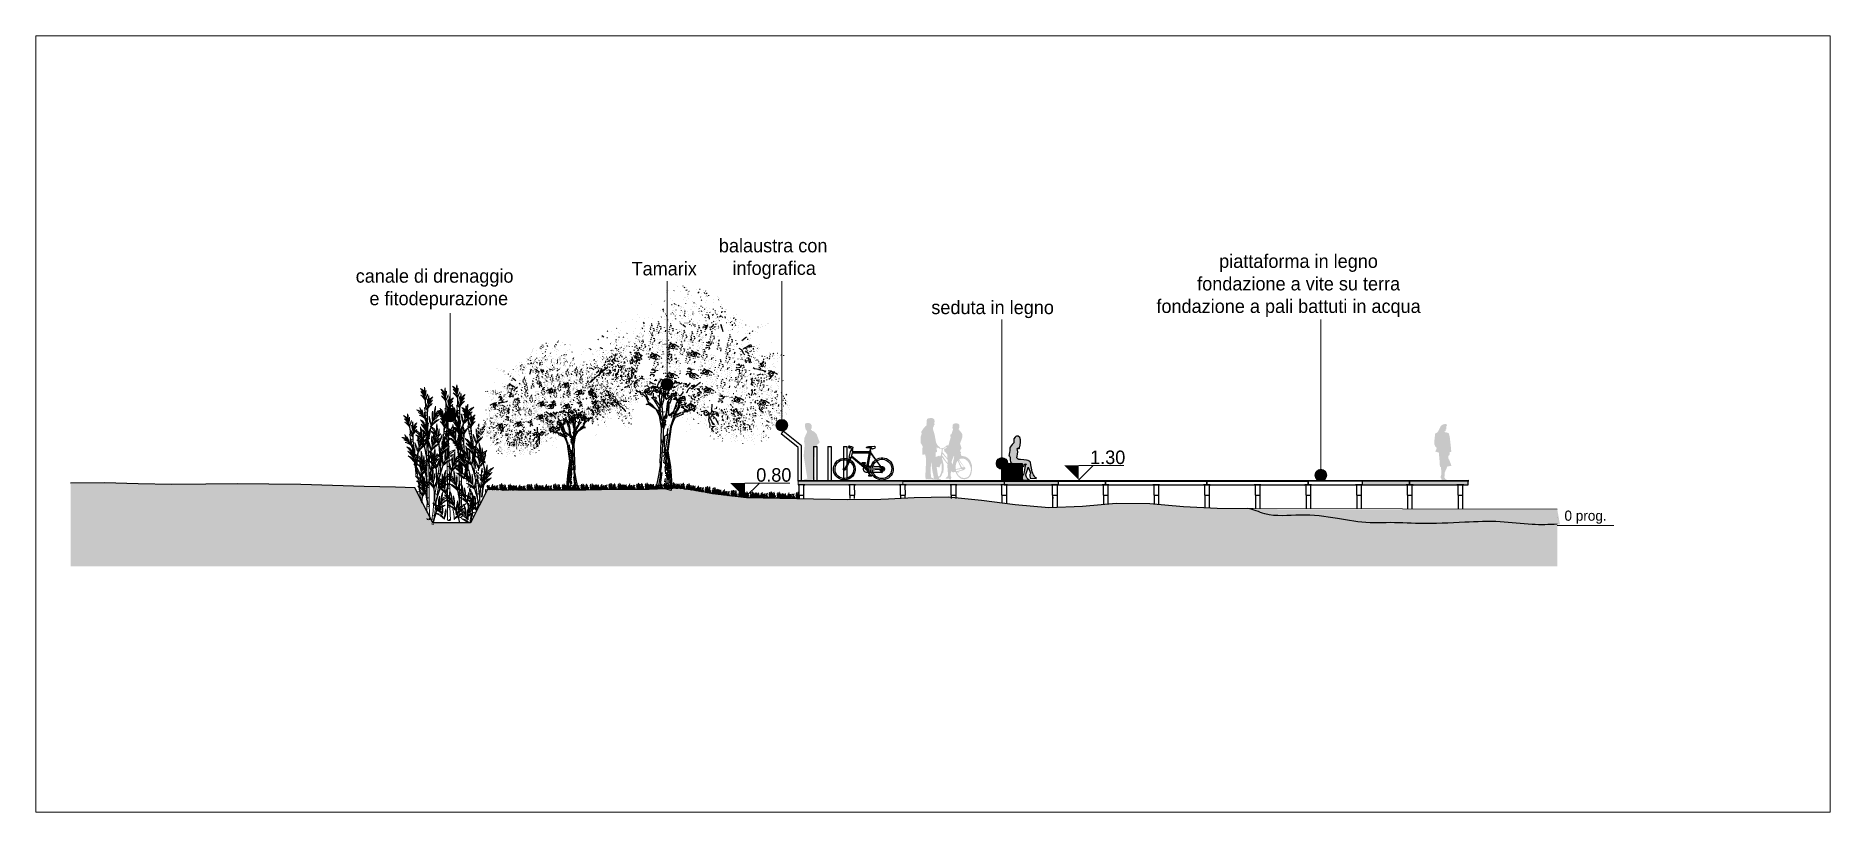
# Paper-space layout 'Sezione 10' of a CAD drawing. Header units: inches. Extents: x 24 to 290, y 78 to 193.
# The model-space entities are those that its viewports show. They can reach past a viewport. Long polylines and large blocks are cut down to what shows.
import ezdxf

# ---------------------------------------------------------------- set-up
doc = ezdxf.new("R2010")
doc.units = ezdxf.units.IN
doc.header["$MEASUREMENT"] = 0
for name, color, linetype, lineweight in [('_sagome', 252, 'Continuous', 13), ('cm_alberi in secondo piano', 252, 'Continuous', 9), ('cm_campiture', 252, 'Continuous', 9), ('cm_linea di terra', 4, 'Continuous', 25), ('cm_quote', 174, 'Continuous', 0), ('cm_testi', 250, 'Continuous', 0), ('cp_piattaforme volumi_linea', 4, 'Continuous', 25), ('prato umido', 252, 'Continuous', 5)]:
    doc.layers.add(name, color=color, linetype=linetype, lineweight=lineweight)
for name, color, linetype in [('cm_arredi', 251, 'Continuous'), ('cm_arredi secondo piano', 252, 'Continuous'), ('cp_alberi_linea', 103, 'Continuous')]:
    doc.layers.add(name, color=color, linetype=linetype)
doc.layers.add('Finestre', color=254, linetype='Continuous', lineweight=9, plot=False)
doc.styles.get("Standard").update_dxf_attribs({"font": 'GOTHIC.TTF'})
doc.dimstyles.new('Quote 200', dxfattribs={"dimtxt": 0.5, "dimasz": 0.2, "dimexe": 1.25, "dimexo": 0.625, "dimgap": 0.2, "dimtad": 1, "dimzin": 1, "dimtxsty": 'Standard', "dimblk": 'ARCHTICK', "dimcen": 2.5, "dimse1": 1, "dimse2": 1, "dimazin": 0, "dimtfac": 1, "dimtmove": 0, "dimatfit": 3, "dimldrblk": 'NONE', "dimfxl": 1, "dimlwd": 0, "dimarcsym": 0})

psp = doc.layouts.new('Sezione 10')

# ---------------------------------------------------------------- texts
at = {"layer": 'cm_testi', "char_height": 2, "attachment_point": 1}
for s, insert, width in [('\\pi17.7985;balaustra con\\P\\pi19.81277;infografica', (107.54, 162.74), 53.9886), ('\\pi21.84473;Tamarix ', (90.57, 159.33), 53.9886), ('\\pi10.30619;piattaforma in legno\\P\\pi7.05874;fondazione a vite su terra\\P\\pi1.02611;fondazione a pali battuti in acqua', (189.06, 160.44), 48.0141), ('\\pi13.1554;canale di drenaggio \\P\\pi15.18599;e fitodepurazione', (58.44, 158.25), 53.9886), ('\\pi16.65234;seduta in legno', (140.12, 153.6), 53.9886)]:
    psp.add_mtext(s, dxfattribs=dict(at, insert=insert, width=width))

msp = doc.modelspace()

# ---------------------------------------------------------------- texts
at = {"layer": 'cm_quote', "attachment_point": 1, "rotation": 279.3317}
for s, width, insert, char_height in [('0.80', 0.89726, (501854.645, 4346391.475), 0.4), ('1.30', 0.89726, (501856.763, 4346381.809), 0.4), ('0 prog.', 1.57145, (501857.286, 4346367.667), 0.3)]:
    msp.add_mtext_dynamic_manual_height_columns(s, width=width, gutter_width=1, heights=[0], dxfattribs=dict(at, insert=insert, char_height=char_height))

# ---------------------------------------------------------------- blocks, each defined once
blk = doc.blocks.new('tamarix')
at = {"layer": 'cp_alberi_linea', "color": 0, "linetype": 'ByBlock'}
for p, q in [((-0.006, -0.286), (0, 0)), ((0.026, -0.712), (-0.006, -0.286)), ((0, 0), (0.149, -0.035)), ((0.03, -0.067), (0.032, -0.053)), ((0.04, -0.588), (0.03, -0.067)), ((0.043, -0.134), (0.046, -0.11)), ((0.047, -0.063), (0.087, -0.11)), ((0.048, -0.247), (0.075, -0.228)), ((0.084, -0.277), (0.048, -0.247)), ((0.057, -0.526), (0.061, -0.417)), ((0.1, -0.614), (0.057, -0.526)), ((0.096, -0.389), (0.058, -0.375)), ((0.061, -0.311), (0.084, -0.277)), ((0.098, -0.334), (0.061, -0.311)), ((0.061, -0.359), (0.098, -0.334)), ((0.09, -0.381), (0.061, -0.359)), ((0.061, -0.417), (0.096, -0.389)), ((0.082, -0.475), (0.092, -0.46)), ((0.119, -0.498), (0.082, -0.475)), ((0.083, -0.516), (0.119, -0.498)), ((0.125, -0.609), (0.083, -0.516)), ((0.11, -0.449), (0.089, -0.435)), ((0.092, -0.46), (0.11, -0.449)), ((0.106, -0.431), (0.124, -0.322)), ((0.113, -0.535), (0.141, -0.509)), ((0.125, -0.212), (0.331, -0.102)), ((0.136, -0.252), (0.125, -0.212)), ((0.141, -0.509), (0.136, -0.252)), ((0.149, -0.035), (0.298, -0.049)), ((0.164, -0.457), (0.169, -0.425)), ((0.166, -0.257), (0.189, -0.261)), ((0.187, -0.708), (0.168, -0.489)), ((0.189, -0.261), (0.174, -0.354)), ((0.267, -0.178), (0.306, -0.177)), ((0.316, -0.42), (0.267, -1.055)), ((0.331, -0.102), (0.271, -0.528)), ((0.298, -0.049), (0.451, -0.064)), ((0.38, -0.102), (0.316, -0.42)), ((0.37, -0.441), (0.329, -0.676)), ((0.451, -0.064), (0.37, -0.441)), ((0.105, -1.165), (0.026, -0.712)), ((0.074, -0.624), (0.04, -0.588)), ((0.049, -0.678), (0.074, -0.624)), ((0.134, -1.136), (0.049, -0.678)), ((0.088, -0.684), (0.1, -0.614)), ((0.114, -0.822), (0.088, -0.684)), ((0.159, -0.839), (0.114, -0.822)), ((0.115, -0.712), (0.125, -0.609)), ((0.139, -0.755), (0.115, -0.712)), ((0.121, -0.864), (0.159, -0.839)), ((0.163, -0.902), (0.121, -0.864)), ((0.128, -0.777), (0.139, -0.755)), ((0.185, -0.827), (0.128, -0.777)), ((0.148, -1.091), (0.13, -0.913)), ((0.14, -0.659), (0.152, -0.589)), ((0.167, -0.728), (0.14, -0.659)), ((0.146, -0.916), (0.163, -0.902)), ((0.164, -0.95), (0.185, -0.827)), ((0.173, -1.04), (0.164, -0.95)), ((0.169, -0.776), (0.167, -0.728)), ((0.211, -0.814), (0.169, -0.776)), ((0.211, -1.149), (0.173, -1.04)), ((0.227, -1.008), (0.192, -1.074)), ((0.225, -0.817), (0.195, -0.996)), ((0.267, -1.055), (0.254, -1.364)), ((0.295, -0.677), (0.293, -0.749)), ((0.334, -0.875), (0.313, -1.152)), ((0.329, -0.676), (0.319, -0.736)), ((0.319, -0.736), (0.334, -0.875)), ((-2.879, -1.567), (-2.887, -1.558)), ((-2.803, -1.484), (-2.809, -1.476)), ((-2.729, -1.575), (-2.735, -1.567)), ((-2.659, -1.483), (-2.669, -1.458)), ((-2.663, -1.562), (-2.663, -1.562)), ((-2.658, -1.532), (-2.658, -1.532)), ((-2.46, -1.349), (-2.46, -1.349)), ((-2.451, -1.525), (-2.451, -1.525)), ((-2.423, -1.458), (-2.423, -1.458)), ((-2.417, -1.523), (-2.417, -1.523)), ((-2.375, -1.561), (-2.375, -1.561)), ((-2.363, -1.484), (-2.363, -1.484)), ((-2.304, -1.566), (-2.304, -1.566)), ((-2.243, -1.48), (-2.243, -1.48)), ((-2.239, -1.545), (-2.239, -1.545)), ((-2.179, -1.531), (-2.179, -1.531)), ((-2.162, -1.572), (-2.17, -1.564)), ((-2.142, -1.394), (-2.149, -1.393)), ((-2.108, -1.39), (-2.107, -1.383)), ((-2.089, -1.465), (-2.089, -1.465)), ((-1.955, -1.479), (-1.955, -1.479)), ((-1.93, -1.555), (-1.93, -1.555)), ((-1.902, -1.591), (-1.902, -1.591)), ((-1.901, -1.441), (-1.901, -1.441)), ((-1.886, -1.539), (-1.886, -1.539)), ((-1.857, -1.465), (-1.857, -1.465)), ((-1.828, -1.579), (-1.828, -1.579)), ((-1.778, -1.461), (-1.778, -1.461)), ((-1.75, -1.537), (-1.75, -1.537)), ((-1.512, -1.545), (-1.52, -1.534)), ((-1.508, -1.465), (-1.514, -1.456)), ((-1.446, -1.58), (-1.446, -1.58)), ((-1.408, -1.538), (-1.408, -1.538)), ((-1.384, -1.597), (-1.383, -1.59)), ((-1.373, -1.527), (-1.373, -1.527)), ((-1.269, -1.521), (-1.261, -1.515)), ((0.002, -1.88), (0.105, -1.165)), ((0.024, -1.893), (0.134, -1.136)), ((0.107, -1.675), (0.176, -1.256)), ((0.19, -1.17), (0.148, -1.091)), ((0.155, -1.197), (0.19, -1.17)), ((0.193, -1.211), (0.155, -1.197)), ((0.166, -1.23), (0.193, -1.211)), ((0.176, -1.256), (0.215, -1.222)), ((0.197, -1.276), (0.189, -1.617)), ((0.215, -1.222), (0.211, -1.149)), ((0.212, -1.142), (0.24, -1.116)), ((0.236, -1.474), (0.229, -1.807)), ((0.254, -1.364), (0.236, -1.474)), ((0.238, -1.082), (0.238, -1.082)), ((0.305, -1.404), (0.275, -1.439)), ((0.275, -1.439), (0.278, -1.512)), ((0.298, -1.532), (0.286, -1.855)), ((0.313, -1.152), (0.298, -1.532)), ((-3.133, -1.996), (-3.133, -1.996)), ((-3.094, -2.089), (-3.116, -2.078)), ((-3.093, -2.146), (-3.113, -2.119)), ((-3.105, -1.824), (-3.105, -1.824)), ((-3.088, -1.867), (-3.088, -1.867)), ((-3.05, -2.113), (-3.048, -2.106)), ((-3.049, -1.922), (-3.049, -1.922)), ((-3.049, -1.962), (-3.049, -1.962)), ((-3.04, -2.012), (-3.04, -2.012)), ((-3.005, -1.946), (-3.011, -1.935)), ((-2.983, -1.997), (-2.972, -1.989)), ((-2.976, -2.101), (-2.982, -2.093)), ((-2.98, -2.036), (-2.98, -2.036)), ((-2.938, -1.827), (-2.944, -1.819)), ((-2.938, -2.019), (-2.938, -2.019)), ((-2.927, -1.863), (-2.919, -1.855)), ((-2.804, -2.074), (-2.892, -2.026)), ((-2.88, -1.909), (-2.886, -1.901)), ((-2.883, -2.116), (-2.883, -2.116)), ((-2.881, -1.813), (-2.881, -1.813)), ((-2.848, -1.859), (-2.855, -1.858)), ((-2.832, -1.663), (-2.832, -1.663)), ((-2.83, -1.941), (-2.832, -1.909)), ((-2.801, -1.62), (-2.807, -1.61)), ((-2.784, -1.661), (-2.79, -1.653)), ((-2.785, -1.917), (-2.783, -1.901)), ((-2.777, -2.11), (-2.777, -2.11)), ((-2.764, -2.033), (-2.764, -2.033)), ((-2.759, -1.713), (-2.759, -1.713)), ((-2.719, -1.761), (-2.74, -1.74)), ((-2.736, -1.614), (-2.736, -1.614)), ((-2.733, -1.639), (-2.733, -1.639)), ((-2.732, -1.885), (-2.732, -1.885)), ((-2.73, -1.68), (-2.73, -1.68)), ((-2.724, -1.934), (-2.724, -1.934)), ((-2.701, -1.986), (-2.707, -1.978)), ((-2.688, -1.718), (-2.688, -1.718)), ((-2.683, -1.688), (-2.683, -1.688)), ((-2.678, -1.655), (-2.678, -1.655)), ((-2.67, -1.608), (-2.67, -1.608)), ((-2.669, -1.936), (-2.669, -1.936)), ((-2.641, -2.013), (-2.641, -2.013)), ((-2.623, -1.657), (-2.623, -1.657)), ((-2.553, -1.621), (-2.553, -1.621)), ((-2.55, -1.795), (-2.55, -1.795)), ((-2.542, -1.845), (-2.542, -1.845)), ((-2.533, -1.88), (-2.533, -1.88)), ((-2.524, -1.929), (-2.524, -1.929)), ((-2.5, -1.885), (-2.5, -1.885)), ((-2.5, -2.115), (-2.5, -2.115)), ((-2.475, -1.961), (-2.475, -1.961)), ((-2.475, -2.023), (-2.46, -2.018)), ((-2.437, -1.647), (-2.437, -1.647)), ((-2.437, -1.879), (-2.427, -1.873)), ((-2.435, -2.07), (-2.408, -2.051)), ((-2.434, -1.92), (-2.418, -1.906)), ((-2.431, -1.696), (-2.431, -1.696)), ((-2.426, -2.103), (-2.408, -2.051)), ((-2.419, -1.827), (-2.419, -1.827)), ((-2.406, -1.747), (-2.406, -1.747)), ((-2.397, -1.981), (-2.403, -1.963)), ((-2.398, -1.639), (-2.398, -1.639)), ((-2.368, -1.955), (-2.376, -1.944)), ((-2.375, -1.745), (-2.356, -1.732)), ((-2.362, -1.812), (-2.369, -1.811)), ((-2.36, -1.659), (-2.36, -1.659)), ((-2.359, -2.042), (-2.359, -2.042)), ((-2.353, -2.091), (-2.353, -2.091)), ((-2.336, -1.8), (-2.327, -1.89)), ((-2.327, -1.89), (-2.315, -1.923)), ((-2.315, -1.923), (-2.327, -1.89)), ((-2.3, -2.124), (-2.29, -2.101)), ((-2.29, -1.623), (-2.29, -1.623)), ((-2.273, -1.954), (-2.268, -1.923)), ((-2.264, -1.756), (-2.264, -1.756)), ((-2.263, -2.044), (-2.263, -2.044)), ((-2.248, -1.807), (-2.258, -1.805)), ((-2.235, -1.871), (-2.243, -1.863)), ((-2.242, -1.767), (-2.242, -1.767)), ((-2.234, -1.953), (-2.24, -1.942)), ((-2.188, -1.776), (-2.198, -1.877)), ((-2.198, -1.877), (-2.168, -1.844)), ((-2.196, -1.72), (-2.196, -1.72)), ((-2.192, -2.086), (-2.18, -2.057)), ((-2.182, -1.928), (-2.13, -1.96)), ((-2.107, -2.012), (-2.182, -1.985)), ((-2.168, -1.844), (-2.113, -1.853)), ((-2.138, -1.617), (-2.145, -1.616)), ((-2.142, -1.887), (-2.141, -1.88)), ((-2.139, -2.102), (-2.139, -2.102)), ((-2.085, -2.063), (-2.137, -2.048)), ((-2.127, -1.793), (-2.135, -1.785)), ((-2.108, -1.916), (-2.108, -1.916)), ((-2.096, -1.798), (-2.096, -1.798)), ((-2.045, -1.967), (-2.073, -1.946)), ((-2.06, -1.678), (-2.069, -1.676)), ((-2.04, -1.745), (-2.062, -1.732)), ((-2.042, -1.8), (-2.062, -1.78)), ((-2.049, -1.847), (-2.062, -1.837)), ((-2.027, -1.915), (-2.056, -1.886)), ((-2.041, -2.047), (-2.042, -2.008)), ((-2.033, -1.658), (-2.033, -1.658)), ((-1.988, -2.16), (-2.027, -2.106)), ((-2.025, -1.7), (-2.025, -1.7)), ((-1.973, -2.067), (-2.003, -2.062)), ((-1.979, -1.81), (-1.992, -1.792)), ((-1.989, -2.12), (-1.988, -2.16)), ((-1.978, -1.851), (-1.984, -1.841)), ((-1.974, -2.027), (-1.974, -2.027)), ((-1.907, -1.911), (-1.963, -1.902)), ((-1.958, -1.974), (-1.939, -1.961)), ((-1.942, -2.127), (-1.933, -2.009)), ((-1.909, -2.068), (-1.942, -2.127)), ((-1.94, -1.618), (-1.929, -1.611)), ((-1.909, -1.925), (-1.912, -1.941)), ((-1.907, -1.911), (-1.909, -1.925)), ((-1.884, -1.819), (-1.898, -1.8)), ((-1.89, -1.706), (-1.89, -1.706)), ((-1.87, -2.02), (-1.89, -2)), ((-1.876, -1.667), (-1.876, -1.667)), ((-1.87, -2.02), (-1.844, -2.007)), ((-1.835, -2.145), (-1.864, -2.085)), ((-1.848, -1.887), (-1.855, -1.886)), ((-1.854, -1.735), (-1.854, -1.735)), ((-1.844, -1.617), (-1.844, -1.617)), ((-1.841, -1.697), (-1.841, -1.697)), ((-1.838, -1.786), (-1.837, -1.779)), ((-1.808, -1.934), (-1.814, -1.926)), ((-1.814, -2.077), (-1.814, -2.077)), ((-1.811, -1.663), (-1.811, -1.663)), ((-1.762, -1.901), (-1.811, -1.855)), ((-1.806, -1.822), (-1.806, -1.822)), ((-1.798, -2.12), (-1.798, -2.12)), ((-1.796, -1.967), (-1.796, -1.967)), ((-1.779, -1.803), (-1.791, -1.786)), ((-1.784, -1.603), (-1.784, -1.603)), ((-1.784, -1.644), (-1.784, -1.644)), ((-1.741, -2.065), (-1.749, -2.056)), ((-1.744, -1.985), (-1.744, -1.985)), ((-1.734, -1.731), (-1.734, -1.731)), ((-1.733, -2.107), (-1.733, -2.107)), ((-1.724, -1.907), (-1.638, -1.874)), ((-1.706, -1.999), (-1.692, -1.96)), ((-1.701, -1.72), (-1.698, -1.706)), ((-1.69, -1.841), (-1.687, -1.827)), ((-1.666, -2.105), (-1.676, -2.206)), ((-1.653, -2.11), (-1.661, -2.102)), ((-1.65, -2.039), (-1.65, -2.039)), ((-1.646, -1.968), (-1.646, -1.968)), ((-1.635, -1.755), (-1.641, -1.746)), ((-1.618, -1.798), (-1.634, -1.795)), ((-1.625, -1.653), (-1.625, -1.653)), ((-1.612, -1.615), (-1.612, -1.615)), ((-1.611, -2.093), (-1.611, -2.093)), ((-1.602, -2.033), (-1.607, -2.022)), ((-1.587, -1.858), (-1.581, -1.821)), ((-1.56, -1.982), (-1.564, -1.95)), ((-1.553, -1.84), (-1.553, -1.84)), ((-1.515, -2.102), (-1.549, -2.065)), ((-1.543, -1.923), (-1.543, -1.923)), ((-1.53, -2.035), (-1.536, -2.027)), ((-1.518, -2.118), (-1.503, -2.073)), ((-1.498, -1.691), (-1.498, -1.691)), ((-1.497, -1.603), (-1.497, -1.603)), ((-1.483, -1.909), (-1.497, -1.89)), ((-1.474, -1.798), (-1.487, -1.772)), ((-1.482, -1.844), (-1.465, -1.84)), ((-1.477, -1.958), (-1.482, -1.947)), ((-1.458, -1.889), (-1.458, -1.889)), ((-1.441, -2.073), (-1.441, -2.073)), ((-1.434, -1.654), (-1.437, -1.629)), ((-1.43, -1.917), (-1.43, -1.917)), ((-1.419, -1.752), (-1.419, -1.752)), ((-1.419, -1.807), (-1.419, -1.807)), ((-1.415, -2.063), (-1.415, -2.063)), ((-1.411, -1.849), (-1.411, -1.849)), ((-1.38, -1.997), (-1.388, -1.955)), ((-1.38, -2.052), (-1.388, -2.044)), ((-1.308, -2.136), (-1.38, -1.997)), ((-1.372, -1.654), (-1.372, -1.654)), ((-1.365, -1.713), (-1.37, -1.702)), ((-1.364, -1.751), (-1.37, -1.743)), ((-1.35, -1.811), (-1.361, -1.792)), ((-1.347, -1.85), (-1.355, -1.841)), ((-1.34, -1.899), (-1.34, -1.899)), ((-1.334, -1.964), (-1.334, -1.964)), ((-1.318, -1.721), (-1.328, -1.678)), ((-1.32, -1.775), (-1.32, -1.775)), ((-1.295, -1.827), (-1.303, -1.819)), ((-1.294, -1.906), (-1.249, -1.883)), ((-1.277, -1.95), (-1.235, -1.94)), ((-1.249, -1.985), (-1.277, -1.95)), ((-1.257, -1.738), (-1.197, -1.812)), ((-1.254, -1.81), (-1.254, -1.81)), ((-1.197, -1.812), (-1.249, -1.883)), ((-1.249, -1.883), (-1.186, -1.893)), ((-1.205, -2.009), (-1.249, -1.985)), ((-1.248, -1.684), (-1.248, -1.684)), ((-1.235, -1.94), (-1.205, -2.009)), ((-1.22, -1.703), (-1.22, -1.703)), ((-1.173, -2.103), (-1.205, -2.009)), ((-1.189, -1.766), (-1.197, -1.755)), ((-1.197, -1.812), (-1.187, -1.838)), ((-1.187, -1.838), (-1.197, -1.812)), ((-1.184, -1.924), (-1.184, -1.924)), ((-1.12, -2.16), (-1.173, -2.103)), ((-1.151, -1.619), (-1.157, -1.611)), ((-1.157, -1.714), (-1.157, -1.714)), ((-1.14, -1.948), (-1.137, -1.925)), ((-1.133, -2.004), (-1.14, -1.948)), ((-1.137, -1.925), (-1.133, -1.861)), ((-1.133, -2.004), (-1.111, -2.104)), ((-1.133, -2.004), (-1.133, -2.004)), ((-1.111, -2.104), (-1.12, -2.16)), ((-1.098, -2.027), (-1.098, -2.027)), ((-1.057, -1.835), (-1.057, -1.835)), ((-1.039, -1.958), (-1.039, -1.958)), ((-1.033, -1.918), (-1.033, -1.918)), ((-1.024, -2.07), (-1.024, -2.07)), ((-1.005, -2.097), (-1.005, -2.097)), ((-0.979, -1.982), (-0.979, -1.982)), ((-0.863, -2.049), (-0.863, -2.049)), ((-0.845, -1.997), (-0.844, -1.99)), ((-0.795, -1.988), (-0.794, -1.981)), ((-0.696, -2.11), (-0.696, -2.11)), ((-0.666, -2.115), (-0.647, -2.101)), ((-0.576, -1.819), (-0.576, -1.819)), ((-0.551, -1.957), (-0.551, -1.957)), ((-0.473, -2.106), (-0.473, -2.106)), ((-0.445, -2.039), (-0.445, -2.039)), ((-0.443, -1.735), (-0.443, -1.735)), ((-0.115, -2.157), (-0.067, -2.07)), ((-0.067, -2.07), (0.002, -1.88)), ((-0.053, -2.127), (0.024, -1.893)), ((0.063, -1.947), (0.063, -1.947)), ((0.065, -1.931), (0.065, -1.931)), ((0.068, -1.915), (0.068, -1.915)), ((0.07, -1.901), (0.07, -1.901)), ((0.073, -1.885), (0.073, -1.885)), ((0.076, -1.868), (0.076, -1.868)), ((0.1, -1.824), (0.081, -1.838)), ((0.117, -1.677), (0.1, -1.824)), ((0.15, -1.617), (0.117, -1.677)), ((0.195, -2.12), (0.141, -2.199)), ((0.171, -1.638), (0.15, -1.617)), ((0.154, -1.929), (0.179, -1.967)), ((0.179, -1.967), (0.164, -2.06)), ((0.164, -2.06), (0.191, -2.095)), ((0.177, -1.894), (0.22, -1.964)), ((0.22, -1.964), (0.191, -2.04)), ((0.191, -2.04), (0.241, -2.127)), ((0.241, -2.127), (0.195, -2.12)), ((0.229, -1.807), (0.204, -1.875)), ((0.204, -1.875), (0.246, -1.954)), ((0.246, -1.954), (0.223, -2.046)), ((0.223, -2.046), (0.267, -2.115)), ((0.245, -1.858), (0.237, -1.864)), ((0.237, -1.864), (0.27, -1.91)), ((0.239, -1.847), (0.254, -1.859)), ((0.26, -2.011), (0.241, -2.025)), ((0.241, -2.025), (0.283, -2.063)), ((0.267, -2.115), (0.348, -2.353)), ((0.27, -1.91), (0.277, -2.014)), ((0.283, -2.063), (0.394, -2.361)), ((0.286, -1.855), (0.347, -2.209)), ((-3.492, -2.392), (-3.492, -2.392)), ((-3.488, -2.512), (-3.488, -2.512)), ((-3.454, -2.446), (-3.454, -2.446)), ((-3.448, -2.645), (-3.448, -2.645)), ((-3.442, -2.52), (-3.442, -2.52)), ((-3.433, -2.552), (-3.433, -2.552)), ((-3.42, -2.243), (-3.42, -2.243)), ((-3.411, -2.276), (-3.411, -2.276)), ((-3.405, -2.628), (-3.405, -2.628)), ((-3.384, -2.314), (-3.384, -2.314)), ((-3.372, -2.617), (-3.376, -2.554)), ((-3.32, -2.506), (-3.329, -2.505)), ((-3.326, -2.586), (-3.326, -2.586)), ((-3.299, -2.28), (-3.299, -2.28)), ((-3.293, -2.384), (-3.293, -2.384)), ((-3.293, -2.534), (-3.293, -2.534)), ((-3.292, -2.193), (-3.292, -2.193)), ((-3.292, -2.233), (-3.292, -2.233)), ((-3.292, -2.63), (-3.292, -2.63)), ((-3.291, -2.329), (-3.291, -2.329)), ((-3.281, -2.417), (-3.281, -2.417)), ((-3.263, -2.453), (-3.273, -2.452)), ((-3.257, -2.414), (-3.257, -2.414)), ((-3.253, -2.534), (-3.253, -2.534)), ((-3.242, -2.368), (-3.245, -2.344)), ((-3.244, -2.566), (-3.244, -2.566)), ((-3.241, -2.17), (-3.241, -2.17)), ((-3.237, -2.233), (-3.237, -2.233)), ((-3.237, -2.29), (-3.237, -2.29)), ((-3.207, -2.486), (-3.207, -2.486)), ((-3.205, -2.391), (-3.205, -2.391)), ((-3.203, -2.525), (-3.203, -2.525)), ((-3.196, -2.232), (-3.196, -2.232)), ((-3.19, -2.298), (-3.187, -2.282)), ((-3.174, -2.434), (-3.174, -2.434)), ((-3.168, -2.541), (-3.166, -2.484)), ((-3.162, -2.357), (-3.162, -2.357)), ((-3.161, -2.413), (-3.161, -2.413)), ((-3.146, -2.319), (-3.146, -2.319)), ((-3.143, -2.593), (-3.143, -2.593)), ((-3.138, -2.273), (-3.138, -2.273)), ((-3.123, -2.412), (-3.123, -2.412)), ((-3.115, -2.365), (-3.121, -2.357)), ((-3.082, -2.603), (-3.107, -2.565)), ((-3.105, -2.302), (-3.105, -2.302)), ((-3.104, -2.647), (-3.104, -2.647)), ((-3.076, -2.187), (-3.076, -2.187)), ((-3.069, -2.523), (-3.069, -2.523)), ((-3.06, -2.422), (-3.06, -2.422)), ((-3.047, -2.154), (-3.055, -2.143)), ((-3.051, -2.225), (-3.051, -2.225)), ((-3.044, -2.329), (-3.044, -2.329)), ((-3.02, -2.572), (-3.033, -2.553)), ((-3.001, -2.503), (-3.018, -2.501)), ((-3.014, -2.389), (-3.014, -2.389)), ((-2.998, -2.296), (-2.998, -2.296)), ((-2.997, -2.432), (-2.994, -2.416)), ((-2.987, -2.561), (-2.99, -2.536)), ((-2.983, -2.243), (-2.988, -2.235)), ((-2.947, -2.17), (-2.984, -2.148)), ((-2.981, -2.189), (-2.981, -2.189)), ((-2.955, -2.655), (-2.961, -2.653)), ((-2.93, -2.546), (-2.951, -2.528)), ((-2.944, -2.257), (-2.947, -2.218)), ((-2.932, -2.125), (-2.932, -2.125)), ((-2.911, -2.344), (-2.93, -2.317)), ((-2.903, -2.24), (-2.893, -2.234)), ((-2.781, -2.659), (-2.902, -2.584)), ((-2.891, -2.313), (-2.901, -2.288)), ((-2.895, -2.193), (-2.895, -2.193)), ((-2.881, -2.356), (-2.862, -2.342)), ((-2.861, -2.519), (-2.858, -2.503)), ((-2.85, -2.559), (-2.85, -2.559)), ((-2.849, -2.45), (-2.849, -2.45)), ((-2.845, -2.378), (-2.845, -2.378)), ((-2.838, -2.195), (-2.838, -2.195)), ((-2.822, -2.239), (-2.822, -2.239)), ((-2.814, -2.527), (-2.817, -2.503)), ((-2.802, -2.457), (-2.813, -2.422)), ((-2.804, -2.28), (-2.804, -2.28)), ((-2.782, -2.331), (-2.788, -2.323)), ((-2.784, -2.594), (-2.767, -2.535)), ((-2.743, -2.634), (-2.784, -2.594)), ((-2.772, -2.23), (-2.772, -2.23)), ((-2.767, -2.535), (-2.724, -2.518)), ((-2.763, -2.263), (-2.763, -2.263)), ((-2.753, -2.489), (-2.758, -2.479)), ((-2.743, -2.634), (-2.715, -2.55)), ((-2.703, -2.624), (-2.743, -2.634)), ((-2.737, -2.451), (-2.732, -2.421)), ((-2.724, -2.518), (-2.642, -2.546)), ((-2.696, -2.346), (-2.71, -2.288)), ((-2.709, -2.472), (-2.673, -2.438)), ((-2.696, -2.578), (-2.703, -2.624)), ((-2.681, -2.341), (-2.696, -2.346)), ((-2.673, -2.438), (-2.688, -2.387)), ((-2.685, -2.221), (-2.685, -2.221)), ((-2.678, -2.133), (-2.683, -2.125)), ((-2.681, -2.341), (-2.614, -2.431)), ((-2.647, -2.633), (-2.678, -2.676)), ((-2.665, -2.303), (-2.673, -2.294)), ((-2.668, -2.264), (-2.668, -2.264)), ((-2.663, -2.583), (-2.655, -2.577)), ((-2.644, -2.22), (-2.635, -2.212)), ((-2.62, -2.47), (-2.642, -2.546)), ((-2.642, -2.546), (-2.594, -2.539)), ((-2.642, -2.546), (-2.617, -2.638)), ((-2.617, -2.638), (-2.636, -2.652)), ((-2.627, -2.261), (-2.627, -2.261)), ((-2.626, -2.302), (-2.626, -2.302)), ((-2.614, -2.431), (-2.62, -2.47)), ((-2.617, -2.344), (-2.617, -2.344)), ((-2.614, -2.431), (-2.606, -2.384)), ((-2.613, -2.177), (-2.613, -2.177)), ((-2.589, -2.22), (-2.589, -2.22)), ((-2.588, -2.507), (-2.578, -2.501)), ((-2.576, -2.58), (-2.539, -2.555)), ((-2.57, -2.455), (-2.57, -2.455)), ((-2.551, -2.235), (-2.551, -2.235)), ((-2.524, -2.175), (-2.524, -2.175)), ((-2.509, -2.273), (-2.465, -2.297)), ((-2.484, -2.222), (-2.507, -2.219)), ((-2.412, -2.218), (-2.499, -2.21)), ((-2.499, -2.459), (-2.499, -2.459)), ((-2.465, -2.632), (-2.496, -2.586)), ((-2.482, -2.397), (-2.494, -2.371)), ((-2.489, -2.15), (-2.489, -2.15)), ((-2.472, -2.44), (-2.472, -2.44)), ((-2.45, -2.163), (-2.45, -2.163)), ((-2.445, -2.363), (-2.445, -2.363)), ((-2.416, -2.432), (-2.432, -2.43)), ((-2.432, -2.485), (-2.423, -2.479)), ((-2.39, -2.276), (-2.42, -2.271)), ((-2.412, -2.163), (-2.401, -2.155)), ((-2.412, -2.368), (-2.412, -2.368)), ((-2.384, -2.198), (-2.384, -2.198)), ((-2.383, -2.335), (-2.383, -2.335)), ((-2.354, -2.49), (-2.37, -2.488)), ((-2.368, -2.242), (-2.368, -2.242)), ((-2.36, -2.138), (-2.367, -2.136)), ((-2.353, -2.443), (-2.346, -2.403)), ((-2.353, -2.531), (-2.353, -2.531)), ((-2.349, -2.611), (-2.353, -2.586)), ((-2.334, -2.183), (-2.334, -2.183)), ((-2.324, -2.455), (-2.324, -2.455)), ((-2.32, -2.328), (-2.32, -2.328)), ((-2.316, -2.264), (-2.318, -2.233)), ((-2.307, -2.601), (-2.307, -2.601)), ((-2.244, -2.405), (-2.278, -2.366)), ((-2.257, -2.442), (-2.242, -2.437)), ((-2.253, -2.315), (-2.253, -2.315)), ((-2.222, -2.273), (-2.243, -2.253)), ((-2.225, -2.145), (-2.207, -2.139)), ((-2.204, -2.204), (-2.204, -2.204)), ((-2.175, -2.632), (-2.196, -2.614)), ((-2.169, -2.585), (-2.169, -2.585)), ((-2.138, -2.542), (-2.159, -2.522)), ((-2.15, -2.222), (-2.156, -2.212)), ((-2.139, -2.16), (-2.155, -2.157)), ((-2.141, -2.415), (-2.124, -2.409)), ((-2.12, -2.474), (-2.12, -2.474)), ((-2.108, -2.356), (-2.096, -2.327)), ((-2.106, -2.605), (-2.104, -2.589)), ((-2.098, -2.197), (-2.046, -2.23)), ((-2.024, -2.281), (-2.098, -2.255)), ((-2.096, -2.645), (-2.096, -2.645)), ((-2.095, -2.535), (-2.095, -2.535)), ((-2.087, -2.135), (-2.087, -2.135)), ((-2.055, -2.429), (-2.072, -2.427)), ((-2.06, -2.613), (-2.063, -2.588)), ((-2.058, -2.156), (-2.057, -2.149)), ((-2.055, -2.372), (-2.055, -2.372)), ((-2.001, -2.333), (-2.054, -2.317)), ((-2.04, -2.142), (-2.04, -2.142)), ((-2.03, -2.68), (-2.013, -2.62)), ((-2.025, -2.186), (-2.025, -2.186)), ((-1.903, -2.414), (-2.019, -2.242)), ((-2.013, -2.62), (-1.97, -2.603)), ((-1.998, -2.575), (-2.004, -2.564)), ((-2.003, -2.404), (-2.003, -2.404)), ((-1.961, -2.237), (-1.989, -2.215)), ((-1.989, -2.72), (-1.961, -2.636)), ((-1.97, -2.603), (-1.888, -2.631)), ((-1.958, -2.316), (-1.959, -2.278)), ((-1.957, -2.412), (-1.957, -2.412)), ((-1.905, -2.43), (-1.944, -2.376)), ((-1.942, -2.168), (-1.942, -2.168)), ((-1.927, -2.266), (-1.927, -2.266)), ((-1.889, -2.337), (-1.92, -2.332)), ((-1.893, -2.207), (-1.905, -2.189)), ((-1.905, -2.389), (-1.905, -2.43)), ((-1.904, -2.127), (-1.904, -2.127)), ((-1.893, -2.207), (-1.874, -2.194)), ((-1.89, -2.296), (-1.89, -2.296)), ((-1.888, -2.631), (-1.839, -2.625)), ((-1.888, -2.631), (-1.863, -2.724)), ((-1.874, -2.244), (-1.855, -2.23)), ((-1.874, -2.337), (-1.874, -2.337)), ((-1.865, -2.14), (-1.871, -2.132)), ((-1.824, -2.283), (-1.866, -2.243)), ((-1.859, -2.397), (-1.849, -2.279)), ((-1.825, -2.338), (-1.859, -2.397)), ((-1.858, -2.438), (-1.858, -2.438)), ((-1.843, -2.536), (-1.843, -2.536)), ((-1.834, -2.592), (-1.823, -2.587)), ((-1.825, -2.195), (-1.828, -2.211)), ((-1.822, -2.666), (-1.785, -2.641)), ((-1.81, -2.477), (-1.821, -2.458)), ((-1.82, -2.396), (-1.82, -2.396)), ((-1.81, -2.477), (-1.791, -2.463)), ((-1.786, -2.289), (-1.807, -2.269)), ((-1.79, -2.607), (-1.79, -2.607)), ((-1.788, -2.208), (-1.788, -2.208)), ((-1.782, -2.41), (-1.788, -2.402)), ((-1.786, -2.289), (-1.76, -2.277)), ((-1.785, -2.232), (-1.785, -2.232)), ((-1.741, -2.553), (-1.782, -2.513)), ((-1.751, -2.415), (-1.78, -2.355)), ((-1.749, -2.262), (-1.749, -2.262)), ((-1.731, -2.346), (-1.731, -2.346)), ((-1.707, -2.149), (-1.716, -2.148)), ((-1.714, -2.39), (-1.714, -2.39)), ((-1.713, -2.237), (-1.713, -2.237)), ((-1.713, -2.332), (-1.713, -2.332)), ((-1.704, -2.477), (-1.704, -2.477)), ((-1.701, -2.502), (-1.701, -2.502)), ((-1.693, -2.209), (-1.693, -2.209)), ((-1.675, -2.332), (-1.675, -2.332)), ((-1.657, -2.335), (-1.665, -2.326)), ((-1.665, -2.532), (-1.665, -2.532)), ((-1.661, -2.255), (-1.661, -2.255)), ((-1.65, -2.376), (-1.65, -2.376)), ((-1.623, -2.419), (-1.632, -2.418)), ((-1.622, -2.269), (-1.609, -2.23)), ((-1.613, -2.246), (-1.618, -2.236)), ((-1.611, -2.294), (-1.603, -2.334)), ((-1.605, -2.2), (-1.605, -2.2)), ((-1.604, -2.152), (-1.604, -2.152)), ((-1.581, -2.402), (-1.562, -2.388)), ((-1.566, -2.254), (-1.557, -2.303)), ((-1.557, -2.303), (-1.535, -2.314)), ((-1.554, -2.342), (-1.554, -2.342)), ((-1.5, -2.344), (-1.527, -2.363)), ((-1.512, -2.215), (-1.495, -2.17)), ((-1.512, -2.611), (-1.484, -2.591)), ((-1.496, -2.661), (-1.512, -2.611)), ((-1.496, -2.177), (-1.511, -2.167)), ((-1.495, -2.313), (-1.507, -2.287)), ((-1.5, -2.344), (-1.474, -2.379)), ((-1.422, -2.649), (-1.496, -2.661)), ((-1.474, -2.379), (-1.493, -2.392)), ((-1.464, -2.318), (-1.464, -2.318)), ((-1.451, -2.28), (-1.451, -2.28)), ((-1.44, -2.217), (-1.44, -2.217)), ((-1.439, -2.409), (-1.43, -2.403)), ((-1.399, -2.612), (-1.422, -2.649)), ((-1.42, -2.34), (-1.42, -2.34)), ((-1.412, -2.293), (-1.404, -2.288)), ((-1.386, -2.236), (-1.388, -2.187)), ((-1.387, -2.386), (-1.387, -2.386)), ((-1.337, -2.315), (-1.386, -2.236)), ((-1.368, -2.625), (-1.368, -2.625)), ((-1.358, -2.254), (-1.333, -2.204)), ((-1.35, -2.249), (-1.32, -2.27)), ((-1.339, -2.473), (-1.329, -2.412)), ((-1.283, -2.338), (-1.337, -2.315)), ((-1.32, -2.27), (-1.237, -2.243)), ((-1.308, -2.136), (-1.264, -2.16)), ((-1.291, -2.426), (-1.298, -2.425)), ((-1.244, -2.331), (-1.283, -2.338)), ((-1.277, -2.387), (-1.277, -2.387)), ((-1.269, -2.293), (-1.269, -2.293)), ((-1.264, -2.16), (-1.234, -2.124)), ((-1.236, -2.196), (-1.264, -2.16)), ((-1.237, -2.243), (-1.244, -2.331)), ((-1.244, -2.331), (-1.201, -2.362)), ((-1.201, -2.362), (-1.244, -2.331)), ((-1.237, -2.243), (-1.188, -2.196)), ((-1.109, -2.295), (-1.237, -2.243)), ((-1.201, -2.362), (-1.209, -2.552)), ((-1.201, -2.362), (-1.163, -2.272)), ((-1.195, -2.178), (-1.12, -2.16)), ((-1.188, -2.196), (-1.195, -2.178)), ((-1.167, -2.446), (-1.167, -2.446)), ((-1.163, -2.272), (-1.122, -2.231)), ((-1.16, -2.399), (-1.16, -2.399)), ((-1.135, -2.664), (-1.143, -2.655)), ((-1.12, -2.16), (-1.122, -2.231)), ((-1.122, -2.231), (-1.082, -2.276)), ((-1.027, -2.381), (-1.109, -2.295)), ((-1.082, -2.276), (-1.024, -2.214)), ((-1.074, -2.229), (-1.082, -2.221)), ((-1.077, -2.478), (-1.082, -2.467)), ((-1.012, -2.328), (-1.055, -2.304)), ((-1.031, -2.157), (-1.031, -2.157)), ((-1.028, -2.469), (-1.028, -2.469)), ((-0.966, -2.343), (-1.027, -2.381)), ((-1.024, -2.214), (-0.964, -2.288)), ((-1.023, -2.439), (-1.023, -2.439)), ((-0.964, -2.288), (-0.991, -2.308)), ((-0.991, -2.308), (-0.966, -2.343)), ((-0.984, -2.452), (-0.99, -2.444)), ((-0.985, -2.603), (-0.985, -2.603)), ((-0.977, -2.556), (-0.983, -2.548)), ((-0.98, -2.135), (-0.98, -2.135)), ((-0.975, -2.501), (-0.975, -2.501)), ((-0.966, -2.343), (-0.898, -2.323)), ((-0.949, -2.633), (-0.949, -2.633)), ((-0.947, -2.475), (-0.946, -2.466)), ((-0.942, -2.586), (-0.942, -2.586)), ((-0.898, -2.323), (-0.905, -2.362)), ((-0.898, -2.555), (-0.898, -2.555)), ((-0.89, -2.508), (-0.89, -2.508)), ((-0.887, -2.253), (-0.88, -2.213)), ((-0.881, -2.158), (-0.881, -2.158)), ((-0.88, -2.445), (-0.88, -2.445)), ((-0.859, -2.418), (-0.872, -2.399)), ((-0.872, -2.645), (-0.872, -2.645)), ((-0.85, -2.362), (-0.857, -2.361)), ((-0.846, -2.53), (-0.846, -2.53)), ((-0.841, -2.308), (-0.841, -2.308)), ((-0.825, -2.256), (-0.831, -2.245)), ((-0.82, -2.472), (-0.82, -2.472)), ((-0.817, -2.209), (-0.817, -2.209)), ((-0.799, -2.155), (-0.799, -2.155)), ((-0.796, -2.428), (-0.796, -2.428)), ((-0.788, -2.611), (-0.794, -2.603)), ((-0.754, -2.316), (-0.781, -2.278)), ((-0.778, -2.359), (-0.778, -2.359)), ((-0.77, -2.559), (-0.778, -2.551)), ((-0.763, -2.663), (-0.758, -2.633)), ((-0.761, -2.592), (-0.761, -2.592)), ((-0.757, -2.482), (-0.757, -2.482)), ((-0.744, -2.444), (-0.749, -2.436)), ((-0.724, -2.512), (-0.698, -2.459)), ((-0.674, -2.503), (-0.724, -2.512)), ((-0.676, -2.424), (-0.718, -2.393)), ((-0.698, -2.459), (-0.676, -2.424)), ((-0.698, -2.459), (-0.676, -2.424)), ((-0.584, -2.535), (-0.698, -2.459)), ((-0.676, -2.615), (-0.696, -2.588)), ((-0.676, -2.424), (-0.679, -2.342)), ((-0.679, -2.342), (-0.638, -2.382)), ((-0.676, -2.424), (-0.512, -2.386)), ((-0.647, -2.539), (-0.674, -2.503)), ((-0.581, -2.574), (-0.647, -2.539)), ((-0.638, -2.382), (-0.591, -2.39)), ((-0.569, -2.647), (-0.617, -2.649)), ((-0.593, -2.445), (-0.61, -2.459)), ((-0.61, -2.459), (-0.59, -2.486)), ((-0.607, -2.148), (-0.607, -2.148)), ((-0.591, -2.39), (-0.537, -2.351)), ((-0.556, -2.57), (-0.586, -2.606)), ((-0.503, -2.538), (-0.584, -2.535)), ((-0.56, -2.3), (-0.558, -2.29)), ((-0.503, -2.538), (-0.556, -2.57)), ((-0.552, -2.444), (-0.555, -2.458)), ((-0.555, -2.458), (-0.524, -2.463)), ((-0.512, -2.386), (-0.552, -2.444)), ((-0.524, -2.463), (-0.541, -2.477)), ((-0.541, -2.477), (-0.503, -2.538)), ((-0.537, -2.351), (-0.507, -2.356)), ((-0.507, -2.356), (-0.466, -2.315)), ((-0.458, -2.498), (-0.503, -2.538)), ((-0.479, -2.145), (-0.479, -2.145)), ((-0.475, -2.368), (-0.392, -2.341)), ((-0.36, -2.435), (-0.475, -2.368)), ((-0.472, -2.249), (-0.472, -2.249)), ((-0.468, -2.472), (-0.472, -2.434)), ((-0.46, -2.467), (-0.468, -2.472)), ((-0.466, -2.315), (-0.447, -2.342)), ((-0.459, -2.46), (-0.443, -2.462)), ((-0.4, -2.493), (-0.458, -2.498)), ((-0.456, -2.539), (-0.456, -2.539)), ((-0.412, -2.563), (-0.45, -2.595)), ((-0.447, -2.342), (-0.363, -2.308)), ((-0.395, -2.358), (-0.42, -2.409)), ((-0.412, -2.563), (-0.4, -2.493)), ((-0.376, -2.535), (-0.412, -2.563)), ((-0.412, -2.563), (-0.397, -2.62)), ((-0.392, -2.341), (-0.381, -2.377)), ((-0.363, -2.308), (-0.347, -2.318)), ((-0.335, -2.535), (-0.362, -2.554)), ((-0.36, -2.435), (-0.298, -2.453)), ((-0.341, -2.51), (-0.36, -2.435)), ((-0.36, -2.435), (-0.36, -2.435)), ((-0.348, -2.263), (-0.115, -2.157)), ((-0.332, -2.313), (-0.348, -2.263)), ((-0.348, -2.612), (-0.348, -2.612)), ((-0.347, -2.318), (-0.34, -2.319)), ((-0.298, -2.453), (-0.341, -2.51)), ((-0.34, -2.319), (-0.332, -2.313)), ((-0.331, -2.16), (-0.331, -2.16)), ((-0.272, -2.529), (-0.324, -2.554)), ((-0.255, -2.572), (-0.319, -2.626)), ((-0.31, -2.675), (-0.236, -2.599)), ((-0.31, -2.675), (-0.226, -2.641)), ((-0.221, -2.274), (-0.3, -2.318)), ((-0.296, -2.295), (-0.139, -2.216)), ((-0.258, -2.548), (-0.272, -2.529)), ((-0.22, -2.65), (-0.27, -2.72)), ((-0.236, -2.599), (-0.255, -2.572)), ((-0.24, -2.479), (-0.127, -2.289)), ((-0.211, -2.596), (-0.24, -2.479)), ((-0.226, -2.641), (-0.211, -2.596)), ((-0.222, -2.369), (-0.222, -2.369)), ((-0.14, -2.263), (-0.221, -2.274)), ((-0.171, -2.641), (-0.22, -2.65)), ((-0.208, -2.491), (-0.071, -2.236)), ((-0.19, -2.614), (-0.208, -2.491)), ((-0.167, -2.618), (-0.19, -2.614)), ((-0.129, -2.442), (-0.178, -2.537)), ((-0.107, -2.747), (-0.171, -2.641)), ((-0.146, -2.549), (-0.167, -2.618)), ((-0.075, -2.346), (-0.146, -2.549)), ((-0.139, -2.216), (-0.14, -2.263)), ((-0.14, -2.263), (-0.093, -2.223)), ((-0.127, -2.289), (-0.14, -2.263)), ((-0.125, -2.419), (-0.129, -2.442)), ((-0.112, -2.196), (-0.053, -2.127)), ((-0.093, -2.223), (-0.112, -2.196)), ((-0.112, -2.387), (-0.112, -2.387)), ((-0.101, -2.358), (-0.099, -2.351)), ((0.052, -2.216), (-0.082, -2.306)), ((0.055, -2.24), (-0.075, -2.346)), ((-0.071, -2.236), (-0.044, -2.16)), ((-0.022, -2.228), (-0.005, -2.214)), ((-0.016, -2.714), (0.036, -2.651)), ((-0.003, -2.159), (-0.006, -2.175)), ((-0.006, -2.175), (0.008, -2.192)), ((-0.002, -2.487), (-0.002, -2.487)), ((0.001, -2.526), (0.001, -2.526)), ((0.008, -2.424), (0.008, -2.424)), ((0.023, -2.625), (0.056, -2.568)), ((0.036, -2.651), (0.023, -2.625)), ((0.087, -2.238), (0.052, -2.216)), ((0.069, -2.259), (0.055, -2.24)), ((0.141, -2.199), (0.072, -2.619)), ((0.072, -2.619), (0.087, -2.238)), ((0.103, -2.631), (0.074, -2.667)), ((0.156, -2.25), (0.103, -2.631)), ((0.138, -2.127), (0.113, -2.226)), ((0.207, -2.146), (0.156, -2.25)), ((0.249, -2.184), (0.207, -2.146)), ((0.223, -2.34), (0.217, -2.315)), ((0.22, -2.547), (0.22, -2.547)), ((0.233, -2.659), (0.28, -2.516)), ((0.26, -2.257), (0.249, -2.184)), ((0.28, -2.516), (0.26, -2.257)), ((0.275, -2.652), (0.276, -2.643)), ((0.344, -2.479), (0.289, -2.518)), ((0.289, -2.518), (0.293, -2.686)), ((0.308, -2.346), (0.305, -2.322)), ((0.307, -2.456), (0.309, -2.442)), ((0.34, -2.502), (0.313, -2.522)), ((0.313, -2.522), (0.333, -2.59)), ((0.348, -2.353), (0.319, -2.379)), ((0.319, -2.379), (0.344, -2.479)), ((0.333, -2.59), (0.349, -2.784)), ((0.476, -2.692), (0.34, -2.502)), ((0.36, -2.379), (0.341, -2.39)), ((0.341, -2.39), (0.453, -2.586)), ((0.347, -2.209), (0.453, -2.394)), ((0.399, -2.376), (0.36, -2.379)), ((0.394, -2.361), (0.524, -2.485)), ((0.453, -2.394), (0.668, -2.54)), ((0.453, -2.586), (0.509, -2.681)), ((0.524, -2.485), (0.641, -2.559)), ((0.642, -2.6), (0.543, -2.519)), ((0.641, -2.559), (0.642, -2.6)), ((0.664, -2.651), (0.659, -2.643)), ((0.746, -2.545), (0.663, -2.572)), ((0.663, -2.572), (0.742, -2.76)), ((0.668, -2.54), (0.746, -2.545)), ((1.047, -2.65), (1.047, -2.65)), ((1.176, -2.216), (1.176, -2.216)), ((1.195, -2.244), (1.195, -2.244)), ((1.263, -2.647), (1.266, -2.631)), ((1.566, -2.649), (1.566, -2.649)), ((1.617, -2.586), (1.617, -2.586)), ((2.359, -2.626), (2.359, -2.626)), ((2.381, -2.599), (2.381, -2.599)), ((2.498, -2.553), (2.498, -2.553)), ((-3.385, -2.847), (-3.405, -2.82)), ((-3.388, -2.672), (-3.379, -2.664)), ((-3.376, -2.705), (-3.376, -2.705)), ((-3.334, -2.736), (-3.357, -2.732)), ((-3.3, -2.677), (-3.323, -2.673)), ((-3.319, -2.793), (-3.303, -2.781)), ((-3.27, -2.825), (-3.27, -2.825)), ((-3.263, -3.123), (-3.263, -3.123)), ((-3.257, -2.892), (-3.255, -2.885)), ((-3.167, -3.074), (-3.167, -3.074)), ((-3.165, -3.019), (-3.165, -3.019)), ((-3.157, -2.973), (-3.157, -2.973)), ((-3.156, -3.107), (-3.156, -3.107)), ((-3.137, -2.847), (-3.142, -2.822)), ((-3.127, -2.787), (-3.135, -2.776)), ((-3.13, -2.745), (-3.13, -2.745)), ((-3.112, -2.693), (-3.119, -2.683)), ((-3.044, -2.91), (-3.118, -2.922)), ((-3.118, -2.922), (-3.106, -2.948)), ((-3.105, -3.18), (-3.105, -3.18)), ((-3.067, -2.756), (-3.092, -2.72)), ((-3.043, -2.657), (-3.043, -2.657)), ((-3.031, -2.786), (-3.031, -2.786)), ((-2.997, -2.664), (-3.004, -2.663)), ((-2.987, -2.953), (-2.985, -2.944)), ((-2.977, -2.747), (-2.982, -2.722)), ((-2.979, -2.993), (-2.979, -2.993)), ((-2.979, -3.05), (-2.979, -3.05)), ((-2.978, -2.897), (-2.978, -2.897)), ((-2.972, -3.099), (-2.972, -3.099)), ((-2.97, -2.851), (-2.97, -2.851)), ((-2.962, -2.804), (-2.962, -2.804)), ((-2.928, -2.929), (-2.928, -2.929)), ((-2.926, -2.875), (-2.926, -2.875)), ((-2.924, -2.762), (-2.924, -2.762)), ((-2.923, -3.042), (-2.921, -3.035)), ((-2.923, -3.09), (-2.923, -3.09)), ((-2.922, -2.995), (-2.922, -2.995)), ((-2.916, -2.812), (-2.916, -2.812)), ((-2.878, -3.019), (-2.862, -2.964)), ((-2.87, -2.764), (-2.87, -2.764)), ((-2.869, -3.106), (-2.869, -3.106)), ((-2.867, -2.805), (-2.867, -2.805)), ((-2.861, -2.854), (-2.861, -2.854)), ((-2.86, -2.909), (-2.86, -2.909)), ((-2.821, -2.717), (-2.836, -2.705)), ((-2.83, -3.106), (-2.829, -3.099)), ((-2.823, -2.827), (-2.823, -2.827)), ((-2.815, -2.972), (-2.815, -2.972)), ((-2.793, -2.736), (-2.793, -2.736)), ((-2.79, -2.921), (-2.79, -2.921)), ((-2.724, -2.661), (-2.781, -2.659)), ((-2.77, -2.941), (-2.77, -2.941)), ((-2.699, -3.134), (-2.744, -3.12)), ((-2.737, -3.08), (-2.723, -3.035)), ((-2.645, -2.705), (-2.724, -2.661)), ((-2.714, -2.94), (-2.714, -2.94)), ((-2.7, -2.751), (-2.7, -2.751)), ((-2.685, -3.01), (-2.693, -3.001)), ((-2.679, -2.867), (-2.686, -2.866)), ((-2.678, -2.676), (-2.645, -2.705)), ((-2.654, -2.967), (-2.676, -2.956)), ((-2.632, -3.169), (-2.646, -3.152)), ((-2.617, -3.117), (-2.635, -3.083)), ((-2.62, -2.989), (-2.627, -2.988)), ((-2.586, -2.787), (-2.61, -2.783)), ((-2.604, -3.04), (-2.61, -3.029)), ((-2.587, -2.89), (-2.587, -2.89)), ((-2.585, -2.835), (-2.585, -2.835)), ((-2.583, -2.971), (-2.583, -2.971)), ((-2.581, -2.668), (-2.581, -2.668)), ((-2.564, -3.19), (-2.579, -3.178)), ((-2.563, -3.037), (-2.563, -3.037)), ((-2.542, -3.16), (-2.552, -3.158)), ((-2.533, -3.099), (-2.549, -3.097)), ((-2.545, -2.681), (-2.548, -2.657)), ((-2.545, -2.739), (-2.545, -2.739)), ((-2.544, -2.777), (-2.544, -2.777)), ((-2.543, -2.873), (-2.543, -2.873)), ((-2.543, -2.914), (-2.543, -2.914)), ((-2.535, -2.826), (-2.535, -2.826)), ((-2.523, -2.941), (-2.523, -2.941)), ((-2.45, -2.888), (-2.516, -2.853)), ((-2.515, -2.99), (-2.515, -2.99)), ((-2.51, -2.759), (-2.51, -2.759)), ((-2.485, -2.667), (-2.501, -2.657)), ((-2.5, -2.801), (-2.5, -2.801)), ((-2.485, -3.145), (-2.491, -3.137)), ((-2.46, -2.951), (-2.468, -2.998)), ((-2.468, -2.998), (-2.46, -2.951)), ((-2.467, -3.077), (-2.456, -3.071)), ((-2.422, -3.197), (-2.46, -3.183)), ((-2.434, -2.836), (-2.44, -2.828)), ((-2.416, -2.679), (-2.424, -2.67)), ((-2.422, -3.197), (-2.378, -3.18)), ((-2.403, -3.128), (-2.406, -3.103)), ((-2.406, -3.103), (-2.351, -3.16)), ((-2.362, -3.166), (-2.403, -3.128)), ((-2.376, -2.814), (-2.399, -2.913)), ((-2.399, -2.913), (-2.397, -3.002)), ((-2.389, -2.707), (-2.389, -2.707)), ((-2.378, -3.18), (-2.362, -3.166)), ((-2.375, -2.958), (-2.365, -2.95)), ((-2.335, -2.668), (-2.335, -2.668)), ((-2.306, -2.785), (-2.323, -2.742)), ((-2.321, -2.83), (-2.279, -2.868)), ((-2.242, -2.75), (-2.249, -2.749)), ((-2.233, -3.039), (-2.231, -3.029)), ((-2.222, -2.832), (-2.228, -2.807)), ((-2.225, -3.078), (-2.225, -3.078)), ((-2.225, -3.136), (-2.225, -3.136)), ((-2.223, -2.983), (-2.223, -2.983)), ((-2.218, -3.184), (-2.218, -3.184)), ((-2.216, -2.936), (-2.216, -2.936)), ((-2.211, -3.169), (-2.211, -3.169)), ((-2.208, -2.89), (-2.208, -2.89)), ((-2.2, -2.74), (-2.207, -2.739)), ((-2.174, -3.015), (-2.174, -3.015)), ((-2.172, -2.96), (-2.172, -2.96)), ((-2.17, -2.848), (-2.17, -2.848)), ((-2.169, -3.176), (-2.169, -3.176)), ((-2.168, -3.08), (-2.168, -3.08)), ((-2.168, -3.128), (-2.167, -3.121)), ((-2.161, -2.897), (-2.161, -2.897)), ((-2.026, -2.745), (-2.148, -2.67)), ((-2.141, -3.181), (-2.141, -3.181)), ((-2.124, -3.104), (-2.108, -3.05)), ((-2.115, -2.85), (-2.115, -2.85)), ((-2.113, -2.891), (-2.113, -2.891)), ((-2.106, -2.94), (-2.106, -2.94)), ((-2.106, -2.995), (-2.106, -2.995)), ((-2.067, -2.803), (-2.082, -2.791)), ((-2.076, -3.191), (-2.075, -3.184)), ((-2.068, -2.912), (-2.068, -2.912)), ((-2.061, -3.057), (-2.061, -3.057)), ((-2.039, -2.822), (-2.039, -2.822)), ((-2.036, -3.006), (-2.036, -3.006)), ((-1.989, -2.72), (-2.03, -2.68)), ((-1.969, -2.747), (-2.026, -2.745)), ((-2.015, -3.026), (-2.015, -3.026)), ((-1.949, -2.71), (-1.989, -2.72)), ((-1.983, -3.166), (-1.969, -3.12)), ((-1.89, -2.791), (-1.969, -2.747)), ((-1.96, -3.026), (-1.96, -3.026)), ((-1.941, -2.663), (-1.949, -2.71)), ((-1.946, -2.837), (-1.946, -2.837)), ((-1.931, -3.095), (-1.939, -3.087)), ((-1.924, -2.953), (-1.931, -2.952)), ((-1.893, -2.719), (-1.924, -2.762)), ((-1.924, -2.762), (-1.89, -2.791)), ((-1.9, -3.053), (-1.922, -3.042)), ((-1.909, -2.668), (-1.9, -2.663)), ((-1.863, -2.724), (-1.882, -2.737)), ((-1.865, -3.075), (-1.872, -3.074)), ((-1.832, -2.872), (-1.855, -2.869)), ((-1.827, -2.754), (-1.827, -2.754)), ((-1.791, -2.767), (-1.794, -2.742)), ((-1.731, -2.753), (-1.746, -2.743)), ((-1.725, -3.093), (-1.709, -3.038)), ((-1.715, -3.181), (-1.715, -3.181)), ((-1.714, -2.88), (-1.714, -2.88)), ((-1.707, -2.928), (-1.707, -2.928)), ((-1.707, -2.984), (-1.707, -2.984)), ((-1.668, -2.791), (-1.683, -2.779)), ((-1.677, -3.18), (-1.676, -3.173)), ((-1.669, -2.901), (-1.669, -2.901)), ((-1.662, -3.046), (-1.662, -3.046)), ((-1.64, -2.81), (-1.64, -2.81)), ((-1.637, -2.995), (-1.637, -2.995)), ((-1.619, -2.784), (-1.615, -2.761)), ((-1.616, -3.015), (-1.616, -3.015)), ((-1.584, -3.154), (-1.57, -3.109)), ((-1.538, -2.726), (-1.582, -2.791)), ((-1.561, -3.015), (-1.561, -3.015)), ((-1.547, -2.826), (-1.547, -2.826)), ((-1.532, -3.084), (-1.54, -3.076)), ((-1.431, -2.703), (-1.538, -2.726)), ((-1.525, -2.942), (-1.532, -2.94)), ((-1.501, -3.041), (-1.523, -3.03)), ((-1.492, -2.829), (-1.521, -2.769)), ((-1.521, -2.769), (-1.467, -2.778)), ((-1.467, -2.778), (-1.492, -2.829)), ((-1.464, -3.191), (-1.482, -3.157)), ((-1.467, -3.064), (-1.474, -3.063)), ((-1.467, -2.778), (-1.422, -2.793)), ((-1.433, -2.861), (-1.457, -2.857)), ((-1.451, -3.114), (-1.456, -3.104)), ((-1.433, -2.964), (-1.433, -2.964)), ((-1.432, -2.909), (-1.432, -2.909)), ((-1.431, -2.703), (-1.41, -2.723)), ((-1.43, -3.046), (-1.43, -3.046)), ((-1.41, -3.111), (-1.41, -3.111)), ((-1.392, -2.813), (-1.392, -2.813)), ((-1.391, -2.851), (-1.391, -2.851)), ((-1.39, -2.947), (-1.39, -2.947)), ((-1.39, -2.988), (-1.39, -2.988)), ((-1.382, -2.901), (-1.382, -2.901)), ((-1.367, -3.035), (-1.374, -3.033)), ((-1.357, -2.833), (-1.357, -2.833)), ((-1.347, -3.117), (-1.353, -3.092)), ((-1.333, -3.174), (-1.333, -3.174)), ((-1.325, -3.025), (-1.332, -3.024)), ((-1.3, -2.916), (-1.321, -2.899)), ((-1.295, -3.133), (-1.295, -3.133)), ((-1.286, -3.182), (-1.286, -3.182)), ((-1.151, -3.029), (-1.273, -2.954)), ((-1.24, -3.134), (-1.24, -3.134)), ((-1.237, -3.175), (-1.237, -3.175)), ((-1.231, -2.89), (-1.228, -2.873)), ((-1.221, -2.929), (-1.221, -2.929)), ((-1.22, -2.82), (-1.22, -2.82)), ((-1.192, -3.087), (-1.207, -3.075)), ((-1.184, -2.897), (-1.188, -2.873)), ((-1.164, -3.106), (-1.164, -3.106)), ((-1.155, -2.964), (-1.138, -2.905)), ((-1.114, -3.004), (-1.155, -2.964)), ((-1.094, -3.032), (-1.151, -3.029)), ((-1.138, -2.905), (-1.094, -2.888)), ((-1.123, -2.859), (-1.129, -2.849)), ((-1.114, -3.004), (-1.085, -2.921)), ((-1.074, -2.994), (-1.114, -3.004)), ((-1.081, -3.041), (-1.096, -3.032)), ((-1.094, -2.888), (-1.013, -2.916)), ((-1.015, -3.076), (-1.094, -3.032)), ((-1.084, -2.811), (-1.029, -2.828)), ((-1.066, -2.948), (-1.074, -2.994)), ((-1.071, -3.122), (-1.071, -3.122)), ((-1.068, -3.005), (-1.068, -3.005)), ((-1.018, -3.003), (-1.049, -3.046)), ((-1.049, -3.046), (-1.015, -3.076)), ((-1.033, -2.953), (-1.025, -2.947)), ((-1.029, -2.916), (-1.015, -2.973)), ((-1.027, -2.756), (-1.027, -2.756)), ((-1.013, -2.916), (-0.964, -2.909)), ((-1.013, -2.916), (-0.987, -3.008)), ((-1.002, -3.04), (-1.013, -3.021)), ((-0.987, -3.008), (-1.006, -3.022)), ((-0.981, -2.914), (-1.002, -2.896)), ((-0.974, -2.829), (-0.999, -2.792)), ((-0.982, -3.067), (-0.982, -3.067)), ((-0.979, -2.668), (-0.978, -2.661)), ((-0.97, -2.758), (-0.961, -2.75)), ((-0.964, -2.869), (-0.949, -2.865)), ((-0.961, -3.037), (-0.961, -3.037)), ((-0.953, -2.799), (-0.953, -2.799)), ((-0.948, -2.714), (-0.948, -2.714)), ((-0.945, -2.985), (-0.942, -2.969)), ((-0.931, -2.813), (-0.931, -2.813)), ((-0.928, -3.028), (-0.905, -2.991)), ((-0.928, -3.159), (-0.913, -3.154)), ((-0.897, -3.088), (-0.924, -3.06)), ((-0.916, -2.662), (-0.916, -2.662)), ((-0.916, -2.719), (-0.916, -2.719)), ((-0.901, -2.777), (-0.909, -2.768)), ((-0.906, -2.848), (-0.906, -2.848)), ((-0.884, -2.906), (-0.897, -2.897)), ((-0.884, -2.906), (-0.867, -2.861)), ((-0.884, -2.906), (-0.777, -2.893)), ((-0.821, -2.957), (-0.884, -2.906)), ((-0.848, -3.08), (-0.874, -3.051)), ((-0.867, -3.196), (-0.603, -3)), ((-0.86, -2.76), (-0.866, -2.751)), ((-0.864, -2.694), (-0.864, -2.694)), ((-0.858, -2.808), (-0.829, -2.86)), ((-0.821, -2.957), (-0.764, -3.007)), ((-0.816, -3.03), (-0.821, -2.957)), ((-0.808, -2.737), (-0.812, -2.672)), ((-0.801, -2.793), (-0.754, -2.801)), ((-0.777, -2.893), (-0.801, -2.793)), ((-0.791, -3.065), (-0.791, -3.065)), ((-0.771, -2.71), (-0.771, -2.71)), ((-0.736, -2.876), (-0.736, -2.876)), ((-0.735, -2.828), (-0.735, -2.828)), ((-0.704, -2.745), (-0.734, -2.78)), ((-0.733, -2.917), (-0.733, -2.917)), ((-0.726, -3.021), (-0.723, -3.004)), ((-0.716, -2.958), (-0.716, -2.958)), ((-0.642, -2.803), (-0.704, -2.745)), ((-0.697, -2.841), (-0.642, -2.803)), ((-0.692, -2.668), (-0.675, -2.711)), ((-0.684, -2.997), (-0.68, -2.973)), ((-0.682, -3.131), (-0.634, -3.043)), ((-0.606, -3.105), (-0.682, -3.131)), ((-0.67, -2.87), (-0.67, -2.87)), ((-0.584, -2.74), (-0.643, -2.707)), ((-0.634, -2.837), (-0.642, -2.803)), ((-0.64, -2.932), (-0.631, -2.924)), ((-0.634, -2.837), (-0.634, -2.837)), ((-0.634, -3.043), (-0.606, -3.105)), ((-0.603, -3), (-0.563, -3.048)), ((-0.593, -3.083), (-0.584, -3.075)), ((-0.581, -2.806), (-0.584, -2.74)), ((-0.51, -3.104), (-0.571, -3.183)), ((-0.563, -3.048), (-0.498, -2.987)), ((-0.557, -2.953), (-0.557, -2.953)), ((-0.554, -3.08), (-0.554, -3.08)), ((-0.551, -2.77), (-0.551, -2.77)), ((-0.55, -2.866), (-0.55, -2.866)), ((-0.527, -2.726), (-0.527, -2.726)), ((-0.526, -2.822), (-0.507, -2.794)), ((-0.525, -2.671), (-0.525, -2.671)), ((-0.51, -3.104), (-0.518, -3.151)), ((-0.469, -3.056), (-0.51, -3.104)), ((-0.47, -3.111), (-0.51, -3.104)), ((-0.469, -2.912), (-0.498, -2.987)), ((-0.476, -2.663), (-0.476, -2.663)), ((-0.426, -3.173), (-0.47, -3.111)), ((-0.452, -2.898), (-0.469, -2.912)), ((-0.469, -3.056), (-0.424, -3.078)), ((-0.45, -2.796), (-0.45, -2.796)), ((-0.45, -3.131), (-0.418, -3.126)), ((-0.428, -2.998), (-0.428, -2.998)), ((-0.418, -3.126), (-0.426, -3.173)), ((-0.421, -2.664), (-0.413, -2.658)), ((-0.415, -2.96), (-0.415, -2.96)), ((-0.41, -2.697), (-0.356, -2.658)), ((-0.403, -2.746), (-0.41, -2.697)), ((-0.407, -2.913), (-0.407, -2.913)), ((-0.384, -2.773), (-0.403, -2.746)), ((-0.384, -2.773), (-0.401, -2.787)), ((-0.386, -3.036), (-0.393, -3.035)), ((-0.392, -3.171), (-0.364, -3.145)), ((-0.385, -2.981), (-0.377, -2.975)), ((-0.354, -2.795), (-0.384, -2.773)), ((-0.384, -2.831), (-0.384, -2.831)), ((-0.362, -2.739), (-0.374, -2.713)), ((-0.367, -3.104), (-0.353, -3.082)), ((-0.334, -2.719), (-0.362, -2.739)), ((-0.277, -2.808), (-0.358, -2.907)), ((-0.356, -2.658), (-0.31, -2.675)), ((-0.322, -2.745), (-0.354, -2.795)), ((-0.354, -2.938), (-0.339, -2.934)), ((-0.343, -3.019), (-0.346, -2.98)), ((-0.27, -2.72), (-0.334, -2.719)), ((-0.323, -3.19), (-0.269, -3.151)), ((-0.294, -2.764), (-0.322, -2.745)), ((-0.249, -2.74), (-0.294, -2.764)), ((-0.281, -3.077), (-0.285, -3.045)), ((-0.222, -2.809), (-0.277, -2.808)), ((-0.269, -3.151), (-0.223, -3.206)), ((-0.189, -2.662), (-0.249, -2.74)), ((-0.231, -3.006), (-0.231, -3.006)), ((-0.221, -3.152), (-0.213, -3.146)), ((-0.205, -2.85), (-0.212, -2.849)), ((-0.202, -2.741), (-0.202, -2.741)), ((-0.195, -3.036), (-0.201, -3.028)), ((-0.185, -3.117), (-0.201, -3.114)), ((-0.2, -3.067), (-0.2, -3.067)), ((-0.177, -2.68), (-0.189, -2.662)), ((-0.185, -2.973), (-0.177, -2.968)), ((-0.124, -2.792), (-0.177, -2.68)), ((-0.134, -2.855), (-0.174, -2.808)), ((-0.174, -3.2), (-0.15, -3.156)), ((-0.14, -3.093), (-0.162, -3.082)), ((-0.161, -2.874), (-0.134, -2.855)), ((-0.142, -2.902), (-0.161, -2.874)), ((-0.15, -3.156), (-0.112, -3.258)), ((-0.146, -2.836), (-0.124, -2.792)), ((-0.132, -2.896), (-0.136, -2.926)), ((-0.11, -2.852), (-0.132, -2.896)), ((-0.117, -2.994), (-0.117, -2.994)), ((-0.115, -2.691), (-0.074, -2.69)), ((-0.081, -2.737), (-0.115, -2.691)), ((-0.112, -3.258), (-0.078, -3.151)), ((-0.096, -2.868), (-0.11, -2.852)), ((-0.097, -2.83), (-0.107, -2.747)), ((-0.107, -3.082), (-0.106, -3.034)), ((-0.107, -3.082), (-0.059, -3.035)), ((-0.037, -2.847), (-0.097, -2.83)), ((-0.055, -2.868), (-0.093, -2.893)), ((-0.074, -2.69), (-0.081, -2.737)), ((-0.081, -2.967), (-0.038, -2.95)), ((-0.078, -3.151), (-0.042, -3.164)), ((-0.057, -2.82), (-0.075, -2.786)), ((-0.075, -2.786), (-0.043, -2.791)), ((-0.032, -3.063), (-0.067, -3.026)), ((-0.043, -2.791), (-0.057, -2.82)), ((-0.019, -2.881), (-0.055, -2.868)), ((-0.046, -2.958), (-0.041, -2.925)), ((0.049, -3.107), (-0.042, -3.164)), ((-0.042, -3.164), (0.042, -3.147)), ((0.085, -2.683), (-0.037, -2.759)), ((-0.017, -2.779), (-0.037, -2.847)), ((0.002, -2.813), (-0.019, -2.881)), ((0.144, -2.717), (-0.017, -2.779)), ((0.09, -2.756), (0.002, -2.813)), ((0.003, -2.997), (0.004, -2.99)), ((0.032, -3.066), (0.045, -3.028)), ((0.042, -3.147), (0.032, -3.066)), ((0.035, -2.842), (0.035, -2.842)), ((0.045, -3.028), (0.1, -2.989)), ((0.049, -3.107), (0.161, -3.006)), ((0.08, -3.153), (0.049, -3.107)), ((0.095, -2.916), (0.056, -2.965)), ((0.061, -3.222), (0.08, -3.153)), ((0.147, -2.846), (0.065, -2.809)), ((0.074, -2.667), (0.085, -2.683)), ((0.075, -3.183), (0.12, -3.2)), ((0.078, -2.873), (0.147, -2.846)), ((0.078, -2.873), (0.095, -2.916)), ((0.095, -2.916), (0.078, -2.873)), ((0.087, -3.066), (0.087, -3.066)), ((0.147, -2.846), (0.09, -2.756)), ((0.095, -2.916), (0.147, -2.846)), ((0.1, -2.989), (0.095, -2.916)), ((0.112, -3.159), (0.116, -3.135)), ((0.184, -2.764), (0.144, -2.717)), ((0.148, -2.693), (0.157, -2.68)), ((0.194, -3.1), (0.15, -3.165)), ((0.15, -3.165), (0.186, -3.235)), ((0.161, -3.006), (0.184, -2.764)), ((0.173, -2.936), (0.249, -2.911)), ((0.175, -2.722), (0.185, -2.716)), ((0.3, -3.077), (0.194, -3.1)), ((0.247, -2.965), (0.2, -2.917)), ((0.202, -2.903), (0.213, -2.881)), ((0.229, -2.884), (0.202, -2.903)), ((0.239, -3.203), (0.21, -3.144)), ((0.21, -3.144), (0.264, -3.152)), ((0.213, -2.881), (0.233, -2.659)), ((0.22, -2.985), (0.247, -2.965)), ((0.235, -3.035), (0.22, -2.985)), ((0.249, -2.911), (0.229, -2.884)), ((0.309, -3.023), (0.235, -3.035)), ((0.264, -3.152), (0.239, -3.203)), ((0.242, -2.852), (0.241, -2.756)), ((0.267, -2.89), (0.242, -2.852)), ((0.264, -2.674), (0.264, -2.674)), ((0.264, -3.152), (0.309, -3.167)), ((0.293, -2.686), (0.27, -2.826)), ((0.27, -2.826), (0.317, -2.874)), ((0.277, -2.882), (0.297, -2.998)), ((0.382, -3.162), (0.279, -3.306)), ((0.389, -3.02), (0.3, -3.077)), ((0.3, -3.077), (0.321, -3.097)), ((0.332, -2.987), (0.309, -3.023)), ((0.317, -2.874), (0.332, -2.987)), ((0.349, -2.784), (0.342, -2.869)), ((0.342, -2.869), (0.35, -2.918)), ((0.349, -2.784), (0.401, -2.799)), ((0.35, -2.918), (0.37, -2.945)), ((0.37, -2.945), (0.419, -2.891)), ((0.431, -3.051), (0.374, -3.065)), ((0.431, -3.051), (0.382, -3.162)), ((0.389, -2.972), (0.418, -2.946)), ((0.432, -3.003), (0.389, -2.972)), ((0.389, -3.02), (0.389, -3.02)), ((0.418, -2.946), (0.462, -2.922)), ((0.419, -2.891), (0.492, -2.927)), ((0.498, -3.038), (0.431, -3.051)), ((0.473, -3.091), (0.431, -3.051)), ((0.433, -2.955), (0.432, -3.003)), ((0.462, -2.922), (0.433, -2.955)), ((0.434, -2.846), (0.434, -2.846)), ((0.444, -2.742), (0.476, -2.692)), ((0.455, -2.76), (0.444, -2.742)), ((0.492, -2.927), (0.452, -2.982)), ((0.452, -2.982), (0.499, -3.031)), ((0.525, -2.772), (0.455, -2.76)), ((0.458, -3.136), (0.55, -3.159)), ((0.511, -3.064), (0.473, -3.091)), ((0.6, -2.959), (0.489, -2.95)), ((0.525, -2.772), (0.492, -2.743)), ((0.499, -3.031), (0.516, -3.033)), ((0.509, -2.681), (0.565, -2.731)), ((0.535, -3.101), (0.511, -3.064)), ((0.542, -3.062), (0.514, -3.04)), ((0.516, -3.033), (0.528, -2.957)), ((0.525, -2.772), (0.523, -2.843)), ((0.523, -2.843), (0.523, -2.884)), ((0.565, -2.731), (0.525, -2.772)), ((0.528, -2.957), (0.617, -2.852)), ((0.608, -3.056), (0.535, -3.101)), ((0.608, -3.056), (0.542, -3.062)), ((0.55, -3.159), (0.644, -3.215)), ((0.585, -2.758), (0.565, -2.731)), ((0.569, -3.002), (0.608, -3.056)), ((0.585, -2.758), (0.585, -2.758)), ((0.598, -2.825), (0.596, -2.879)), ((0.598, -2.825), (0.658, -2.835)), ((0.617, -2.852), (0.598, -2.825)), ((0.665, -2.898), (0.6, -2.959)), ((0.604, -2.682), (0.604, -2.682)), ((0.606, -2.922), (0.606, -2.922)), ((0.608, -3.056), (0.608, -3.056)), ((0.629, -3.155), (0.655, -3.145)), ((0.652, -2.872), (0.645, -2.871)), ((0.763, -2.986), (0.649, -3.039)), ((0.656, -2.992), (0.649, -3.039)), ((0.649, -3.039), (0.704, -3.096)), ((0.656, -2.992), (0.665, -2.938)), ((0.665, -2.938), (0.656, -2.992)), ((0.727, -2.956), (0.656, -2.992)), ((0.695, -2.903), (0.665, -2.898)), ((0.67, -2.676), (0.75, -2.857)), ((0.677, -2.821), (0.705, -2.897)), ((0.722, -2.941), (0.695, -2.903)), ((0.7, -3.16), (0.719, -3.146)), ((0.704, -3.096), (0.795, -3.079)), ((0.705, -2.897), (0.792, -2.895)), ((0.792, -2.895), (0.727, -2.956)), ((0.742, -2.76), (0.793, -2.799)), ((0.75, -2.857), (0.792, -2.895)), ((0.797, -2.92), (0.763, -2.986)), ((0.912, -2.891), (0.792, -2.895)), ((0.792, -2.895), (0.797, -2.92)), ((0.793, -2.799), (0.839, -2.855)), ((0.8, -3.049), (0.8, -3.049)), ((0.823, -2.996), (0.823, -2.996)), ((0.834, -3.031), (0.834, -3.031)), ((0.839, -2.855), (0.891, -2.832)), ((0.865, -2.797), (0.858, -2.786)), ((0.862, -2.964), (0.863, -2.954)), ((0.881, -3.182), (0.875, -3.172)), ((0.879, -3.093), (0.88, -3.086)), ((0.891, -2.832), (0.912, -2.891)), ((0.936, -2.952), (0.912, -2.891)), ((0.912, -2.891), (0.955, -2.922)), ((0.912, -3.034), (0.912, -3.034)), ((0.922, -3.124), (0.922, -3.124)), ((0.929, -3.078), (0.929, -3.078)), ((0.963, -2.932), (0.936, -2.952)), ((0.936, -2.99), (0.936, -2.99)), ((0.955, -2.922), (1.015, -2.907)), ((0.96, -3.178), (0.96, -3.178)), ((0.969, -3.084), (0.962, -3.083)), ((0.978, -2.839), (0.978, -2.839)), ((1.041, -2.976), (0.979, -2.918)), ((0.985, -2.735), (0.98, -2.727)), ((0.995, -3.112), (1.006, -3.107)), ((1.002, -3.025), (1.002, -3.025)), ((1.014, -2.812), (1.008, -2.803)), ((1.012, -3.156), (1.047, -3.145)), ((1.015, -2.907), (1.041, -2.976)), ((1.053, -2.715), (1.018, -2.685)), ((1.067, -2.878), (1.021, -2.87)), ((1.024, -3.086), (1.034, -3.078)), ((1.035, -2.825), (1.035, -2.825)), ((1.038, -3.198), (1.095, -3.145)), ((1.065, -2.748), (1.048, -2.746)), ((1.096, -3.081), (1.049, -3.033)), ((1.095, -3.145), (1.056, -3.235)), ((1.058, -2.788), (1.083, -2.823)), ((1.077, -3.109), (1.096, -3.081)), ((1.096, -3.081), (1.077, -3.109)), ((1.077, -3.109), (1.096, -3.081)), ((1.095, -3.145), (1.077, -3.109)), ((1.085, -2.96), (1.085, -2.96)), ((1.103, -2.891), (1.103, -2.891)), ((1.118, -2.805), (1.112, -2.797)), ((1.116, -2.917), (1.116, -2.917)), ((1.128, -3.031), (1.128, -3.031)), ((1.143, -2.938), (1.143, -2.938)), ((1.161, -2.979), (1.147, -2.977)), ((1.199, -3.139), (1.164, -3.164)), ((1.17, -3.022), (1.17, -3.022)), ((1.176, -2.944), (1.176, -2.944)), ((1.186, -3.072), (1.179, -3.071)), ((1.195, -3.121), (1.199, -3.139)), ((1.2, -3.033), (1.2, -3.033)), ((1.208, -2.98), (1.202, -2.972)), ((1.209, -3.179), (1.209, -3.179)), ((1.212, -2.916), (1.238, -2.858)), ((1.231, -3.134), (1.231, -3.134)), ((1.239, -3.04), (1.246, -3.099)), ((1.243, -3.208), (1.267, -3.164)), ((1.246, -3.099), (1.29, -3.12)), ((1.248, -2.74), (1.248, -2.74)), ((1.248, -2.986), (1.248, -2.986)), ((1.264, -2.934), (1.264, -2.934)), ((1.281, -2.889), (1.281, -2.889)), ((1.32, -3.087), (1.29, -3.065)), ((1.309, -3.243), (1.354, -3.171)), ((1.314, -3.165), (1.315, -3.158)), ((1.338, -3.018), (1.338, -3.018)), ((1.347, -3.067), (1.383, -3.04)), ((1.386, -3.122), (1.386, -3.122)), ((1.41, -2.829), (1.41, -2.829)), ((1.431, -2.993), (1.491, -2.962)), ((1.451, -2.869), (1.451, -2.869)), ((1.495, -3.082), (1.495, -3.082)), ((1.504, -3.172), (1.506, -3.165)), ((1.519, -2.751), (1.509, -2.75)), ((1.526, -2.937), (1.526, -2.937)), ((1.543, -3.186), (1.543, -3.186)), ((1.547, -3.1), (1.549, -3.091)), ((1.562, -2.775), (1.562, -2.775)), ((1.564, -2.912), (1.564, -2.912)), ((1.567, -3.127), (1.567, -3.127)), ((1.577, -2.832), (1.577, -2.832)), ((1.617, -3.174), (1.617, -3.174)), ((1.628, -3.001), (1.628, -3.001)), ((1.632, -3.121), (1.632, -3.121)), ((1.655, -2.941), (1.655, -2.941)), ((1.656, -3.077), (1.656, -3.077)), ((1.674, -2.913), (1.674, -2.913)), ((1.729, -3.161), (1.75, -3.133)), ((1.777, -2.923), (1.777, -2.923)), ((1.808, -3.174), (1.808, -3.174)), ((1.813, -2.895), (1.813, -2.895)), ((2.004, -3.142), (2.004, -3.142)), ((2.024, -3.107), (2.024, -3.107)), ((2.041, -3.062), (2.041, -3.062)), ((2.056, -3.16), (2.065, -3.152)), ((2.063, -3.018), (2.063, -3.018)), ((2.086, -3.124), (2.097, -3.102)), ((2.092, -2.903), (2.1, -2.894)), ((2.095, -3.173), (2.095, -3.173)), ((2.107, -3.039), (2.107, -3.039)), ((2.125, -3.138), (2.125, -3.138)), ((2.139, -2.989), (2.151, -2.975)), ((2.141, -3.181), (2.15, -3.175)), ((2.19, -3.117), (2.201, -3.112)), ((2.211, -3.049), (2.211, -3.049)), ((2.23, -3.076), (2.239, -3.07)), ((2.233, -2.854), (2.244, -2.846)), ((2.234, -3.141), (2.234, -3.141)), ((2.248, -2.967), (2.248, -2.967)), ((2.257, -2.81), (2.266, -2.802)), ((2.295, -2.728), (2.315, -2.707)), ((2.317, -2.987), (2.325, -2.979)), ((2.345, -3.047), (2.345, -3.047)), ((2.349, -3.127), (2.349, -3.127)), ((2.374, -2.932), (2.403, -2.896)), ((2.392, -3.007), (2.385, -3.006)), ((2.411, -3.041), (2.411, -3.041)), ((2.421, -2.981), (2.421, -2.981)), ((2.439, -3.118), (2.439, -3.118)), ((2.446, -3.016), (2.446, -3.016)), ((2.45, -2.945), (2.45, -2.945)), ((2.454, -2.819), (2.454, -2.819)), ((2.461, -3.131), (2.461, -3.131)), ((2.473, -2.996), (2.473, -2.996)), ((2.484, -2.783), (2.484, -2.783)), ((2.5, -2.745), (2.531, -2.702)), ((2.513, -3.106), (2.514, -3.099)), ((2.527, -3.165), (2.528, -3.156)), ((2.536, -3.047), (2.547, -3.04)), ((2.548, -3.121), (2.55, -3.112)), ((2.555, -2.993), (2.563, -2.987)), ((2.578, -3.045), (2.578, -3.045)), ((2.591, -2.92), (2.592, -2.913)), ((2.594, -2.698), (2.628, -2.694)), ((2.608, -2.858), (2.616, -2.853)), ((2.61, -2.995), (2.61, -2.995)), ((2.645, -3.175), (2.645, -3.175)), ((2.649, -2.946), (2.649, -2.946)), ((-3.299, -3.251), (-3.307, -3.242)), ((-3.183, -3.318), (-3.189, -3.31)), ((-3.188, -3.35), (-3.188, -3.35)), ((-3.181, -3.263), (-3.181, -3.263)), ((-3.17, -3.487), (-3.17, -3.487)), ((-3.161, -3.226), (-3.167, -3.218)), ((-3.112, -3.466), (-3.138, -3.438)), ((-2.993, -3.516), (-3.112, -3.466)), ((-3.109, -3.347), (-3.109, -3.347)), ((-3.093, -3.309), (-3.099, -3.284)), ((-3.098, -3.236), (-3.098, -3.236)), ((-3.098, -3.628), (-3.098, -3.628)), ((-3.092, -3.39), (-3.092, -3.39)), ((-3.072, -3.369), (-3.069, -3.353)), ((-3.062, -3.498), (-2.993, -3.516)), ((-3.059, -3.683), (-3.059, -3.683)), ((-3.055, -3.308), (-3.055, -3.308)), ((-3.037, -3.256), (-3.037, -3.256)), ((-3.027, -3.343), (-3.027, -3.343)), ((-3.018, -3.665), (-3.018, -3.665)), ((-3.012, -3.482), (-3.006, -3.404)), ((-2.993, -3.516), (-3.012, -3.482)), ((-3.009, -3.715), (-3.009, -3.715)), ((-3.006, -3.404), (-2.95, -3.356)), ((-3.006, -3.404), (-2.913, -3.379)), ((-3.003, -3.285), (-3.003, -3.285)), ((-2.993, -3.516), (-2.964, -3.442)), ((-2.956, -3.539), (-2.993, -3.516)), ((-2.968, -3.274), (-2.967, -3.267)), ((-2.956, -3.539), (-2.854, -3.453)), ((-2.903, -3.459), (-2.956, -3.539)), ((-2.862, -3.547), (-2.956, -3.539)), ((-2.95, -3.356), (-2.946, -3.333)), ((-2.913, -3.379), (-2.95, -3.356)), ((-2.946, -3.333), (-2.883, -3.281)), ((-2.913, -3.379), (-2.933, -3.44)), ((-2.933, -3.44), (-2.919, -3.457)), ((-2.919, -3.457), (-2.892, -3.437)), ((-2.913, -3.379), (-2.913, -3.379)), ((-2.892, -3.437), (-2.903, -3.459)), ((-2.901, -3.637), (-2.901, -3.637)), ((-2.86, -3.388), (-2.867, -3.386)), ((-2.85, -3.286), (-2.85, -3.286)), ((-2.849, -3.612), (-2.849, -3.612)), ((-2.82, -3.394), (-2.829, -3.393)), ((-2.818, -3.282), (-2.816, -3.268)), ((-2.809, -3.475), (-2.809, -3.475)), ((-2.805, -3.349), (-2.804, -3.342)), ((-2.79, -3.543), (-2.775, -3.497)), ((-2.587, -3.576), (-2.79, -3.543)), ((-2.776, -3.705), (-2.785, -3.704)), ((-2.78, -3.441), (-2.772, -3.433)), ((-2.78, -3.671), (-2.759, -3.65)), ((-2.775, -3.497), (-2.742, -3.543)), ((-2.775, -3.6), (-2.775, -3.6)), ((-2.751, -3.207), (-2.751, -3.262)), ((-2.748, -3.334), (-2.745, -3.318)), ((-2.742, -3.543), (-2.587, -3.576)), ((-2.684, -3.44), (-2.714, -3.419)), ((-2.714, -3.706), (-2.706, -3.659)), ((-2.687, -3.791), (-2.714, -3.706)), ((-2.706, -3.468), (-2.706, -3.468)), ((-2.706, -3.659), (-2.658, -3.715)), ((-2.706, -3.659), (-2.643, -3.67)), ((-2.701, -3.588), (-2.701, -3.588)), ((-2.693, -3.2), (-2.668, -3.197)), ((-2.658, -3.715), (-2.687, -3.791)), ((-2.683, -3.328), (-2.642, -3.328)), ((-2.668, -3.197), (-2.673, -3.227)), ((-2.671, -3.258), (-2.645, -3.248)), ((-2.663, -3.604), (-2.641, -3.615)), ((-2.658, -3.715), (-2.628, -3.768)), ((-2.647, -3.446), (-2.534, -3.4)), ((-2.643, -3.478), (-2.643, -3.478)), ((-2.641, -3.615), (-2.612, -3.627)), ((-2.612, -3.627), (-2.61, -3.661)), ((-2.511, -3.261), (-2.602, -3.231)), ((-2.579, -3.283), (-2.601, -3.27)), ((-2.597, -3.199), (-2.597, -3.199)), ((-2.593, -3.319), (-2.593, -3.319)), ((-2.593, -3.702), (-2.591, -3.688)), ((-2.587, -3.576), (-2.465, -3.603)), ((-2.584, -3.354), (-2.573, -3.346)), ((-2.534, -3.298), (-2.541, -3.297)), ((-2.51, -3.342), (-2.51, -3.342)), ((-2.476, -3.338), (-2.494, -3.304)), ((-2.488, -3.408), (-2.488, -3.408)), ((-2.465, -3.268), (-2.438, -3.249)), ((-2.465, -3.603), (-2.421, -3.627)), ((-2.452, -3.383), (-2.452, -3.383)), ((-2.446, -3.448), (-2.43, -3.434)), ((-2.372, -3.229), (-2.422, -3.197)), ((-2.412, -3.382), (-2.412, -3.382)), ((-2.39, -3.338), (-2.407, -3.295)), ((-2.407, -3.295), (-2.35, -3.297)), ((-2.389, -3.243), (-2.372, -3.229)), ((-2.35, -3.297), (-2.389, -3.243)), ((-2.349, -3.464), (-2.333, -3.409)), ((-2.34, -3.552), (-2.34, -3.552)), ((-2.331, -3.355), (-2.331, -3.355)), ((-2.301, -3.551), (-2.3, -3.544)), ((-2.287, -3.417), (-2.287, -3.417)), ((-2.261, -3.366), (-2.261, -3.366)), ((-2.241, -3.386), (-2.241, -3.386)), ((-2.229, -3.279), (-2.213, -3.224)), ((-2.22, -3.367), (-2.22, -3.367)), ((-2.17, -3.58), (-2.215, -3.565)), ((-2.209, -3.525), (-2.194, -3.48)), ((-2.186, -3.386), (-2.186, -3.386)), ((-2.181, -3.366), (-2.18, -3.359)), ((-2.167, -3.232), (-2.167, -3.232)), ((-2.157, -3.455), (-2.165, -3.446)), ((-2.164, -3.645), (-2.139, -3.642)), ((-2.126, -3.412), (-2.148, -3.401)), ((-2.139, -3.642), (-2.144, -3.672)), ((-2.142, -3.704), (-2.117, -3.694)), ((-2.13, -3.712), (-2.126, -3.688)), ((-2.121, -3.201), (-2.121, -3.201)), ((-2.104, -3.614), (-2.118, -3.598)), ((-2.114, -3.192), (-2.114, -3.192)), ((-2.088, -3.562), (-2.106, -3.528)), ((-2.091, -3.435), (-2.098, -3.434)), ((-2.05, -3.395), (-2.095, -3.38)), ((-2.049, -3.653), (-2.093, -3.718)), ((-2.089, -3.34), (-2.074, -3.295)), ((-2.075, -3.485), (-2.081, -3.475)), ((-2.068, -3.644), (-2.068, -3.644)), ((-2.066, -3.201), (-2.066, -3.201)), ((-2.055, -3.417), (-2.055, -3.417)), ((-1.942, -3.63), (-2.049, -3.653)), ((-2.036, -3.27), (-2.045, -3.261)), ((-2.044, -3.46), (-2.019, -3.457)), ((-2.003, -3.756), (-2.032, -3.697)), ((-2.032, -3.697), (-1.978, -3.705)), ((-2.006, -3.227), (-2.028, -3.216)), ((-2.019, -3.457), (-2.024, -3.487)), ((-2.022, -3.519), (-1.997, -3.508)), ((-2.022, -3.538), (-1.995, -3.519)), ((-2.007, -3.588), (-2.022, -3.538)), ((-1.933, -3.577), (-2.007, -3.588)), ((-1.978, -3.705), (-2.003, -3.756)), ((-1.984, -3.429), (-1.998, -3.413)), ((-1.944, -3.22), (-1.99, -3.205)), ((-1.968, -3.377), (-1.986, -3.343)), ((-1.971, -3.25), (-1.978, -3.248)), ((-1.978, -3.705), (-1.933, -3.72)), ((-1.955, -3.3), (-1.961, -3.29)), ((-1.948, -3.459), (-1.948, -3.459)), ((-1.942, -3.63), (-1.921, -3.65)), ((-1.938, -3.285), (-1.914, -3.282)), ((-1.935, -3.232), (-1.935, -3.232)), ((-1.91, -3.54), (-1.933, -3.577)), ((-1.914, -3.282), (-1.919, -3.313)), ((-1.917, -3.344), (-1.891, -3.334)), ((-1.878, -3.255), (-1.892, -3.238)), ((-1.842, -3.284), (-1.842, -3.284)), ((-1.79, -3.272), (-1.797, -3.271)), ((-1.78, -3.561), (-1.779, -3.552)), ((-1.77, -3.354), (-1.776, -3.33)), ((-1.773, -3.6), (-1.773, -3.6)), ((-1.772, -3.658), (-1.772, -3.658)), ((-1.771, -3.505), (-1.771, -3.505)), ((-1.766, -3.707), (-1.766, -3.707)), ((-1.764, -3.458), (-1.764, -3.458)), ((-1.762, -3.225), (-1.762, -3.225)), ((-1.756, -3.412), (-1.756, -3.412)), ((-1.733, -3.294), (-1.741, -3.286)), ((-1.702, -3.251), (-1.724, -3.241)), ((-1.722, -3.537), (-1.722, -3.537)), ((-1.72, -3.482), (-1.72, -3.482)), ((-1.718, -3.37), (-1.718, -3.37)), ((-1.717, -3.698), (-1.717, -3.698)), ((-1.716, -3.603), (-1.716, -3.603)), ((-1.716, -3.65), (-1.715, -3.643)), ((-1.709, -3.419), (-1.709, -3.419)), ((-1.668, -3.274), (-1.675, -3.273)), ((-1.672, -3.627), (-1.656, -3.572)), ((-1.663, -3.372), (-1.663, -3.372)), ((-1.662, -3.714), (-1.662, -3.714)), ((-1.661, -3.413), (-1.661, -3.413)), ((-1.654, -3.462), (-1.654, -3.462)), ((-1.654, -3.517), (-1.654, -3.517)), ((-1.631, -3.256), (-1.631, -3.256)), ((-1.615, -3.325), (-1.63, -3.313)), ((-1.624, -3.713), (-1.623, -3.706)), ((-1.616, -3.435), (-1.616, -3.435)), ((-1.609, -3.579), (-1.609, -3.579)), ((-1.545, -3.209), (-1.591, -3.194)), ((-1.587, -3.344), (-1.587, -3.344)), ((-1.584, -3.529), (-1.584, -3.529)), ((-1.563, -3.549), (-1.563, -3.549)), ((-1.539, -3.274), (-1.515, -3.271)), ((-1.531, -3.688), (-1.516, -3.642)), ((-1.515, -3.271), (-1.52, -3.301)), ((-1.508, -3.548), (-1.508, -3.548)), ((-1.494, -3.359), (-1.494, -3.359)), ((-1.479, -3.243), (-1.493, -3.227)), ((-1.479, -3.618), (-1.487, -3.609)), ((-1.472, -3.475), (-1.479, -3.474)), ((-1.448, -3.575), (-1.47, -3.564)), ((-1.444, -3.273), (-1.444, -3.273)), ((-1.41, -3.724), (-1.429, -3.69)), ((-1.413, -3.597), (-1.42, -3.596)), ((-1.38, -3.395), (-1.403, -3.391)), ((-1.398, -3.648), (-1.403, -3.637)), ((-1.38, -3.497), (-1.38, -3.497)), ((-1.378, -3.443), (-1.378, -3.443)), ((-1.377, -3.579), (-1.377, -3.579)), ((-1.357, -3.323), (-1.356, -3.314)), ((-1.357, -3.645), (-1.357, -3.645)), ((-1.348, -3.267), (-1.348, -3.267)), ((-1.34, -3.221), (-1.34, -3.221)), ((-1.339, -3.346), (-1.339, -3.346)), ((-1.338, -3.385), (-1.338, -3.385)), ((-1.337, -3.481), (-1.337, -3.481)), ((-1.336, -3.521), (-1.336, -3.521)), ((-1.329, -3.434), (-1.329, -3.434)), ((-1.314, -3.568), (-1.321, -3.567)), ((-1.304, -3.367), (-1.304, -3.367)), ((-1.294, -3.65), (-1.3, -3.625)), ((-1.298, -3.299), (-1.298, -3.299)), ((-1.297, -3.245), (-1.297, -3.245)), ((-1.292, -3.365), (-1.292, -3.365)), ((-1.28, -3.708), (-1.28, -3.708)), ((-1.272, -3.558), (-1.279, -3.557)), ((-1.247, -3.45), (-1.268, -3.432)), ((-1.242, -3.666), (-1.242, -3.666)), ((-1.233, -3.715), (-1.233, -3.715)), ((-1.231, -3.224), (-1.231, -3.224)), ((-1.23, -3.279), (-1.23, -3.279)), ((-1.098, -3.563), (-1.22, -3.488)), ((-1.193, -3.197), (-1.193, -3.197)), ((-1.187, -3.668), (-1.187, -3.668)), ((-1.186, -3.342), (-1.186, -3.342)), ((-1.184, -3.709), (-1.184, -3.709)), ((-1.178, -3.423), (-1.175, -3.407)), ((-1.168, -3.463), (-1.168, -3.463)), ((-1.166, -3.353), (-1.166, -3.353)), ((-1.161, -3.291), (-1.161, -3.291)), ((-1.139, -3.621), (-1.153, -3.609)), ((-1.14, -3.311), (-1.14, -3.311)), ((-1.131, -3.431), (-1.134, -3.406)), ((-1.111, -3.64), (-1.111, -3.64)), ((-1.102, -3.498), (-1.085, -3.438)), ((-1.06, -3.538), (-1.102, -3.498)), ((-1.041, -3.565), (-1.098, -3.563)), ((-1.085, -3.311), (-1.085, -3.311)), ((-1.085, -3.438), (-1.041, -3.422)), ((-1.07, -3.393), (-1.075, -3.382)), ((-1.056, -3.38), (-1.064, -3.371)), ((-1.06, -3.538), (-1.032, -3.454)), ((-1.02, -3.528), (-1.06, -3.538)), ((-1.049, -3.238), (-1.056, -3.236)), ((-1.041, -3.422), (-0.96, -3.449)), ((-0.962, -3.609), (-1.041, -3.565)), ((-1.013, -3.481), (-1.02, -3.528)), ((-1.017, -3.655), (-1.017, -3.655)), ((-0.965, -3.537), (-0.995, -3.58)), ((-0.995, -3.58), (-0.962, -3.609)), ((-0.98, -3.487), (-0.972, -3.481)), ((-0.96, -3.449), (-0.911, -3.443)), ((-0.96, -3.449), (-0.934, -3.542)), ((-0.934, -3.542), (-0.953, -3.556)), ((-0.904, -3.691), (-0.927, -3.687)), ((-0.913, -3.468), (-0.92, -3.466)), ((-0.905, -3.41), (-0.895, -3.405)), ((-0.899, -3.572), (-0.899, -3.572)), ((-0.894, -3.484), (-0.856, -3.459)), ((-0.871, -3.458), (-0.878, -3.457)), ((-0.846, -3.349), (-0.867, -3.332)), ((-0.862, -3.585), (-0.866, -3.56)), ((-0.862, -3.642), (-0.862, -3.642)), ((-0.861, -3.681), (-0.861, -3.681)), ((-0.827, -3.662), (-0.827, -3.662)), ((-0.697, -3.462), (-0.819, -3.387)), ((-0.803, -3.571), (-0.818, -3.561)), ((-0.777, -3.323), (-0.774, -3.306)), ((-0.767, -3.362), (-0.767, -3.362)), ((-0.766, -3.253), (-0.766, -3.253)), ((-0.731, -3.33), (-0.734, -3.306)), ((-0.701, -3.397), (-0.684, -3.338)), ((-0.66, -3.437), (-0.701, -3.397)), ((-0.64, -3.465), (-0.697, -3.462)), ((-0.684, -3.338), (-0.641, -3.321)), ((-0.669, -3.292), (-0.675, -3.282)), ((-0.675, -3.716), (-0.675, -3.716)), ((-0.664, -3.594), (-0.66, -3.571)), ((-0.66, -3.437), (-0.632, -3.354)), ((-0.62, -3.427), (-0.66, -3.437)), ((-0.641, -3.321), (-0.559, -3.349)), ((-0.561, -3.509), (-0.64, -3.465)), ((-0.582, -3.536), (-0.626, -3.6)), ((-0.612, -3.381), (-0.62, -3.427)), ((-0.564, -3.436), (-0.595, -3.479)), ((-0.595, -3.479), (-0.561, -3.509)), ((-0.476, -3.513), (-0.582, -3.536)), ((-0.579, -3.386), (-0.571, -3.38)), ((-0.565, -3.579), (-0.512, -3.588)), ((-0.537, -3.639), (-0.565, -3.579)), ((-0.559, -3.349), (-0.534, -3.441)), ((-0.556, -3.421), (-0.529, -3.401)), ((-0.54, -3.471), (-0.556, -3.421)), ((-0.534, -3.441), (-0.553, -3.455)), ((-0.467, -3.459), (-0.54, -3.471)), ((-0.512, -3.588), (-0.537, -3.639)), ((-0.512, -3.588), (-0.466, -3.603)), ((-0.476, -3.513), (-0.455, -3.533)), ((-0.444, -3.422), (-0.467, -3.459)), ((-0.273, -3.47), (-0.28, -3.469)), ((-0.254, -3.552), (-0.259, -3.528)), ((-0.254, -3.703), (-0.254, -3.703)), ((-0.247, -3.656), (-0.247, -3.656)), ((-0.239, -3.61), (-0.239, -3.61)), ((-0.231, -3.46), (-0.238, -3.459)), ((-0.206, -3.352), (-0.227, -3.334)), ((-0.174, -3.2), (-0.223, -3.206)), ((-0.203, -3.68), (-0.203, -3.68)), ((-0.201, -3.568), (-0.201, -3.568)), ((-0.192, -3.618), (-0.192, -3.618)), ((-0.057, -3.465), (-0.179, -3.39)), ((-0.112, -3.258), (-0.174, -3.2)), ((-0.146, -3.57), (-0.146, -3.57)), ((-0.144, -3.611), (-0.144, -3.611)), ((-0.137, -3.325), (-0.135, -3.309)), ((-0.137, -3.66), (-0.137, -3.66)), ((-0.137, -3.715), (-0.137, -3.715)), ((-0.127, -3.365), (-0.127, -3.365)), ((-0.126, -3.255), (-0.126, -3.255)), ((-0.098, -3.523), (-0.113, -3.511)), ((-0.099, -3.633), (-0.099, -3.633)), ((-0.091, -3.333), (-0.094, -3.308)), ((-0.07, -3.542), (-0.07, -3.542)), ((-0.061, -3.4), (-0.044, -3.341)), ((-0.02, -3.44), (-0.061, -3.4)), ((0, -3.467), (-0.057, -3.465)), ((-0.044, -3.341), (-0.001, -3.324)), ((-0.029, -3.295), (-0.035, -3.285)), ((-0.02, -3.44), (0.008, -3.356)), ((0.02, -3.43), (-0.02, -3.44)), ((-0.001, -3.324), (0.081, -3.352)), ((0.078, -3.511), (0, -3.467)), ((0.028, -3.383), (0.02, -3.43)), ((0.023, -3.557), (0.023, -3.557)), ((0.045, -3.673), (0.038, -3.672)), ((0.076, -3.439), (0.045, -3.482)), ((0.045, -3.482), (0.078, -3.511)), ((0.06, -3.389), (0.069, -3.383)), ((0.091, -3.291), (0.061, -3.222)), ((0.067, -3.287), (0.061, -3.222)), ((0.081, -3.352), (0.13, -3.345)), ((0.081, -3.352), (0.106, -3.444)), ((0.106, -3.444), (0.087, -3.458)), ((0.137, -3.593), (0.114, -3.589)), ((0.186, -3.235), (0.119, -3.263)), ((0.135, -3.313), (0.146, -3.307)), ((0.137, -3.696), (0.137, -3.696)), ((0.139, -3.641), (0.139, -3.641)), ((0.142, -3.474), (0.142, -3.474)), ((0.147, -3.386), (0.184, -3.361)), ((0.178, -3.487), (0.175, -3.463)), ((0.178, -3.545), (0.178, -3.545)), ((0.179, -3.583), (0.179, -3.583)), ((0.18, -3.679), (0.18, -3.679)), ((0.186, -3.235), (0.239, -3.203)), ((0.188, -3.632), (0.188, -3.632)), ((0.213, -3.565), (0.213, -3.565)), ((0.238, -3.473), (0.223, -3.463)), ((0.251, -3.277), (0.27, -3.263)), ((0.252, -3.687), (0.268, -3.632)), ((0.27, -3.577), (0.27, -3.577)), ((0.281, -3.241), (0.281, -3.241)), ((0.315, -3.64), (0.315, -3.64)), ((0.327, -3.306), (0.338, -3.284)), ((0.34, -3.589), (0.34, -3.589)), ((0.361, -3.609), (0.361, -3.609)), ((0.364, -3.231), (0.365, -3.224)), ((0.393, -3.748), (0.407, -3.703)), ((0.404, -3.565), (0.408, -3.542)), ((0.408, -3.296), (0.408, -3.296)), ((0.416, -3.608), (0.416, -3.608)), ((0.432, -3.252), (0.504, -3.247)), ((0.473, -3.29), (0.432, -3.252)), ((0.445, -3.678), (0.437, -3.669)), ((0.485, -3.506), (0.441, -3.571)), ((0.476, -3.635), (0.454, -3.624)), ((0.592, -3.483), (0.485, -3.506)), ((0.531, -3.61), (0.502, -3.55)), ((0.502, -3.55), (0.556, -3.559)), ((0.51, -3.657), (0.503, -3.656)), ((0.512, -3.391), (0.539, -3.372)), ((0.527, -3.442), (0.512, -3.391)), ((0.526, -3.708), (0.521, -3.697)), ((0.601, -3.43), (0.527, -3.442)), ((0.556, -3.559), (0.531, -3.61)), ((0.547, -3.639), (0.547, -3.639)), ((0.556, -3.559), (0.601, -3.573)), ((0.57, -3.282), (0.57, -3.282)), ((0.592, -3.483), (0.613, -3.503)), ((0.624, -3.393), (0.601, -3.43)), ((0.62, -3.314), (0.628, -3.308)), ((0.686, -3.308), (0.686, -3.308)), ((0.705, -3.28), (0.705, -3.28)), ((0.715, -3.217), (0.725, -3.211)), ((0.724, -3.307), (0.724, -3.307)), ((0.783, -3.238), (0.783, -3.238)), ((0.791, -3.191), (0.791, -3.191)), ((0.792, -3.287), (0.844, -3.303)), ((0.888, -3.327), (0.844, -3.303)), ((0.844, -3.303), (0.888, -3.327)), ((0.845, -3.358), (0.878, -3.387)), ((0.878, -3.387), (0.845, -3.358)), ((0.887, -3.245), (0.887, -3.245)), ((0.888, -3.327), (0.941, -3.295)), ((0.935, -3.246), (0.975, -3.236)), ((0.943, -3.384), (0.952, -3.375)), ((1.019, -3.26), (0.978, -3.277)), ((0.978, -3.277), (0.989, -3.295)), ((0.982, -3.588), (0.982, -3.588)), ((0.99, -3.351), (0.99, -3.351)), ((1.01, -3.705), (0.991, -3.678)), ((1.038, -3.198), (0.995, -3.215)), ((0.998, -3.632), (1.044, -3.599)), ((1, -3.52), (1, -3.52)), ((1.009, -3.378), (1.009, -3.378)), ((1.016, -3.57), (1.009, -3.569)), ((1.056, -3.235), (1.019, -3.26)), ((1.02, -3.499), (1.096, -3.576)), ((1.026, -3.651), (1.026, -3.651)), ((1.036, -3.358), (1.036, -3.358)), ((1.056, -3.235), (1.038, -3.198)), ((1.072, -3.371), (1.044, -3.312)), ((1.058, -3.417), (1.072, -3.371)), ((1.072, -3.371), (1.058, -3.417)), ((1.094, -3.528), (1.061, -3.499)), ((1.061, -3.69), (1.078, -3.683)), ((1.072, -3.371), (1.092, -3.312)), ((1.192, -3.664), (1.096, -3.576)), ((1.096, -3.576), (1.138, -3.614)), ((1.123, -3.499), (1.101, -3.488)), ((1.103, -3.721), (1.105, -3.711)), ((1.113, -3.412), (1.123, -3.499)), ((1.171, -3.206), (1.117, -3.245)), ((1.137, -3.559), (1.132, -3.548)), ((1.138, -3.614), (1.186, -3.55)), ((1.138, -3.614), (1.192, -3.664)), ((1.175, -3.429), (1.144, -3.369)), ((1.152, -3.671), (1.152, -3.671)), ((1.159, -3.338), (1.239, -3.289)), ((1.238, -3.336), (1.159, -3.338)), ((1.159, -3.338), (1.175, -3.429)), ((1.159, -3.338), (1.159, -3.338)), ((1.163, -3.506), (1.175, -3.429)), ((1.185, -3.471), (1.163, -3.506)), ((1.186, -3.55), (1.163, -3.506)), ((1.164, -3.252), (1.174, -3.245)), ((1.185, -3.471), (1.185, -3.471)), ((1.186, -3.55), (1.212, -3.538)), ((1.217, -3.61), (1.228, -3.588)), ((1.262, -3.627), (1.219, -3.596)), ((1.231, -3.383), (1.239, -3.375)), ((1.292, -3.297), (1.238, -3.336)), ((1.239, -3.289), (1.243, -3.208)), ((1.264, -3.221), (1.239, -3.289)), ((1.239, -3.289), (1.292, -3.297)), ((1.268, -3.547), (1.25, -3.513)), ((1.268, -3.403), (1.259, -3.459)), ((1.259, -3.459), (1.28, -3.477)), ((1.268, -3.403), (1.311, -3.332)), ((1.268, -3.403), (1.309, -3.444)), ((1.277, -3.35), (1.277, -3.35)), ((1.311, -3.619), (1.292, -3.592)), ((1.307, -3.546), (1.307, -3.546)), ((1.341, -3.296), (1.328, -3.27)), ((1.347, -3.546), (1.328, -3.519)), ((1.362, -3.603), (1.342, -3.576)), ((1.347, -3.546), (1.38, -3.534)), ((1.354, -3.403), (1.354, -3.363)), ((1.357, -3.442), (1.357, -3.442)), ((1.366, -3.477), (1.366, -3.477)), ((1.437, -3.687), (1.37, -3.7)), ((1.373, -3.246), (1.373, -3.246)), ((1.391, -3.321), (1.391, -3.321)), ((1.403, -3.641), (1.398, -3.633)), ((1.404, -3.49), (1.413, -3.437)), ((1.414, -3.389), (1.406, -3.378)), ((1.41, -3.269), (1.415, -3.236)), ((1.427, -3.597), (1.419, -3.589)), ((1.466, -3.651), (1.437, -3.687)), ((1.443, -3.258), (1.443, -3.258)), ((1.47, -3.19), (1.447, -3.187)), ((1.449, -3.553), (1.449, -3.553)), ((1.47, -3.484), (1.451, -3.498)), ((1.451, -3.498), (1.464, -3.517)), ((1.506, -3.411), (1.458, -3.411)), ((1.459, -3.301), (1.47, -3.279)), ((1.463, -3.38), (1.479, -3.328)), ((1.466, -3.651), (1.475, -3.598)), ((1.466, -3.651), (1.541, -3.632)), ((1.466, -3.651), (1.513, -3.7)), ((1.475, -3.598), (1.509, -3.539)), ((1.506, -3.411), (1.504, -3.363)), ((1.507, -3.261), (1.523, -3.247)), ((1.514, -3.3), (1.514, -3.3)), ((1.541, -3.632), (1.557, -3.683)), ((1.558, -3.532), (1.549, -3.586)), ((1.557, -3.683), (1.598, -3.721)), ((1.558, -3.532), (1.59, -3.48)), ((1.558, -3.532), (1.558, -3.532)), ((1.559, -3.379), (1.56, -3.373)), ((1.573, -3.439), (1.591, -3.418)), ((1.597, -3.338), (1.575, -3.327)), ((1.582, -3.281), (1.582, -3.281)), ((1.59, -3.48), (1.643, -3.393)), ((1.643, -3.451), (1.59, -3.48)), ((1.598, -3.228), (1.609, -3.22)), ((1.643, -3.393), (1.632, -3.368)), ((1.658, -3.692), (1.634, -3.648)), ((1.643, -3.393), (1.643, -3.451)), ((1.645, -3.291), (1.664, -3.263)), ((1.664, -3.509), (1.652, -3.586)), ((1.652, -3.586), (1.738, -3.538)), ((1.674, -3.351), (1.668, -3.342)), ((1.686, -3.233), (1.687, -3.226)), ((1.691, -3.449), (1.691, -3.449)), ((1.701, -3.618), (1.701, -3.618)), ((1.71, -3.667), (1.704, -3.659)), ((1.742, -3.426), (1.707, -3.397)), ((1.722, -3.495), (1.722, -3.495)), ((1.729, -3.305), (1.734, -3.274)), ((1.739, -3.593), (1.747, -3.587)), ((1.74, -3.73), (1.743, -3.713)), ((1.743, -3.713), (1.76, -3.699)), ((1.745, -3.642), (1.764, -3.628)), ((1.753, -3.364), (1.753, -3.364)), ((1.759, -3.221), (1.759, -3.221)), ((1.76, -3.699), (1.763, -3.741)), ((1.763, -3.303), (1.765, -3.287)), ((1.768, -3.502), (1.808, -3.461)), ((1.783, -3.409), (1.783, -3.409)), ((1.866, -3.447), (1.797, -3.531)), ((1.797, -3.531), (1.799, -3.562)), ((1.803, -3.683), (1.797, -3.675)), ((1.799, -3.562), (1.866, -3.447)), ((1.806, -3.765), (1.83, -3.711)), ((1.837, -3.664), (1.816, -3.647)), ((1.846, -3.42), (1.833, -3.401)), ((1.839, -3.275), (1.839, -3.275)), ((1.851, -3.581), (1.844, -3.539)), ((1.896, -3.452), (1.874, -3.496)), ((1.885, -3.665), (1.89, -3.635)), ((2.009, -3.549), (1.889, -3.642)), ((1.889, -3.642), (2.009, -3.549)), ((1.896, -3.452), (1.945, -3.443)), ((1.896, -3.554), (1.922, -3.544)), ((1.904, -3.405), (1.917, -3.383)), ((1.913, -3.701), (1.923, -3.679)), ((1.98, -3.626), (1.945, -3.651)), ((1.945, -3.651), (1.98, -3.626)), ((1.949, -3.334), (1.949, -3.334)), ((1.956, -3.23), (1.956, -3.23)), ((2.009, -3.446), (1.978, -3.489)), ((1.979, -3.735), (1.994, -3.683)), ((1.993, -3.252), (1.993, -3.252)), ((2.009, -3.446), (2.011, -3.392)), ((2.011, -3.392), (2.009, -3.446)), ((2.029, -3.576), (2.009, -3.549)), ((2.009, -3.549), (2.046, -3.555)), ((2.025, -3.537), (2.051, -3.484)), ((2.042, -3.349), (2.028, -3.33)), ((2.046, -3.555), (2.029, -3.576)), ((2.037, -3.236), (2.038, -3.229)), ((2.038, -3.666), (2.046, -3.66)), ((2.046, -3.555), (2.139, -3.427)), ((2.139, -3.427), (2.059, -3.622)), ((2.074, -3.385), (2.067, -3.384)), ((2.107, -3.623), (2.127, -3.602)), ((2.139, -3.427), (2.212, -3.377)), ((2.144, -3.356), (2.155, -3.334)), ((2.182, -3.515), (2.145, -3.54)), ((2.145, -3.54), (2.157, -3.566)), ((2.161, -3.646), (2.181, -3.611)), ((2.213, -3.473), (2.182, -3.515)), ((2.206, -3.223), (2.184, -3.26)), ((2.184, -3.26), (2.211, -3.281)), ((2.207, -3.701), (2.186, -3.683)), ((2.212, -3.377), (2.392, -3.198)), ((2.26, -3.624), (2.215, -3.648)), ((2.229, -3.418), (2.229, -3.418)), ((2.283, -3.341), (2.256, -3.36)), ((2.33, -3.284), (2.263, -3.313)), ((2.263, -3.313), (2.283, -3.341)), ((2.266, -3.441), (2.269, -3.424)), ((2.277, -3.665), (2.293, -3.653)), ((2.364, -3.617), (2.291, -3.581)), ((2.298, -3.19), (2.298, -3.19)), ((2.392, -3.198), (2.33, -3.284)), ((2.35, -3.455), (2.343, -3.453)), ((2.364, -3.617), (2.43, -3.611)), ((2.366, -3.704), (2.375, -3.698)), ((2.377, -3.394), (2.385, -3.388)), ((2.392, -3.55), (2.392, -3.55)), ((2.424, -3.498), (2.424, -3.498)), ((2.425, -3.347), (2.433, -3.341)), ((2.426, -3.675), (2.426, -3.675)), ((2.463, -3.64), (2.463, -3.64)), ((2.485, -3.316), (2.471, -3.3)), ((2.512, -3.737), (2.491, -3.717)), ((2.498, -3.677), (2.498, -3.677)), ((2.504, -3.592), (2.504, -3.592)), ((2.526, -3.357), (2.526, -3.357)), ((2.526, -3.548), (2.526, -3.548)), ((2.544, -3.494), (2.544, -3.494)), ((2.545, -3.288), (2.545, -3.288)), ((2.592, -3.542), (2.592, -3.542)), ((2.598, -3.646), (2.598, -3.646)), ((2.612, -3.706), (2.621, -3.698)), ((2.618, -3.482), (2.618, -3.482)), ((2.622, -3.602), (2.622, -3.602)), ((2.684, -3.27), (2.692, -3.264)), ((2.719, -3.683), (2.719, -3.683)), ((2.721, -3.628), (2.721, -3.628)), ((2.775, -3.548), (2.775, -3.548)), ((2.795, -3.654), (2.806, -3.649)), ((2.854, -3.592), (2.855, -3.585)), ((2.884, -3.55), (2.884, -3.55)), ((-3.32, -4.006), (-3.317, -3.989)), ((-3.243, -4.018), (-3.254, -4)), ((-3.195, -3.93), (-3.195, -3.93)), ((-3.146, -3.819), (-3.146, -3.819)), ((-3.132, -4.068), (-3.139, -4.066)), ((-3.132, -3.981), (-3.132, -3.981)), ((-3.13, -3.91), (-3.13, -3.91)), ((-3.067, -3.92), (-3.067, -3.92)), ((-3.062, -3.993), (-3.062, -3.993)), ((-3.034, -4.053), (-3.006, -4.033)), ((-3.019, -3.919), (-3.011, -3.913)), ((-3.014, -3.745), (-3.014, -3.745)), ((-2.999, -3.987), (-3.005, -3.978)), ((-2.935, -4.038), (-2.916, -4.024)), ((-2.91, -3.984), (-2.924, -3.968)), ((-2.909, -4.08), (-2.909, -4.08)), ((-2.907, -3.923), (-2.9, -3.883)), ((-2.858, -3.859), (-2.858, -3.859)), ((-2.83, -3.935), (-2.843, -3.909)), ((-2.823, -3.992), (-2.823, -3.992)), ((-2.783, -3.895), (-2.783, -3.895)), ((-2.78, -3.92), (-2.78, -3.92)), ((-2.775, -3.791), (-2.776, -3.753)), ((-2.773, -3.832), (-2.773, -3.832)), ((-2.763, -3.961), (-2.754, -3.955)), ((-2.746, -3.717), (-2.746, -3.717)), ((-2.746, -3.758), (-2.746, -3.758)), ((-2.687, -3.791), (-2.743, -3.797)), ((-2.743, -3.797), (-2.687, -3.791)), ((-2.743, -3.797), (-2.74, -3.821)), ((-2.74, -3.821), (-2.723, -3.824)), ((-2.728, -3.895), (-2.731, -3.87)), ((-2.698, -3.861), (-2.698, -3.861)), ((-2.679, -3.991), (-2.692, -3.965)), ((-2.657, -3.859), (-2.657, -3.859)), ((-2.62, -4.216), (-2.62, -4.216)), ((-2.609, -4.003), (-2.609, -4.003)), ((-2.585, -3.751), (-2.583, -3.744)), ((-2.58, -4.158), (-2.58, -4.158)), ((-2.579, -3.816), (-2.576, -3.8)), ((-2.574, -4.224), (-2.574, -4.224)), ((-2.562, -3.86), (-2.57, -3.849)), ((-2.55, -4.125), (-2.55, -4.125)), ((-2.541, -4.212), (-2.547, -4.204)), ((-2.535, -3.888), (-2.534, -3.879)), ((-2.519, -3.747), (-2.519, -3.747)), ((-2.513, -4.145), (-2.513, -4.145)), ((-2.506, -3.852), (-2.504, -3.845)), ((-2.494, -4.22), (-2.494, -4.22)), ((-2.476, -3.922), (-2.486, -3.92)), ((-2.473, -3.755), (-2.473, -3.755)), ((-2.468, -4.162), (-2.468, -4.162)), ((-2.453, -3.868), (-2.453, -3.868)), ((-2.45, -4.053), (-2.45, -4.053)), ((-2.432, -3.943), (-2.44, -3.935)), ((-2.44, -3.99), (-2.44, -3.99)), ((-2.438, -4.127), (-2.434, -4.103)), ((-2.421, -4.208), (-2.423, -4.177)), ((-2.422, -3.825), (-2.422, -3.825)), ((-2.399, -4.03), (-2.397, -4.021)), ((-2.387, -4.104), (-2.387, -4.104)), ((-2.374, -3.97), (-2.38, -3.961)), ((-2.37, -4.145), (-2.379, -4.143)), ((-2.329, -3.841), (-2.366, -3.773)), ((-2.351, -4.076), (-2.351, -4.076)), ((-2.342, -4.126), (-2.351, -4.117)), ((-2.342, -4.166), (-2.342, -4.166)), ((-2.331, -3.953), (-2.314, -3.996)), ((-2.329, -3.841), (-2.294, -3.775)), ((-2.329, -3.841), (-2.293, -3.823)), ((-2.329, -3.898), (-2.329, -3.841)), ((-2.286, -3.872), (-2.329, -3.898)), ((-2.324, -4.057), (-2.324, -4.057)), ((-2.317, -4.115), (-2.315, -4.106)), ((-2.304, -4.227), (-2.311, -4.226)), ((-2.299, -4.149), (-2.299, -4.149)), ((-2.293, -3.823), (-2.2, -3.838)), ((-2.287, -3.936), (-2.286, -3.872)), ((-2.236, -3.913), (-2.287, -3.936)), ((-2.283, -3.848), (-2.283, -3.848)), ((-2.257, -4.085), (-2.281, -4.04)), ((-2.276, -4.01), (-2.272, -3.986)), ((-2.271, -4.274), (-2.255, -4.221)), ((-2.271, -4.274), (-2.184, -4.223)), ((-2.2, -4.135), (-2.257, -4.085)), ((-2.249, -4.141), (-2.257, -4.132)), ((-2.253, -3.87), (-2.253, -3.87)), ((-2.184, -4.223), (-2.242, -4.183)), ((-2.236, -3.913), (-2.236, -3.913)), ((-2.228, -4.097), (-2.2, -4.135)), ((-2.2, -3.838), (-2.213, -3.774)), ((-2.198, -4.207), (-2.198, -4.207)), ((-2.196, -3.815), (-2.192, -3.88)), ((-2.184, -4.223), (-2.13, -4.184)), ((-2.174, -4.019), (-2.14, -4.056)), ((-2.172, -3.962), (-2.172, -3.962)), ((-2.167, -3.932), (-2.167, -3.932)), ((-2.146, -3.847), (-2.146, -3.847)), ((-2.14, -4.056), (-2.093, -4.152)), ((-2.126, -3.97), (-2.126, -3.97)), ((-2.118, -3.923), (-2.118, -3.923)), ((-2.112, -3.886), (-2.11, -3.877)), ((-2.095, -4.016), (-2.095, -4.016)), ((-2.093, -4.152), (-2.012, -4.197)), ((-2.081, -3.929), (-2.078, -3.915)), ((-2.065, -4.037), (-2.051, -3.999)), ((-2.055, -4.125), (-2.064, -4.116)), ((-2.056, -3.879), (-2.061, -3.87)), ((-2.044, -3.952), (-2.044, -3.952)), ((-2.031, -4.067), (-2.031, -4.067)), ((-2.03, -3.914), (-2.03, -3.914)), ((-1.979, -3.891), (-1.968, -3.886)), ((-1.876, -4.092), (-1.86, -4.037)), ((-1.873, -3.837), (-1.857, -3.782)), ((-1.867, -4.18), (-1.867, -4.18)), ((-1.863, -3.924), (-1.863, -3.924)), ((-1.858, -3.983), (-1.858, -3.983)), ((-1.855, -3.727), (-1.855, -3.727)), ((-1.828, -4.179), (-1.827, -4.172)), ((-1.825, -3.923), (-1.824, -3.916)), ((-1.814, -4.045), (-1.814, -4.045)), ((-1.81, -3.79), (-1.81, -3.79)), ((-1.788, -3.994), (-1.788, -3.994)), ((-1.785, -3.739), (-1.785, -3.739)), ((-1.768, -4.014), (-1.768, -4.014)), ((-1.764, -3.759), (-1.764, -3.759)), ((-1.697, -4.208), (-1.742, -4.193)), ((-1.693, -3.952), (-1.739, -3.938)), ((-1.736, -4.153), (-1.721, -4.108)), ((-1.732, -3.898), (-1.717, -3.853)), ((-1.713, -4.014), (-1.713, -4.014)), ((-1.709, -3.758), (-1.709, -3.758)), ((-1.683, -4.083), (-1.692, -4.075)), ((-1.68, -3.828), (-1.688, -3.819)), ((-1.687, -4.018), (-1.663, -4.015)), ((-1.653, -4.04), (-1.675, -4.03)), ((-1.649, -3.785), (-1.671, -3.774)), ((-1.663, -4.015), (-1.668, -4.045)), ((-1.666, -4.076), (-1.64, -4.066)), ((-1.631, -4.242), (-1.645, -4.226)), ((-1.627, -3.987), (-1.641, -3.97)), ((-1.615, -4.19), (-1.633, -4.156)), ((-1.611, -3.935), (-1.63, -3.901)), ((-1.618, -4.063), (-1.625, -4.062)), ((-1.614, -3.807), (-1.621, -3.806)), ((-1.602, -4.113), (-1.608, -4.103)), ((-1.599, -3.858), (-1.604, -3.847)), ((-1.591, -4.017), (-1.591, -4.017)), ((-1.582, -4.045), (-1.582, -4.045)), ((-1.578, -3.789), (-1.578, -3.789)), ((-1.492, -3.742), (-1.538, -3.727)), ((-1.486, -3.808), (-1.462, -3.805)), ((-1.431, -4.226), (-1.476, -4.211)), ((-1.47, -4.172), (-1.455, -4.126)), ((-1.462, -3.805), (-1.467, -3.835)), ((-1.465, -3.866), (-1.439, -3.856)), ((-1.426, -3.777), (-1.44, -3.76)), ((-1.39, -3.807), (-1.39, -3.807)), ((-1.365, -4.261), (-1.379, -4.244)), ((-1.349, -4.208), (-1.367, -4.174)), ((-1.304, -3.857), (-1.303, -3.847)), ((-1.296, -3.896), (-1.296, -3.896)), ((-1.296, -3.954), (-1.296, -3.954)), ((-1.295, -3.801), (-1.295, -3.801)), ((-1.29, -4.003), (-1.29, -4.003)), ((-1.287, -3.754), (-1.287, -3.754)), ((-1.245, -3.833), (-1.245, -3.833)), ((-1.243, -3.778), (-1.243, -3.778)), ((-1.241, -3.994), (-1.241, -3.994)), ((-1.24, -3.946), (-1.239, -3.939)), ((-1.239, -3.898), (-1.239, -3.898)), ((-1.195, -3.922), (-1.179, -3.868)), ((-1.186, -4.01), (-1.186, -4.01)), ((-1.178, -3.758), (-1.178, -3.758)), ((-1.177, -3.813), (-1.177, -3.813)), ((-1.147, -4.009), (-1.146, -4.002)), ((-1.14, -3.731), (-1.14, -3.731)), ((-1.133, -3.875), (-1.133, -3.875)), ((-1.132, -4.196), (-1.105, -4.177)), ((-1.116, -4.247), (-1.132, -4.196)), ((-1.042, -4.235), (-1.116, -4.247)), ((-1.107, -3.824), (-1.107, -3.824)), ((-1.087, -3.845), (-1.087, -3.845)), ((-1.016, -4.038), (-1.061, -4.023)), ((-1.055, -3.984), (-1.04, -3.938)), ((-1.02, -4.198), (-1.042, -4.235)), ((-1.032, -3.844), (-1.032, -3.844)), ((-1.002, -3.913), (-1.011, -3.905)), ((-1.01, -4.104), (-0.985, -4.1)), ((-0.996, -3.771), (-1.003, -3.77)), ((-0.972, -3.871), (-0.994, -3.86)), ((-0.985, -4.1), (-0.99, -4.131)), ((-0.988, -4.162), (-0.963, -4.152)), ((-0.95, -4.073), (-0.964, -4.056)), ((-0.953, -4.101), (-0.96, -4.1)), ((-0.934, -4.02), (-0.952, -3.986)), ((-0.937, -3.893), (-0.944, -3.892)), ((-0.933, -4.183), (-0.939, -4.158)), ((-0.921, -3.944), (-0.927, -3.933)), ((-0.919, -4.24), (-0.919, -4.24)), ((-0.911, -4.091), (-0.918, -4.09)), ((-0.914, -4.103), (-0.914, -4.103)), ((-0.886, -3.983), (-0.907, -3.965)), ((-0.904, -3.793), (-0.904, -3.793)), ((-0.902, -3.739), (-0.902, -3.739)), ((-0.901, -3.875), (-0.901, -3.875)), ((-0.881, -4.199), (-0.881, -4.199)), ((-0.88, -3.941), (-0.88, -3.941)), ((-0.86, -3.777), (-0.86, -3.777)), ((-0.86, -3.817), (-0.86, -3.817)), ((-0.737, -4.096), (-0.859, -4.021)), ((-0.853, -3.73), (-0.853, -3.73)), ((-0.826, -4.201), (-0.826, -4.201)), ((-0.823, -4.242), (-0.823, -4.242)), ((-0.817, -3.956), (-0.814, -3.94)), ((-0.807, -3.996), (-0.807, -3.996)), ((-0.806, -3.886), (-0.806, -3.886)), ((-0.778, -4.154), (-0.793, -4.142)), ((-0.771, -3.964), (-0.774, -3.939)), ((-0.75, -4.173), (-0.75, -4.173)), ((-0.741, -4.031), (-0.724, -3.971)), ((-0.7, -4.071), (-0.741, -4.031)), ((-0.68, -4.098), (-0.737, -4.096)), ((-0.724, -3.971), (-0.681, -3.954)), ((-0.709, -3.926), (-0.715, -3.915)), ((-0.7, -4.071), (-0.672, -3.987)), ((-0.66, -4.061), (-0.7, -4.071)), ((-0.693, -3.826), (-0.677, -3.771)), ((-0.683, -3.913), (-0.683, -3.913)), ((-0.681, -3.954), (-0.599, -3.982)), ((-0.601, -4.142), (-0.68, -4.098)), ((-0.652, -4.014), (-0.66, -4.061)), ((-0.657, -4.188), (-0.657, -4.188)), ((-0.645, -3.913), (-0.644, -3.906)), ((-0.604, -4.07), (-0.635, -4.113)), ((-0.635, -4.113), (-0.601, -4.142)), ((-0.63, -3.779), (-0.63, -3.779)), ((-0.62, -4.019), (-0.611, -4.014)), ((-0.605, -3.728), (-0.605, -3.728)), ((-0.599, -3.982), (-0.55, -3.976)), ((-0.599, -3.982), (-0.574, -4.075)), ((-0.574, -4.075), (-0.593, -4.088)), ((-0.584, -3.748), (-0.584, -3.748)), ((-0.543, -4.223), (-0.566, -4.22)), ((-0.513, -3.941), (-0.559, -3.927)), ((-0.552, -3.887), (-0.538, -3.842)), ((-0.545, -3.943), (-0.534, -3.938)), ((-0.538, -4.105), (-0.538, -4.105)), ((-0.533, -4.017), (-0.495, -3.992)), ((-0.53, -4.083), (-0.514, -4.028)), ((-0.529, -3.747), (-0.529, -3.747)), ((-0.521, -4.171), (-0.521, -4.171)), ((-0.512, -3.973), (-0.512, -3.973)), ((-0.5, -3.817), (-0.508, -3.808)), ((-0.507, -4.007), (-0.483, -4.004)), ((-0.502, -4.118), (-0.505, -4.093)), ((-0.502, -4.175), (-0.502, -4.175)), ((-0.501, -4.214), (-0.501, -4.214)), ((-0.469, -3.774), (-0.491, -3.763)), ((-0.483, -4.004), (-0.488, -4.034)), ((-0.486, -4.065), (-0.46, -4.055)), ((-0.482, -4.17), (-0.481, -4.163)), ((-0.467, -4.036), (-0.467, -4.036)), ((-0.467, -4.195), (-0.467, -4.195)), ((-0.447, -3.976), (-0.461, -3.959)), ((-0.442, -4.104), (-0.457, -4.094)), ((-0.431, -3.924), (-0.45, -3.89)), ((-0.442, -3.985), (-0.442, -3.985)), ((-0.434, -3.796), (-0.441, -3.795)), ((-0.419, -3.847), (-0.424, -3.836)), ((-0.422, -4.005), (-0.422, -4.005)), ((-0.411, -4.006), (-0.411, -4.006)), ((-0.398, -3.779), (-0.398, -3.779)), ((-0.351, -4.198), (-0.396, -4.184)), ((-0.39, -4.144), (-0.375, -4.099)), ((-0.367, -4.005), (-0.367, -4.005)), ((-0.337, -4.074), (-0.346, -4.065)), ((-0.306, -4.031), (-0.329, -4.02)), ((-0.285, -4.233), (-0.299, -4.217)), ((-0.269, -4.181), (-0.287, -4.147)), ((-0.272, -4.054), (-0.279, -4.052)), ((-0.246, -4.216), (-0.267, -4.198)), ((-0.264, -3.759), (-0.262, -3.75)), ((-0.256, -4.104), (-0.262, -4.094)), ((-0.256, -3.798), (-0.256, -3.798)), ((-0.256, -3.856), (-0.256, -3.856)), ((-0.249, -3.905), (-0.249, -3.905)), ((-0.235, -4.036), (-0.235, -4.036)), ((-0.205, -3.735), (-0.205, -3.735)), ((-0.2, -3.896), (-0.2, -3.896)), ((-0.199, -3.801), (-0.199, -3.801)), ((-0.199, -3.848), (-0.198, -3.841)), ((-0.177, -4.189), (-0.174, -4.173)), ((-0.167, -4.229), (-0.167, -4.229)), ((-0.165, -4.119), (-0.165, -4.119)), ((-0.155, -3.825), (-0.139, -3.77)), ((-0.146, -3.928), (-0.13, -3.874)), ((-0.145, -3.912), (-0.145, -3.912)), ((-0.137, -4.016), (-0.137, -4.016)), ((-0.13, -4.197), (-0.133, -4.172)), ((-0.128, -3.819), (-0.128, -3.819)), ((-0.107, -3.911), (-0.106, -3.904)), ((-0.101, -4.264), (-0.084, -4.204)), ((-0.098, -4.015), (-0.097, -4.008)), ((-0.092, -3.778), (-0.092, -3.778)), ((-0.084, -4.204), (-0.04, -4.188)), ((-0.083, -3.881), (-0.083, -3.881)), ((-0.069, -4.159), (-0.074, -4.149)), ((-0.067, -3.727), (-0.067, -3.727)), ((-0.059, -4.304), (-0.031, -4.22)), ((-0.058, -3.83), (-0.058, -3.83)), ((-0.046, -3.747), (-0.046, -3.747)), ((-0.04, -4.188), (0.041, -4.215)), ((-0.038, -3.851), (-0.038, -3.851)), ((0.025, -3.94), (-0.021, -3.926)), ((-0.012, -4.247), (-0.019, -4.294)), ((-0.014, -3.886), (0, -3.841)), ((0.033, -4.044), (-0.012, -4.029)), ((-0.006, -3.99), (0.009, -3.944)), ((0.009, -3.746), (0.009, -3.746)), ((0.017, -3.85), (0.017, -3.85)), ((0.021, -4.253), (0.029, -4.247)), ((0.038, -3.816), (0.03, -3.807)), ((0.031, -4.006), (0.055, -4.003)), ((0.047, -3.919), (0.038, -3.911)), ((0.039, -4.11), (0.064, -4.106)), ((0.041, -4.215), (0.09, -4.209)), ((0.041, -4.215), (0.067, -4.308)), ((0.069, -3.773), (0.047, -3.762)), ((0.055, -4.003), (0.05, -4.033)), ((0.052, -4.064), (0.078, -4.054)), ((0.078, -3.877), (0.055, -3.866)), ((0.064, -4.106), (0.059, -4.137)), ((0.061, -4.168), (0.086, -4.158)), ((0.091, -3.975), (0.077, -3.958)), ((0.099, -4.079), (0.085, -4.062)), ((0.107, -3.923), (0.088, -3.888)), ((0.096, -4.176), (0.106, -4.171)), ((0.104, -3.795), (0.097, -3.794)), ((0.115, -4.026), (0.097, -3.992)), ((0.112, -3.899), (0.105, -3.898)), ((0.107, -4.25), (0.145, -4.225)), ((0.119, -3.846), (0.114, -3.835)), ((0.128, -3.95), (0.122, -3.939)), ((0.127, -4.005), (0.127, -4.005)), ((0.135, -4.109), (0.135, -4.109)), ((0.14, -3.777), (0.14, -3.777)), ((0.149, -3.881), (0.149, -3.881)), ((0.16, -3.843), (0.16, -3.843)), ((0.181, -3.719), (0.181, -3.719)), ((0.235, -4.04), (0.228, -4.039)), ((0.255, -4.122), (0.249, -4.098)), ((0.262, -3.774), (0.262, -3.774)), ((0.262, -4.226), (0.262, -4.226)), ((0.269, -4.18), (0.269, -4.18)), ((0.277, -4.03), (0.27, -4.029)), ((0.302, -3.922), (0.281, -3.904)), ((0.3, -3.773), (0.301, -3.766)), ((0.307, -4.138), (0.307, -4.138)), ((0.316, -4.187), (0.316, -4.187)), ((0.451, -4.035), (0.329, -3.96)), ((0.362, -4.14), (0.362, -4.14)), ((0.365, -4.181), (0.365, -4.181)), ((0.371, -3.895), (0.374, -3.879)), ((0.371, -4.23), (0.371, -4.23)), ((0.381, -3.935), (0.381, -3.935)), ((0.382, -3.825), (0.382, -3.825)), ((0.432, -3.802), (0.386, -3.788)), ((0.41, -4.093), (0.395, -4.081)), ((0.409, -4.203), (0.409, -4.203)), ((0.418, -3.903), (0.414, -3.878)), ((0.438, -3.868), (0.462, -3.865)), ((0.438, -4.112), (0.438, -4.112)), ((0.447, -3.97), (0.464, -3.91)), ((0.488, -4.01), (0.447, -3.97)), ((0.508, -4.037), (0.451, -4.035)), ((0.462, -3.865), (0.457, -3.895)), ((0.459, -3.926), (0.485, -3.916)), ((0.464, -3.91), (0.508, -3.894)), ((0.479, -3.865), (0.473, -3.855)), ((0.498, -3.837), (0.484, -3.82)), ((0.488, -4.01), (0.517, -3.926)), ((0.528, -4), (0.488, -4.01)), ((0.513, -3.785), (0.495, -3.751)), ((0.508, -3.894), (0.589, -3.921)), ((0.587, -4.081), (0.508, -4.037)), ((0.536, -3.953), (0.528, -4)), ((0.531, -4.127), (0.531, -4.127)), ((0.533, -3.867), (0.533, -3.867)), ((0.553, -4.243), (0.546, -4.242)), ((0.584, -4.009), (0.553, -4.052)), ((0.553, -4.052), (0.587, -4.081)), ((0.569, -3.959), (0.577, -3.953)), ((0.589, -3.921), (0.638, -3.915)), ((0.589, -3.921), (0.615, -4.014)), ((0.615, -4.014), (0.596, -4.028)), ((0.645, -4.163), (0.622, -4.159)), ((0.627, -4.209), (0.643, -4.154)), ((0.643, -3.882), (0.654, -3.877)), ((0.645, -4.1), (0.645, -4.1)), ((0.647, -4.211), (0.647, -4.211)), ((0.65, -4.044), (0.65, -4.044)), ((0.655, -3.956), (0.693, -3.931)), ((0.686, -4.057), (0.683, -4.033)), ((0.687, -4.114), (0.687, -4.114)), ((0.687, -4.153), (0.687, -4.153)), ((0.69, -4.162), (0.69, -4.162)), ((0.696, -4.202), (0.696, -4.202)), ((0.715, -4.111), (0.715, -4.111)), ((0.721, -4.134), (0.721, -4.134)), ((0.746, -4.043), (0.731, -4.033)), ((0.736, -4.131), (0.736, -4.131)), ((0.768, -4.27), (0.782, -4.225)), ((0.791, -4.131), (0.791, -4.131)), ((0.82, -4.2), (0.812, -4.192)), ((0.851, -4.157), (0.829, -4.147)), ((0.86, -3.992), (0.925, -3.931)), ((0.939, -4.036), (0.86, -3.992)), ((0.925, -3.931), (0.869, -3.881)), ((0.886, -4.18), (0.879, -4.179)), ((0.894, -3.973), (0.939, -4.036)), ((0.901, -4.23), (0.896, -4.22)), ((0.902, -4.173), (0.903, -4.166)), ((0.919, -3.865), (0.948, -3.839)), ((0.962, -3.896), (0.919, -3.865)), ((0.922, -4.162), (0.922, -4.162)), ((0.932, -3.748), (0.974, -3.778)), ((0.948, -4.188), (0.933, -4.219)), ((0.933, -4.219), (0.954, -4.237)), ((0.939, -4.036), (0.964, -4.088)), ((0.964, -4.088), (0.939, -4.036)), ((0.96, -4.159), (1.004, -4.135)), ((0.962, -3.896), (1.036, -3.796)), ((0.964, -3.944), (0.962, -3.896)), ((0.997, -3.933), (0.964, -3.944)), ((1.016, -4.065), (0.964, -4.088)), ((0.964, -4.088), (1.016, -4.065)), ((0.982, -3.875), (1.042, -3.902)), ((0.995, -3.99), (0.997, -3.933)), ((1.016, -4.065), (0.995, -3.99)), ((1.03, -4.211), (1.001, -4.197)), ((1.013, -3.88), (1.11, -3.784)), ((1.042, -3.902), (1.016, -3.96)), ((1.016, -3.96), (1.063, -3.968)), ((1.063, -3.968), (1.016, -4.065)), ((1.016, -4.065), (1.047, -4.108)), ((1.017, -4.247), (1.025, -4.241)), ((1.036, -3.796), (1.053, -3.736)), ((1.054, -4.167), (1.054, -4.167)), ((1.063, -3.968), (1.096, -3.911)), ((1.063, -3.968), (1.115, -3.986)), ((1.063, -4.255), (1.085, -4.227)), ((1.091, -4.085), (1.075, -4.041)), ((1.143, -3.871), (1.098, -3.854)), ((1.103, -4.158), (1.107, -4.135)), ((1.116, -3.833), (1.155, -3.801)), ((1.189, -3.885), (1.143, -3.871)), ((1.189, -3.885), (1.143, -3.871)), ((1.143, -3.871), (1.154, -3.951)), ((1.155, -3.801), (1.155, -3.744)), ((1.163, -3.841), (1.163, -3.841)), ((1.163, -3.841), (1.189, -3.885)), ((1.225, -4.1), (1.188, -4.077)), ((1.189, -3.783), (1.213, -3.739)), ((1.19, -4.022), (1.192, -4.013)), ((1.204, -3.792), (1.204, -3.792)), ((1.204, -3.792), (1.22, -3.843)), ((1.207, -3.96), (1.207, -3.96)), ((1.24, -3.911), (1.24, -3.911)), ((1.243, -3.99), (1.243, -3.99)), ((1.259, -3.746), (1.259, -3.746)), ((1.283, -3.894), (1.283, -3.894)), ((1.285, -3.822), (1.296, -3.815)), ((1.302, -3.863), (1.313, -3.858)), ((1.333, -4.172), (1.333, -4.172)), ((1.344, -3.959), (1.349, -3.929)), ((1.345, -3.751), (1.345, -3.751)), ((1.351, -3.816), (1.351, -3.816)), ((1.353, -3.991), (1.353, -3.991)), ((1.357, -3.882), (1.357, -3.882)), ((1.357, -4.112), (1.357, -4.112)), ((1.361, -4.232), (1.361, -4.232)), ((1.38, -3.781), (1.415, -3.762)), ((1.405, -3.818), (1.38, -3.781)), ((1.397, -3.927), (1.383, -3.91)), ((1.391, -4.198), (1.402, -4.191)), ((1.412, -3.881), (1.42, -3.876)), ((1.415, -4.155), (1.423, -4.146)), ((1.419, -4.084), (1.419, -4.084)), ((1.425, -4.051), (1.425, -4.051)), ((1.444, -3.832), (1.444, -3.832)), ((1.444, -3.935), (1.46, -3.978)), ((1.471, -3.812), (1.492, -3.785)), ((1.473, -4.236), (1.482, -4.228)), ((1.476, -4.028), (1.476, -4.028)), ((1.491, -4.086), (1.482, -4.077)), ((1.483, -3.886), (1.483, -3.886)), ((1.484, -3.735), (1.484, -3.735)), ((1.496, -3.848), (1.496, -3.848)), ((1.509, -4.017), (1.498, -3.984)), ((1.516, -4.219), (1.509, -4.208)), ((1.51, -4.113), (1.51, -4.113)), ((1.542, -4.063), (1.534, -4.055)), ((1.538, -3.943), (1.553, -3.938)), ((1.587, -3.831), (1.54, -3.831)), ((1.543, -3.769), (1.551, -3.761)), ((1.544, -4.238), (1.544, -4.238)), ((1.57, -4.187), (1.549, -4.167)), ((1.565, -4.115), (1.559, -4.107)), ((1.58, -3.878), (1.605, -3.913)), ((1.593, -4.047), (1.583, -4.046)), ((1.641, -3.84), (1.587, -3.831)), ((1.591, -3.999), (1.591, -3.999)), ((1.614, -4.147), (1.603, -4.128)), ((1.674, -4.221), (1.617, -4.188)), ((1.618, -3.98), (1.64, -4.048)), ((1.634, -3.942), (1.634, -3.942)), ((1.64, -4.048), (1.663, -3.995)), ((1.682, -3.84), (1.641, -3.84)), ((1.641, -3.84), (1.723, -3.878)), ((1.663, -3.995), (1.686, -3.912)), ((1.663, -3.995), (1.71, -4.002)), ((1.686, -3.912), (1.682, -3.84)), ((1.75, -3.858), (1.686, -3.912)), ((1.748, -3.827), (1.69, -3.745)), ((1.71, -4.002), (1.715, -4.027)), ((1.721, -4.14), (1.729, -4.134)), ((1.723, -3.878), (1.75, -3.858)), ((1.728, -4.182), (1.728, -4.182)), ((1.763, -3.741), (1.74, -3.73)), ((1.745, -3.936), (1.778, -3.982)), ((1.747, -4.066), (1.758, -4.058)), ((1.748, -3.827), (1.787, -3.824)), ((1.75, -3.858), (1.748, -3.827)), ((1.773, -4.156), (1.793, -4.135)), ((1.816, -3.893), (1.8, -3.89)), ((1.822, -3.959), (1.844, -3.914)), ((1.83, -3.855), (1.855, -3.804)), ((1.851, -4.073), (1.851, -4.073)), ((1.858, -3.828), (1.903, -3.804)), ((1.87, -3.758), (1.876, -3.719)), ((1.871, -3.895), (1.909, -3.868)), ((1.88, -3.944), (1.88, -3.944)), ((1.881, -4.04), (1.881, -4.04)), ((1.904, -4.13), (1.904, -4.13)), ((1.925, -3.959), (1.918, -3.958)), ((1.938, -3.834), (1.956, -3.772)), ((1.938, -4.025), (1.938, -4.025)), ((1.94, -3.913), (1.94, -3.913)), ((1.948, -4.154), (1.948, -4.154)), ((1.979, -3.735), (1.962, -3.733)), ((1.977, -4.039), (1.977, -4.039)), ((2.007, -3.797), (2.007, -3.797)), ((2.01, -3.925), (2.011, -3.918)), ((2.014, -4.148), (2.014, -4.148)), ((2.017, -4.086), (2.018, -4.077)), ((2.026, -4.03), (2.026, -4.03)), ((2.035, -3.874), (2.029, -3.863)), ((2.035, -3.977), (2.036, -3.97)), ((2.113, -4.229), (2.036, -4.199)), ((2.063, -3.893), (2.063, -3.893)), ((2.075, -3.775), (2.075, -3.775)), ((2.098, -3.827), (2.098, -3.827)), ((2.104, -3.933), (2.104, -3.933)), ((2.118, -4.141), (2.118, -4.141)), ((2.13, -4.023), (2.13, -4.023)), ((2.17, -3.968), (2.17, -3.968)), ((2.177, -3.737), (2.177, -3.737)), ((2.189, -4.145), (2.189, -4.145)), ((2.198, -3.853), (2.198, -3.853)), ((2.203, -3.765), (2.203, -3.765)), ((2.218, -4.11), (2.218, -4.11)), ((2.228, -3.817), (2.236, -3.811)), ((2.233, -3.729), (2.233, -3.729)), ((2.241, -4.178), (2.241, -4.178)), ((2.274, -3.77), (2.269, -3.759)), ((2.288, -3.891), (2.295, -3.845)), ((2.291, -4.019), (2.291, -4.019)), ((2.312, -3.742), (2.312, -3.742)), ((2.324, -4.048), (2.324, -4.048)), ((2.345, -4.021), (2.345, -4.021)), ((2.406, -4.188), (2.375, -4.176)), ((2.39, -3.748), (2.383, -3.747)), ((2.427, -4.209), (2.428, -4.202)), ((2.431, -3.834), (2.431, -3.834)), ((2.529, -3.819), (2.529, -3.819)), ((2.536, -4.171), (2.536, -4.171)), ((2.569, -3.722), (2.569, -3.722)), ((2.589, -3.805), (2.599, -3.79)), ((2.609, -4.119), (2.609, -4.119)), ((-2.958, -4.376), (-2.958, -4.376)), ((-2.614, -4.32), (-2.614, -4.32)), ((-2.555, -4.689), (-2.555, -4.689)), ((-2.515, -4.305), (-2.515, -4.305)), ((-2.494, -4.698), (-2.494, -4.698)), ((-2.431, -4.271), (-2.445, -4.252)), ((-2.445, -4.747), (-2.445, -4.747)), ((-2.409, -4.722), (-2.39, -4.708)), ((-2.343, -4.317), (-2.381, -4.256)), ((-2.381, -4.256), (-2.333, -4.256)), ((-2.348, -4.596), (-2.348, -4.596)), ((-2.308, -4.291), (-2.343, -4.317)), ((-2.341, -4.494), (-2.341, -4.494)), ((-2.333, -4.256), (-2.308, -4.291)), ((-2.333, -4.653), (-2.306, -4.634)), ((-2.317, -4.45), (-2.317, -4.45)), ((-2.308, -4.291), (-2.271, -4.274)), ((-2.29, -4.39), (-2.29, -4.39)), ((-2.267, -4.729), (-2.267, -4.729)), ((-2.262, -4.658), (-2.262, -4.658)), ((-2.259, -4.491), (-2.254, -4.461)), ((-2.258, -4.532), (-2.258, -4.532)), ((-2.083, -4.441), (-2.221, -4.552)), ((-2.197, -4.637), (-2.197, -4.637)), ((-2.103, -4.27), (-2.103, -4.27)), ((-2.072, -4.313), (-2.072, -4.313)), ((-1.983, -4.704), (-1.983, -4.704)), ((-1.948, -4.678), (-1.948, -4.678)), ((-1.946, -4.362), (-1.93, -4.307)), ((-1.937, -4.45), (-1.937, -4.45)), ((-1.928, -4.253), (-1.928, -4.253)), ((-1.898, -4.449), (-1.897, -4.442)), ((-1.884, -4.315), (-1.884, -4.315)), ((-1.858, -4.264), (-1.858, -4.264)), ((-1.838, -4.284), (-1.838, -4.284)), ((-1.813, -4.772), (-1.802, -4.764)), ((-1.767, -4.478), (-1.812, -4.463)), ((-1.806, -4.424), (-1.791, -4.378)), ((-1.783, -4.284), (-1.783, -4.284)), ((-1.764, -4.723), (-1.764, -4.723)), ((-1.753, -4.353), (-1.762, -4.345)), ((-1.761, -4.543), (-1.736, -4.54)), ((-1.723, -4.31), (-1.745, -4.3)), ((-1.736, -4.54), (-1.741, -4.57)), ((-1.739, -4.602), (-1.714, -4.592)), ((-1.701, -4.513), (-1.715, -4.496)), ((-1.685, -4.46), (-1.703, -4.426)), ((-1.701, -4.733), (-1.701, -4.733)), ((-1.688, -4.333), (-1.695, -4.332)), ((-1.691, -4.273), (-1.666, -4.27)), ((-1.672, -4.383), (-1.678, -4.373)), ((-1.666, -4.27), (-1.671, -4.3)), ((-1.669, -4.332), (-1.644, -4.322)), ((-1.665, -4.542), (-1.665, -4.542)), ((-1.652, -4.315), (-1.652, -4.315)), ((-1.595, -4.272), (-1.595, -4.272)), ((-1.461, -4.916), (-1.529, -4.706)), ((-1.425, -4.291), (-1.4, -4.288)), ((-1.412, -4.463), (-1.396, -4.408)), ((-1.4, -4.288), (-1.405, -4.318)), ((-1.403, -4.35), (-1.378, -4.34)), ((-1.403, -4.55), (-1.403, -4.55)), ((-1.394, -4.353), (-1.394, -4.353)), ((-1.364, -4.55), (-1.363, -4.543)), ((-1.349, -4.416), (-1.349, -4.416)), ((-1.329, -4.29), (-1.329, -4.29)), ((-1.324, -4.365), (-1.324, -4.365)), ((-1.304, -4.385), (-1.304, -4.385)), ((-1.299, -4.761), (-1.29, -4.753)), ((-1.233, -4.578), (-1.278, -4.564)), ((-1.272, -4.524), (-1.257, -4.479)), ((-1.249, -4.384), (-1.249, -4.384)), ((-1.239, -4.37), (-1.235, -4.347)), ((-1.219, -4.454), (-1.227, -4.445)), ((-1.227, -4.644), (-1.202, -4.641)), ((-1.188, -4.411), (-1.211, -4.4)), ((-1.202, -4.641), (-1.207, -4.671)), ((-1.205, -4.702), (-1.18, -4.692)), ((-1.158, -4.312), (-1.202, -4.376)), ((-1.167, -4.613), (-1.181, -4.596)), ((-1.151, -4.561), (-1.169, -4.527)), ((-1.154, -4.751), (-1.169, -4.782)), ((-1.169, -4.782), (-1.154, -4.751)), ((-1.154, -4.433), (-1.161, -4.432)), ((-1.051, -4.288), (-1.158, -4.312)), ((-1.138, -4.484), (-1.144, -4.473)), ((-1.113, -4.415), (-1.141, -4.355)), ((-1.141, -4.355), (-1.088, -4.364)), ((-1.131, -4.643), (-1.131, -4.643)), ((-1.117, -4.416), (-1.117, -4.416)), ((-1.088, -4.364), (-1.113, -4.415)), ((-1.088, -4.364), (-1.042, -4.378)), ((-1.051, -4.288), (-1.031, -4.309)), ((-1.045, -4.817), (-0.996, -4.753)), ((-1.029, -4.628), (-1.013, -4.573)), ((-1.02, -4.716), (-1.02, -4.716)), ((-1.012, -4.519), (-1.012, -4.519)), ((-0.982, -4.715), (-0.98, -4.708)), ((-0.967, -4.581), (-0.967, -4.581)), ((-0.943, -4.39), (-0.942, -4.38)), ((-0.942, -4.53), (-0.942, -4.53)), ((-0.936, -4.429), (-0.936, -4.429)), ((-0.935, -4.487), (-0.935, -4.487)), ((-0.934, -4.334), (-0.934, -4.334)), ((-0.929, -4.535), (-0.929, -4.535)), ((-0.927, -4.287), (-0.927, -4.287)), ((-0.921, -4.55), (-0.921, -4.55)), ((-0.85, -4.744), (-0.895, -4.729)), ((-0.889, -4.689), (-0.874, -4.644)), ((-0.884, -4.366), (-0.884, -4.366)), ((-0.883, -4.311), (-0.883, -4.311)), ((-0.88, -4.527), (-0.88, -4.527)), ((-0.879, -4.431), (-0.879, -4.431)), ((-0.879, -4.479), (-0.878, -4.472)), ((-0.872, -4.248), (-0.872, -4.248)), ((-0.866, -4.55), (-0.866, -4.55)), ((-0.837, -4.619), (-0.845, -4.611)), ((-0.835, -4.455), (-0.818, -4.4)), ((-0.806, -4.576), (-0.828, -4.565)), ((-0.825, -4.543), (-0.825, -4.543)), ((-0.817, -4.291), (-0.817, -4.291)), ((-0.817, -4.346), (-0.817, -4.346)), ((-0.784, -4.778), (-0.798, -4.762)), ((-0.787, -4.542), (-0.786, -4.535)), ((-0.768, -4.726), (-0.786, -4.692)), ((-0.779, -4.263), (-0.779, -4.263)), ((-0.771, -4.599), (-0.778, -4.598)), ((-0.772, -4.408), (-0.772, -4.408)), ((-0.756, -4.649), (-0.761, -4.639)), ((-0.747, -4.357), (-0.747, -4.357)), ((-0.735, -4.581), (-0.735, -4.581)), ((-0.726, -4.377), (-0.726, -4.377)), ((-0.655, -4.571), (-0.701, -4.556)), ((-0.694, -4.517), (-0.679, -4.471)), ((-0.671, -4.377), (-0.671, -4.377)), ((-0.642, -4.446), (-0.65, -4.438)), ((-0.649, -4.636), (-0.625, -4.633)), ((-0.635, -4.304), (-0.642, -4.303)), ((-0.611, -4.404), (-0.633, -4.393)), ((-0.625, -4.633), (-0.63, -4.663)), ((-0.628, -4.695), (-0.602, -4.685)), ((-0.589, -4.606), (-0.603, -4.589)), ((-0.598, -4.494), (-0.582, -4.439)), ((-0.573, -4.553), (-0.592, -4.519)), ((-0.588, -4.582), (-0.588, -4.582)), ((-0.576, -4.426), (-0.583, -4.425)), ((-0.58, -4.385), (-0.58, -4.385)), ((-0.561, -4.476), (-0.566, -4.466)), ((-0.553, -4.635), (-0.553, -4.635)), ((-0.55, -4.581), (-0.549, -4.574)), ((-0.543, -4.326), (-0.543, -4.326)), ((-0.541, -4.271), (-0.541, -4.271)), ((-0.54, -4.408), (-0.54, -4.408)), ((-0.535, -4.447), (-0.535, -4.447)), ((-0.52, -4.474), (-0.52, -4.474)), ((-0.51, -4.396), (-0.51, -4.396)), ((-0.5, -4.309), (-0.5, -4.309)), ((-0.499, -4.35), (-0.499, -4.35)), ((-0.492, -4.263), (-0.492, -4.263)), ((-0.489, -4.416), (-0.489, -4.416)), ((-0.418, -4.61), (-0.464, -4.595)), ((-0.457, -4.556), (-0.442, -4.51)), ((-0.434, -4.416), (-0.434, -4.416)), ((-0.405, -4.485), (-0.413, -4.477)), ((-0.412, -4.675), (-0.388, -4.672)), ((-0.374, -4.442), (-0.396, -4.432)), ((-0.388, -4.672), (-0.393, -4.702)), ((-0.391, -4.734), (-0.365, -4.724)), ((-0.352, -4.645), (-0.366, -4.628)), ((-0.336, -4.592), (-0.355, -4.558)), ((-0.339, -4.465), (-0.346, -4.464)), ((-0.345, -4.264), (-0.32, -4.261)), ((-0.324, -4.515), (-0.329, -4.505)), ((-0.32, -4.261), (-0.325, -4.291)), ((-0.323, -4.323), (-0.298, -4.312)), ((-0.313, -4.334), (-0.32, -4.333)), ((-0.316, -4.674), (-0.316, -4.674)), ((-0.303, -4.447), (-0.303, -4.447)), ((-0.303, -4.623), (-0.301, -4.613)), ((-0.293, -4.416), (-0.299, -4.392)), ((-0.295, -4.662), (-0.295, -4.662)), ((-0.295, -4.72), (-0.295, -4.72)), ((-0.294, -4.567), (-0.294, -4.567)), ((-0.289, -4.769), (-0.289, -4.769)), ((-0.286, -4.52), (-0.286, -4.52)), ((-0.279, -4.474), (-0.279, -4.474)), ((-0.271, -4.324), (-0.278, -4.323)), ((-0.249, -4.263), (-0.249, -4.263)), ((-0.244, -4.599), (-0.244, -4.599)), ((-0.242, -4.544), (-0.242, -4.544)), ((-0.241, -4.432), (-0.241, -4.432)), ((-0.239, -4.712), (-0.238, -4.705)), ((-0.239, -4.76), (-0.239, -4.76)), ((-0.238, -4.665), (-0.238, -4.665)), ((-0.232, -4.481), (-0.232, -4.481)), ((-0.097, -4.329), (-0.219, -4.254)), ((-0.194, -4.688), (-0.178, -4.634)), ((-0.186, -4.434), (-0.186, -4.434)), ((-0.185, -4.776), (-0.185, -4.776)), ((-0.183, -4.475), (-0.183, -4.475)), ((-0.177, -4.524), (-0.177, -4.524)), ((-0.176, -4.579), (-0.176, -4.579)), ((-0.138, -4.387), (-0.152, -4.375)), ((-0.146, -4.775), (-0.145, -4.768)), ((-0.139, -4.497), (-0.139, -4.497)), ((-0.132, -4.641), (-0.132, -4.641)), ((-0.11, -4.406), (-0.11, -4.406)), ((-0.106, -4.59), (-0.106, -4.59)), ((-0.059, -4.304), (-0.101, -4.264)), ((-0.04, -4.331), (-0.097, -4.329)), ((-0.086, -4.611), (-0.086, -4.611)), ((-0.019, -4.294), (-0.059, -4.304)), ((-0.054, -4.75), (-0.039, -4.704)), ((0.039, -4.375), (-0.04, -4.331)), ((-0.031, -4.61), (-0.031, -4.61)), ((-0.016, -4.421), (-0.016, -4.421)), ((-0.001, -4.679), (-0.01, -4.671)), ((0.005, -4.537), (-0.002, -4.536)), ((0.036, -4.303), (0.006, -4.346)), ((0.006, -4.346), (0.039, -4.375)), ((0.029, -4.637), (0.007, -4.626)), ((0.067, -4.308), (0.048, -4.322)), ((0.067, -4.786), (0.049, -4.752)), ((0.064, -4.659), (0.057, -4.658)), ((0.097, -4.457), (0.074, -4.453)), ((0.08, -4.71), (0.074, -4.699)), ((0.097, -4.559), (0.097, -4.559)), ((0.099, -4.505), (0.099, -4.505)), ((0.101, -4.641), (0.101, -4.641)), ((0.103, -4.338), (0.103, -4.338)), ((0.121, -4.707), (0.121, -4.707)), ((0.139, -4.351), (0.135, -4.327)), ((0.139, -4.408), (0.139, -4.408)), ((0.14, -4.447), (0.14, -4.447)), ((0.141, -4.543), (0.141, -4.543)), ((0.141, -4.583), (0.141, -4.583)), ((0.148, -4.496), (0.148, -4.496)), ((0.167, -4.748), (0.184, -4.693)), ((0.174, -4.428), (0.174, -4.428)), ((0.198, -4.337), (0.183, -4.327)), ((0.185, -4.638), (0.185, -4.638)), ((0.23, -4.701), (0.23, -4.701)), ((0.245, -4.329), (0.246, -4.319)), ((0.253, -4.368), (0.253, -4.368)), ((0.253, -4.426), (0.253, -4.426)), ((0.254, -4.273), (0.254, -4.273)), ((0.255, -4.65), (0.255, -4.65)), ((0.259, -4.475), (0.259, -4.475)), ((0.276, -4.67), (0.276, -4.67)), ((0.304, -4.305), (0.304, -4.305)), ((0.305, -4.25), (0.305, -4.25)), ((0.308, -4.466), (0.308, -4.466)), ((0.308, -4.809), (0.323, -4.764)), ((0.309, -4.418), (0.31, -4.411)), ((0.31, -4.371), (0.31, -4.371)), ((0.331, -4.67), (0.331, -4.67)), ((0.36, -4.739), (0.352, -4.73)), ((0.353, -4.394), (0.37, -4.34)), ((0.363, -4.482), (0.363, -4.482)), ((0.369, -4.691), (0.385, -4.637)), ((0.391, -4.696), (0.369, -4.685)), ((0.371, -4.285), (0.371, -4.285)), ((0.378, -4.779), (0.378, -4.779)), ((0.387, -4.582), (0.387, -4.582)), ((0.401, -4.481), (0.403, -4.474)), ((0.416, -4.347), (0.416, -4.347)), ((0.417, -4.778), (0.418, -4.771)), ((0.426, -4.719), (0.419, -4.717)), ((0.431, -4.644), (0.431, -4.644)), ((0.441, -4.769), (0.436, -4.759)), ((0.441, -4.297), (0.441, -4.297)), ((0.457, -4.593), (0.457, -4.593)), ((0.462, -4.317), (0.462, -4.317)), ((0.462, -4.701), (0.462, -4.701)), ((0.477, -4.614), (0.477, -4.614)), ((0.533, -4.51), (0.488, -4.495)), ((0.494, -4.456), (0.509, -4.41)), ((0.509, -4.753), (0.524, -4.707)), ((0.517, -4.316), (0.517, -4.316)), ((0.532, -4.613), (0.532, -4.613)), ((0.546, -4.386), (0.538, -4.377)), ((0.539, -4.576), (0.563, -4.572)), ((0.562, -4.682), (0.553, -4.674)), ((0.577, -4.343), (0.555, -4.332)), ((0.563, -4.572), (0.558, -4.603)), ((0.56, -4.634), (0.586, -4.624)), ((0.592, -4.64), (0.57, -4.629)), ((0.599, -4.545), (0.585, -4.528)), ((0.615, -4.492), (0.597, -4.458)), ((0.612, -4.365), (0.605, -4.364)), ((0.63, -4.789), (0.612, -4.755)), ((0.627, -4.662), (0.62, -4.661)), ((0.627, -4.416), (0.622, -4.405)), ((0.635, -4.575), (0.635, -4.575)), ((0.637, -4.297), (0.637, -4.297)), ((0.643, -4.712), (0.637, -4.702)), ((0.645, -4.265), (0.645, -4.265)), ((0.648, -4.347), (0.648, -4.347)), ((0.663, -4.644), (0.663, -4.644)), ((0.669, -4.413), (0.669, -4.413)), ((0.675, -4.296), (0.676, -4.289)), ((0.688, -4.249), (0.688, -4.249)), ((0.689, -4.289), (0.689, -4.289)), ((0.807, -4.325), (0.761, -4.31)), ((0.804, -4.714), (0.797, -4.713)), ((0.813, -4.39), (0.837, -4.387)), ((0.837, -4.387), (0.832, -4.417)), ((0.834, -4.449), (0.86, -4.439)), ((0.835, -4.624), (0.835, -4.624)), ((0.843, -4.577), (0.837, -4.569)), ((0.873, -4.359), (0.859, -4.343)), ((0.859, -4.525), (0.859, -4.525)), ((0.889, -4.307), (0.87, -4.273)), ((0.886, -4.417), (0.877, -4.415)), ((0.884, -4.617), (0.884, -4.617)), ((0.885, -4.656), (0.885, -4.656)), ((0.907, -4.525), (0.907, -4.525)), ((0.909, -4.389), (0.909, -4.389)), ((0.915, -4.431), (0.915, -4.431)), ((0.917, -4.374), (0.925, -4.368)), ((0.921, -4.686), (0.921, -4.686)), ((0.924, -4.768), (0.924, -4.768)), ((0.937, -4.633), (0.937, -4.633)), ((0.943, -4.402), (0.952, -4.397)), ((0.951, -4.461), (0.959, -4.453)), ((0.96, -4.549), (0.951, -4.547)), ((0.991, -4.403), (0.991, -4.403)), ((1.004, -4.47), (0.997, -4.469)), ((1.01, -4.581), (1.007, -4.556)), ((1.025, -4.296), (1.042, -4.285)), ((1.039, -4.507), (1.047, -4.501)), ((1.054, -4.413), (1.054, -4.413)), ((1.089, -4.347), (1.073, -4.345)), ((1.074, -4.29), (1.074, -4.29)), ((1.117, -4.656), (1.117, -4.656)), ((1.126, -4.705), (1.126, -4.705)), ((1.133, -4.371), (1.133, -4.371)), ((1.158, -4.263), (1.159, -4.256)), ((1.196, -4.42), (1.196, -4.42)), ((1.242, -4.332), (1.235, -4.331)), ((1.245, -4.27), (1.247, -4.261)), ((1.251, -4.381), (1.259, -4.375)), ((1.271, -4.298), (1.271, -4.298)), ((1.278, -4.402), (1.278, -4.402)), ((1.296, -4.484), (1.296, -4.484)), ((1.309, -4.654), (1.317, -4.648)), ((1.322, -4.283), (1.33, -4.275)), ((1.378, -4.522), (1.378, -4.522)), ((1.384, -4.3), (1.384, -4.3)), ((1.389, -4.27), (1.389, -4.27)), ((1.438, -4.548), (1.416, -4.538)), ((1.437, -4.309), (1.43, -4.308)), ((1.432, -4.483), (1.432, -4.483)), ((1.491, -4.373), (1.491, -4.373)), ((1.504, -4.734), (1.504, -4.734)), ((1.519, -4.64), (1.519, -4.64)), ((1.544, -4.534), (1.561, -4.528)), ((1.553, -4.479), (1.553, -4.479)), ((1.555, -4.424), (1.555, -4.424)), ((1.566, -4.689), (1.566, -4.689)), ((1.605, -4.305), (1.605, -4.305)), ((1.617, -4.57), (1.617, -4.57)), ((1.621, -4.459), (1.647, -4.446)), ((1.624, -4.292), (1.632, -4.286)), ((1.631, -4.396), (1.639, -4.39)), ((1.654, -4.256), (1.654, -4.256)), ((1.667, -4.364), (1.676, -4.355)), ((1.68, -4.619), (1.68, -4.619)), ((1.704, -4.329), (1.704, -4.329)), ((1.762, -4.37), (1.762, -4.37)), ((1.777, -4.716), (1.777, -4.716)), ((1.797, -4.344), (1.808, -4.339)), ((1.903, -4.72), (1.881, -4.709)), ((1.888, -4.519), (1.906, -4.513)), ((2.054, -4.585), (1.996, -4.544)), ((2.032, -4.519), (2.032, -4.519)), ((2.073, -4.516), (2.073, -4.516)), ((2.151, -4.474), (2.17, -4.461)), ((-2.885, -4.955), (-2.885, -4.955)), ((-2.846, -4.951), (-2.846, -4.951)), ((-2.777, -4.877), (-2.777, -4.877)), ((-2.7, -4.849), (-2.7, -4.849)), ((-2.662, -4.903), (-2.662, -4.903)), ((-2.649, -4.826), (-2.649, -4.826)), ((-2.595, -4.787), (-2.595, -4.787)), ((-2.556, -4.841), (-2.572, -4.839)), ((-2.326, -4.839), (-2.326, -4.839)), ((-2.192, -4.901), (-2.198, -4.891)), ((-2.108, -5.025), (-2.108, -5.025)), ((-2.096, -4.812), (-2.096, -4.812)), ((-2.071, -4.945), (-2.071, -4.945)), ((-2.061, -5.073), (-2.061, -5.073)), ((-2.029, -4.983), (-2.029, -4.983)), ((-1.987, -4.87), (-1.987, -4.87)), ((-1.979, -4.824), (-1.979, -4.824)), ((-1.944, -5.195), (-1.944, -5.195)), ((-1.938, -5.015), (-1.938, -5.015)), ((-1.911, -4.995), (-1.911, -4.995)), ((-1.91, -5.074), (-1.886, -5.03)), ((-1.907, -4.907), (-1.893, -4.886)), ((-1.882, -4.959), (-1.865, -4.945)), ((-1.866, -4.866), (-1.866, -4.866)), ((-1.852, -5.115), (-1.839, -5.079)), ((-1.849, -4.91), (-1.849, -4.91)), ((-1.846, -5.18), (-1.846, -5.18)), ((-1.838, -4.983), (-1.838, -4.983)), ((-1.834, -4.816), (-1.834, -4.816)), ((-1.823, -5.041), (-1.823, -5.041)), ((-1.803, -4.917), (-1.806, -4.876)), ((-1.779, -5.007), (-1.778, -5)), ((-1.742, -4.982), (-1.762, -4.962)), ((-1.758, -5.082), (-1.757, -5.075)), ((-1.749, -4.878), (-1.749, -4.878)), ((-1.74, -5.119), (-1.74, -5.119)), ((-1.732, -4.919), (-1.732, -4.919)), ((-1.703, -5.037), (-1.703, -5.037)), ((-1.701, -4.965), (-1.701, -4.965)), ((-1.675, -5.058), (-1.675, -5.058)), ((-1.638, -4.975), (-1.644, -4.967)), ((-1.638, -5.222), (-1.638, -5.222)), ((-1.571, -5.297), (-1.601, -5.292)), ((-1.587, -5.144), (-1.594, -5.102)), ((-1.546, -4.895), (-1.546, -4.895)), ((-1.538, -5.286), (-1.538, -5.286)), ((-1.521, -5.138), (-1.51, -5.116)), ((-1.5, -5.302), (-1.486, -5.256)), ((-1.425, -5.137), (-1.495, -5.166)), ((-1.492, -4.815), (-1.461, -4.916)), ((-1.478, -5.066), (-1.478, -5.066)), ((-1.458, -5.189), (-1.449, -5.181)), ((-1.424, -5.027), (-1.413, -5.02)), ((-1.401, -5.093), (-1.401, -5.093)), ((-1.397, -4.817), (-1.386, -4.795)), ((-1.388, -4.866), (-1.396, -4.855)), ((-1.393, -4.896), (-1.393, -4.896)), ((-1.388, -5.057), (-1.388, -5.057)), ((-1.388, -5.304), (-1.388, -5.304)), ((-1.362, -5.148), (-1.383, -5.13)), ((-1.376, -4.94), (-1.376, -4.94)), ((-1.359, -4.981), (-1.359, -4.981)), ((-1.358, -5.206), (-1.34, -5.199)), ((-1.339, -4.857), (-1.339, -4.857)), ((-1.331, -5.043), (-1.331, -5.043)), ((-1.33, -5.098), (-1.33, -5.098)), ((-1.328, -4.794), (-1.328, -4.794)), ((-1.313, -4.933), (-1.308, -4.903)), ((-1.295, -5.264), (-1.307, -5.245)), ((-1.301, -5.007), (-1.301, -5.007)), ((-1.296, -5.079), (-1.296, -5.079)), ((-1.284, -4.859), (-1.277, -4.819)), ((-1.259, -4.997), (-1.241, -4.993)), ((-1.24, -4.881), (-1.253, -4.919)), ((-1.253, -4.919), (-1.24, -4.881)), ((-1.246, -5.207), (-1.21, -5.182)), ((-1.221, -4.812), (-1.241, -4.785)), ((-1.177, -4.836), (-1.24, -4.881)), ((-1.223, -5.115), (-1.223, -5.115)), ((-1.206, -4.968), (-1.187, -4.954)), ((-1.185, -4.883), (-1.185, -4.883)), ((-1.177, -4.836), (-1.127, -4.82)), ((-1.169, -4.782), (-1.169, -4.782)), ((-1.132, -5.291), (-1.144, -5.272)), ((-1.109, -5.151), (-1.12, -5.068)), ((-1.111, -4.926), (-1.111, -4.926)), ((-1.109, -5.151), (-1.086, -5.21)), ((-1.101, -4.865), (-1.101, -4.865)), ((-1.066, -4.885), (-1.084, -4.906)), ((-1.083, -4.947), (-1.083, -4.947)), ((-1.08, -5.115), (-1.079, -5.108)), ((-1.024, -4.878), (-1.066, -4.885)), ((-1.064, -4.871), (-1.045, -4.817)), ((-1.047, -5.264), (-1.055, -5.255)), ((-1.05, -4.936), (-1.05, -4.936)), ((-0.948, -4.85), (-1.045, -4.817)), ((-1.045, -4.817), (-1.029, -4.867)), ((-1.041, -5.081), (-1.041, -5.081)), ((-1.026, -5.035), (-1.033, -5.034)), ((-1.031, -5.212), (-1.02, -5.189)), ((-1.029, -4.867), (-0.963, -4.902)), ((-1.023, -4.916), (-1.023, -4.916)), ((-1.01, -5.127), (-0.997, -5.105)), ((-0.981, -5.299), (-0.981, -5.299)), ((-0.94, -4.803), (-0.948, -4.85)), ((-0.925, -5.195), (-0.915, -5.19)), ((-0.904, -5.311), (-0.877, -5.292)), ((-0.844, -4.809), (-0.82, -4.806)), ((-0.839, -5.018), (-0.839, -5.018)), ((-0.835, -5.227), (-0.835, -5.227)), ((-0.82, -4.806), (-0.825, -4.836)), ((-0.823, -4.868), (-0.797, -4.858)), ((-0.814, -5.302), (-0.822, -5.294)), ((-0.814, -4.865), (-0.814, -4.865)), ((-0.785, -4.979), (-0.785, -4.979)), ((-0.763, -4.935), (-0.763, -4.935)), ((-0.748, -4.808), (-0.748, -4.808)), ((-0.667, -4.889), (-0.712, -4.912)), ((-0.708, -4.848), (-0.691, -4.844)), ((-0.683, -5.235), (-0.683, -5.235)), ((-0.665, -5.166), (-0.665, -5.166)), ((-0.652, -4.898), (-0.66, -4.89)), ((-0.656, -5.01), (-0.656, -5.01)), ((-0.649, -5.217), (-0.632, -5.213)), ((-0.637, -5.291), (-0.643, -5.282)), ((-0.634, -4.932), (-0.623, -4.91)), ((-0.618, -4.983), (-0.618, -4.983)), ((-0.613, -4.953), (-0.613, -4.953)), ((-0.584, -5.07), (-0.601, -5.067)), ((-0.6, -4.876), (-0.592, -4.868)), ((-0.575, -4.911), (-0.575, -4.911)), ((-0.575, -4.952), (-0.575, -4.952)), ((-0.564, -5.176), (-0.564, -5.176)), ((-0.552, -5.018), (-0.541, -4.995)), ((-0.537, -4.924), (-0.542, -4.9)), ((-0.52, -4.968), (-0.528, -4.959)), ((-0.52, -5.159), (-0.52, -5.159)), ((-0.511, -5.208), (-0.511, -5.208)), ((-0.502, -5.09), (-0.502, -5.09)), ((-0.482, -4.926), (-0.482, -4.926)), ((-0.472, -5.303), (-0.472, -5.303)), ((-0.464, -4.96), (-0.455, -4.955)), ((-0.343, -4.909), (-0.42, -4.841)), ((-0.406, -5.147), (-0.413, -5.136)), ((-0.408, -5.304), (-0.383, -5.301)), ((-0.393, -5.259), (-0.407, -5.242)), ((-0.375, -5.19), (-0.405, -5.185)), ((-0.4, -4.964), (-0.397, -4.947)), ((-0.375, -5.152), (-0.375, -5.152)), ((-0.33, -5.31), (-0.33, -5.31)), ((-0.327, -5.102), (-0.327, -5.102)), ((-0.322, -5.263), (-0.322, -5.263)), ((-0.307, -4.924), (-0.296, -4.916)), ((-0.287, -5.095), (-0.287, -5.095)), ((-0.281, -5.263), (-0.281, -5.263)), ((-0.277, -5.135), (-0.277, -5.135)), ((-0.268, -4.937), (-0.267, -4.93)), ((-0.267, -5.177), (-0.25, -5.163)), ((-0.26, -4.987), (-0.252, -4.981)), ((-0.145, -5.204), (-0.145, -5.204)), ((-0.126, -5.088), (-0.123, -5.074)), ((-0.122, -5.256), (-0.122, -5.256)), ((-0.115, -5.171), (-0.114, -5.161)), ((-0.084, -5.08), (-0.084, -5.08)), ((-0.081, -5.296), (-0.081, -5.296)), ((-0.077, -5.225), (-0.068, -5.217)), ((-0.015, -4.804), (-0.06, -4.789)), ((-0.046, -5.039), (-0.046, -5.039)), ((-0.035, -5.263), (-0.027, -5.257)), ((-0.009, -4.87), (0.016, -4.866)), ((0.003, -5.221), (0.013, -5.216)), ((0.016, -4.866), (0.011, -4.897)), ((0.013, -4.928), (0.038, -4.918)), ((0.051, -4.839), (0.037, -4.822)), ((0.087, -4.869), (0.087, -4.869)), ((0.088, -4.996), (0.088, -4.996)), ((0.11, -5.064), (0.114, -5.041)), ((0.114, -5.127), (0.114, -5.127)), ((0.14, -5.172), (0.148, -5.166)), ((0.169, -5.232), (0.162, -5.231)), ((0.173, -5.058), (0.173, -5.058)), ((0.177, -4.836), (0.177, -4.836)), ((0.203, -5.271), (0.203, -5.271)), ((0.205, -5.159), (0.205, -5.159)), ((0.216, -5.048), (0.209, -5.047)), ((0.215, -4.835), (0.216, -4.828)), ((0.239, -5.301), (0.231, -5.29)), ((0.289, -5.141), (0.305, -5.127)), ((0.347, -4.863), (0.301, -4.849)), ((0.353, -4.929), (0.377, -4.926)), ((0.377, -4.926), (0.372, -4.956)), ((0.374, -4.988), (0.4, -4.977)), ((0.413, -4.898), (0.399, -4.882)), ((0.429, -4.846), (0.41, -4.812)), ((0.449, -4.928), (0.449, -4.928)), ((0.548, -4.807), (0.503, -4.792)), ((0.554, -4.873), (0.579, -4.869)), ((0.558, -5.104), (0.558, -5.104)), ((0.579, -4.869), (0.574, -4.9)), ((0.576, -4.931), (0.601, -4.921)), ((0.614, -4.842), (0.6, -4.825)), ((0.65, -4.872), (0.65, -4.872)), ((0.674, -5.123), (0.674, -5.123)), ((0.783, -4.799), (0.783, -4.799)), ((0.788, -5.104), (0.788, -5.104)), ((0.832, -4.982), (0.802, -4.929)), ((0.803, -4.867), (0.813, -4.859)), ((0.868, -4.82), (0.856, -4.787)), ((0.937, -5.128), (0.937, -5.128)), ((0.995, -5.21), (0.995, -5.21)), ((1.027, -5.014), (1.027, -5.014)), ((1.045, -4.802), (1.045, -4.802)), ((1.147, -5.058), (1.147, -5.058)), ((1.356, -4.989), (1.356, -4.989)), ((1.474, -4.961), (1.474, -4.961)), ((1.619, -4.8), (1.614, -4.792)), ((-1.636, -5.358), (-1.636, -5.358)), ((-1.598, -5.358), (-1.598, -5.358)), ((-1.514, -5.386), (-1.497, -5.381)), ((-1.487, -5.51), (-1.487, -5.51)), ((-1.459, -5.443), (-1.467, -5.434)), ((-1.439, -5.613), (-1.439, -5.613)), ((-1.425, -5.673), (-1.425, -5.673)), ((-1.402, -5.725), (-1.402, -5.725)), ((-1.391, -5.655), (-1.398, -5.653)), ((-1.358, -5.746), (-1.358, -5.746)), ((-1.289, -5.327), (-1.303, -5.31)), ((-1.262, -5.556), (-1.262, -5.556)), ((-1.255, -5.66), (-1.255, -5.66)), ((-1.242, -5.375), (-1.239, -5.359)), ((-1.13, -5.377), (-1.13, -5.377)), ((-1.101, -5.781), (-1.104, -5.757)), ((-1.082, -5.33), (-1.082, -5.33)), ((-1.065, -5.756), (-1.055, -5.748)), ((-1.064, -5.852), (-1.036, -5.823)), ((-1.039, -5.409), (-1.039, -5.409)), ((-1.034, -5.625), (-1.034, -5.625)), ((-1.022, -5.739), (-1.022, -5.739)), ((-1.001, -5.566), (-1, -5.559)), ((-0.996, -5.829), (-0.985, -5.807)), ((-0.969, -5.372), (-0.991, -5.362)), ((-0.939, -5.337), (-0.939, -5.337)), ((-0.922, -5.421), (-0.929, -5.42)), ((-0.903, -5.639), (-0.883, -5.619)), ((-0.901, -5.831), (-0.901, -5.831)), ((-0.864, -5.461), (-0.887, -5.458)), ((-0.861, -5.732), (-0.869, -5.724)), ((-0.822, -5.397), (-0.828, -5.388)), ((-0.823, -5.882), (-0.783, -5.841)), ((-0.797, -5.346), (-0.797, -5.346)), ((-0.757, -5.438), (-0.757, -5.438)), ((-0.735, -5.49), (-0.735, -5.49)), ((-0.71, -5.542), (-0.71, -5.542)), ((-0.678, -5.437), (-0.678, -5.437)), ((-0.658, -5.56), (-0.674, -5.557)), ((-0.624, -5.604), (-0.624, -5.604)), ((-0.621, -5.437), (-0.621, -5.437)), ((-0.603, -5.767), (-0.603, -5.767)), ((-0.602, -5.368), (-0.602, -5.368)), ((-0.567, -5.343), (-0.567, -5.343)), ((-0.491, -5.81), (-0.5, -5.808)), ((-0.495, -5.689), (-0.495, -5.689)), ((-0.472, -5.741), (-0.472, -5.741)), ((-0.436, -5.62), (-0.436, -5.62)), ((-0.422, -5.534), (-0.42, -5.527)), ((-0.421, -5.718), (-0.421, -5.718)), ((-0.384, -5.349), (-0.384, -5.349)), ((-0.38, -5.716), (-0.38, -5.716)), ((-0.353, -5.409), (-0.353, -5.409)), ((-0.348, -5.666), (-0.348, -5.666)), ((-0.312, -5.449), (-0.312, -5.449)), ((-0.298, -5.411), (-0.298, -5.411)), ((-0.294, -5.34), (-0.291, -5.324)), ((-0.277, -5.383), (-0.277, -5.383)), ((-0.263, -5.441), (-0.263, -5.441)), ((-0.207, -5.481), (-0.228, -5.463)), ((-0.146, -5.5), (-0.137, -5.492)), ((-0.138, -5.349), (-0.135, -5.335)), ((-0.108, -5.521), (-0.076, -5.512)), ((-0.096, -5.444), (-0.096, -5.444)), ((-0.078, -5.335), (-0.078, -5.335)), ((-0.069, -5.425), (-0.069, -5.425)), ((-0.045, -5.613), (-0.045, -5.613)), ((-0.01, -5.506), (-0.027, -5.503)), ((-0.026, -5.312), (-0.026, -5.312)), ((0.022, -5.686), (0.022, -5.686)), ((0.11, -5.734), (0.11, -5.734)), ((0.202, -5.613), (0.196, -5.604)), ((0.264, -5.377), (0.234, -5.331)), ((0.237, -5.602), (0.237, -5.602)), ((0.307, -5.319), (0.307, -5.319)), ((0.586, -5.516), (0.586, -5.516)), ((-1.009, -5.909), (-1.017, -5.898)), ((-0.971, -5.867), (-0.977, -5.857)), ((-0.965, -5.93), (-0.965, -5.93)), ((-0.836, -5.961), (-0.859, -5.957)), ((-0.754, -5.958), (-0.754, -5.958)), ((-0.522, -5.9), (-0.528, -5.892)), ((-0.516, -5.861), (-0.523, -5.859)), ((-0.473, -5.932), (-0.429, -5.915)), ((-0.465, -5.845), (-0.465, -5.845)), ((-0.439, -6.017), (-0.439, -6.017)), ((-0.375, -6.02), (-0.404, -6.008)), ((-0.34, -6.057), (-0.349, -6.055)), ((-0.263, -5.878), (-0.263, -5.878)), ((-0.176, -6.022), (-0.176, -6.022)), ((-0.087, -5.917), (-0.077, -5.909)), ((0.082, -5.904), (0.082, -5.904)), ((0.145, -5.914), (0.145, -5.914)), ((0.153, -5.868), (0.153, -5.868))]:
    blk.add_line(p, q, dxfattribs=at)
blk = doc.blocks.new('prato umido')
at = {"layer": 'prato umido'}
for p, q in [((-1.385, -0.048), (-1.394, 0.005)), ((-1.296, -0.033), (-1.302, 0.002)), ((-1.02, -0.049), (-1.029, 0.003)), ((-0.08, 0.004), (-0.076, -0.021)), ((-0.06, 0.004), (-0.069, -0.019)), ((-0.069, -0.037), (-0.052, 0.003)), ((-0.053, -0.039), (-0.06, 0.003)), ((-0.04, -0.033), (-0.025, 0.003)), ((-0.025, -0.037), (-0.032, 0.003)), ((-0.823, -0.007), (-0.843, -0.149)), ((-0.643, -0.093), (-0.652, -0.041)), ((-0.153, -0.052), (-0.161, -0.003)), ((-0.152, -0.031), (-0.14, -0.002)), ((-0.151, -0.025), (-0.127, -0.001)), ((-0.133, -0.002), (-0.133, -0.016)), ((-0.109, -0.03), (-0.121, -0.002)), ((-0.114, -0.033), (-0.092, -0.026)), ((-0.096, -0.037), (-0.102, -0.002)), ((-0.081, -0.028), (-0.1, -0.016)), ((-0.092, -0.026), (-0.096, -0.027)), ((-0.093, -0.028), (-0.089, -0.03)), ((-0.079, -0.014), (-0.091, -0.002)), ((-0.07, -0.071), (-0.079, -0.021)), ((-0.057, -0.032), (-0.077, -0.019)), ((-0.077, -0.019), (-0.074, -0.021)), ((-0.074, -0.021), (-0.07, -0.046)), ((-0.053, -0.038), (-0.073, -0.026)), ((-0.073, -0.026), (-0.07, -0.028)), ((-0.07, -0.028), (-0.066, -0.053)), ((-0.045, -0.045), (-0.065, -0.032)), ((-0.05, -0.03), (-0.054, -0.031)), ((-0.052, -0.001), (-0.049, -0.021)), ((-0.05, -0.03), (-0.047, -0.032)), ((-0.043, -0.033), (-0.021, -0.026)), ((-0.034, 0), (-0.04, -0.015)), ((-0.021, -0.026), (-0.025, -0.027)), ((-0.022, -0.028), (-0.018, -0.03))]:
    blk.add_line(p, q, dxfattribs=at)
for points in [[(-1.439, -0.149), (-1.414, -0.079), (-1.396, -0.03), (-1.386, 0.006), (-1.406, -0.006), (-1.426, -0.006), (-1.443, -0.011), (-1.472, -0.013), (-1.472, -0.013), (-1.437, -0.004), (-1.401, 0.001), (-1.398, 0.004)], [(-1.335, 0.003), (-1.352, -0.031), (-1.363, -0.071), (-1.377, -0.138), (-1.383, -0.196), (-1.383, -0.218), (-1.38, -0.222), (-1.379, -0.226), (-1.379, -0.231), (-1.38, -0.243), (-1.381, -0.249), (-1.379, -0.26), (-1.383, -0.251), (-1.385, -0.244), (-1.389, -0.24), (-1.386, -0.237), (-1.386, -0.233), (-1.387, -0.231), (-1.388, -0.226), (-1.385, -0.223), (-1.388, -0.221), (-1.386, -0.22), (-1.385, -0.192), (-1.378, -0.126), (-1.374, -0.118), (-1.39, -0.164), (-1.397, -0.18), (-1.408, -0.204), (-1.413, -0.217), (-1.4, -0.178), (-1.396, -0.17), (-1.386, -0.139), (-1.379, -0.122), (-1.375, -0.111), (-1.373, -0.098), (-1.368, -0.075), (-1.38, -0.119), (-1.387, -0.134), (-1.39, -0.145), (-1.389, -0.129), (-1.378, -0.101), (-1.372, -0.082), (-1.362, -0.06), (-1.357, -0.039), (-1.349, -0.012), (-1.344, 0.003)], [(-1.413, -0.141), (-1.39, -0.072), (-1.372, -0.023), (-1.365, 0.003)], [(-1.345, 0.003), (-1.352, -0.013), (-1.367, -0.047), (-1.354, -0.008), (-1.351, 0.003)], [(-1.335, 0.006), (-1.339, -0.064), (-1.341, -0.088), (-1.311, -0.27), (-1.309, -0.283), (-1.302, -0.293), (-1.299, -0.289)], [(-1.318, -0.164), (-1.321, -0.145), (-1.314, -0.14), (-1.319, -0.12), (-1.319, -0.113), (-1.306, -0.097), (-1.308, -0.083), (-1.313, -0.069), (-1.313, -0.056), (-1.311, -0.043), (-1.305, -0.036), (-1.307, -0.024), (-1.31, -0.019), (-1.308, 0.004)], [(-1.293, -0.135), (-1.296, -0.116), (-1.29, -0.111), (-1.294, -0.091), (-1.294, -0.084), (-1.281, -0.069), (-1.283, -0.054), (-1.288, -0.04), (-1.289, -0.027), (-1.287, -0.015), (-1.28, -0.007), (-1.282, 0.002)], [(-1.195, 0.001), (-1.196, 0), (-1.226, 0.002), (-1.275, -0.012), (-1.293, -0.005), (-1.271, -0.004), (-1.239, -0.002), (-1.229, 0.001)], [(-1.288, -0.224), (-1.273, -0.213), (-1.273, -0.203), (-1.276, -0.192), (-1.278, -0.179), (-1.28, -0.165), (-1.276, -0.152), (-1.271, -0.143), (-1.266, -0.129), (-1.266, -0.115), (-1.271, -0.107), (-1.273, -0.105), (-1.277, -0.12), (-1.266, -0.1), (-1.259, -0.091), (-1.263, -0.083), (-1.267, -0.076), (-1.275, -0.072), (-1.27, -0.063), (-1.267, -0.049), (-1.263, -0.032), (-1.263, -0.03), (-1.265, -0.017), (-1.267, -0.008), (-1.267, 0.002)], [(-1.279, -0.246), (-1.273, -0.233), (-1.278, -0.22), (-1.281, -0.199), (-1.279, -0.179), (-1.272, -0.159), (-1.266, -0.136), (-1.266, -0.122), (-1.27, -0.102), (-1.269, -0.086), (-1.269, -0.071), (-1.262, -0.06), (-1.259, -0.047), (-1.264, -0.036), (-1.266, -0.024), (-1.276, -0.012), (-1.263, -0.005), (-1.256, 0.001), (-1.256, 0.002)], [(-1.225, -0.105), (-1.213, -0.071), (-1.196, -0.022), (-1.189, 0.001)], [(-1.136, 0.001), (-1.149, -0.002), (-1.178, -0.004), (-1.178, -0.004), (-1.155, 0.002)], [(-0.827, 0), (-0.828, -0.002), (-0.858, 0.001), (-0.907, -0.013), (-0.925, -0.006), (-0.903, -0.005), (-0.871, -0.003), (-0.862, 0)], [(-0.623, -0.139), (-0.626, -0.119), (-0.619, -0.115), (-0.624, -0.095), (-0.623, -0.088), (-0.611, -0.072), (-0.613, -0.058), (-0.618, -0.044), (-0.618, -0.031), (-0.616, -0.018), (-0.609, -0.011), (-0.612, 0.001), (-0.614, 0.006), (-0.614, 0.007)], [(-0.598, -0.11), (-0.601, -0.091), (-0.594, -0.086), (-0.599, -0.066), (-0.599, -0.059), (-0.586, -0.043), (-0.588, -0.029), (-0.593, -0.015), (-0.593, -0.002), (-0.592, 0.007)], [(-0.593, -0.199), (-0.577, -0.188), (-0.578, -0.178), (-0.581, -0.167), (-0.583, -0.154), (-0.585, -0.14), (-0.581, -0.127), (-0.575, -0.118), (-0.571, -0.104), (-0.571, -0.09), (-0.576, -0.082), (-0.578, -0.08), (-0.582, -0.095), (-0.571, -0.075), (-0.564, -0.066), (-0.568, -0.058), (-0.571, -0.051), (-0.579, -0.047), (-0.575, -0.038), (-0.571, -0.024), (-0.568, -0.007), (-0.568, -0.005), (-0.57, 0.006)], [(-0.583, -0.22), (-0.578, -0.208), (-0.583, -0.195), (-0.586, -0.174), (-0.584, -0.154), (-0.576, -0.134), (-0.571, -0.111), (-0.571, -0.097), (-0.574, -0.077), (-0.574, -0.061), (-0.574, -0.046), (-0.567, -0.035), (-0.564, -0.021), (-0.568, -0.011), (-0.571, 0.001), (-0.576, 0.006)], [(-0.421, -0.004), (-0.413, -0.048), (-0.422, -0.02), (-0.428, -0.001), (-0.427, -0.047), (-0.433, -0.081), (-0.44, -0.096), (-0.434, -0.034), (-0.436, 0), (-0.446, -0.08), (-0.448, -0.128), (-0.432, -0.16), (-0.424, -0.177), (-0.417, -0.195), (-0.423, -0.184), (-0.42, -0.195), (-0.426, -0.179), (-0.427, -0.195), (-0.428, -0.175), (-0.452, -0.132), (-0.452, -0.114), (-0.445, -0.064), (-0.445, -0.04), (-0.462, -0.098), (-0.447, -0.017), (-0.445, 0), (-0.452, 0.001), (-0.457, -0.01), (-0.462, -0.032), (-0.47, -0.065), (-0.481, -0.115), (-0.48, -0.099), (-0.469, -0.051), (-0.484, -0.162), (-0.479, -0.184), (-0.488, -0.183), (-0.48, -0.173), (-0.489, -0.17), (-0.48, -0.171), (-0.484, -0.158), (-0.478, -0.168), (-0.486, -0.163), (-0.483, -0.118), (-0.458, 0.002), (-0.483, 0.005), (-0.487, -0.028), (-0.484, -0.007), (-0.494, -0.02), (-0.519, -0.091), (-0.49, 0.005), (-0.558, -0.185), (-0.557, -0.184), (-0.555, -0.177), (-0.552, -0.173), (-0.553, -0.17), (-0.549, -0.165), (-0.551, -0.162), (-0.553, -0.165), (-0.555, -0.17), (-0.556, -0.176), (-0.558, -0.179), (-0.558, -0.182), (-0.558, -0.184)], [(-0.545, -0.124), (-0.548, -0.104), (-0.541, -0.1), (-0.546, -0.08), (-0.546, -0.073), (-0.533, -0.057), (-0.535, -0.043), (-0.54, -0.029), (-0.54, -0.016), (-0.538, -0.003), (-0.532, 0.004), (-0.532, 0.006)], [(-0.272, 0.014), (-0.264, -0.042), (-0.275, -0.009), (-0.282, 0), (-0.282, -0.041), (-0.289, -0.082), (-0.297, -0.101), (-0.289, -0.025), (-0.304, 0.005), (-0.304, -0.081), (-0.307, -0.14), (-0.288, -0.178), (-0.278, -0.199), (-0.269, -0.221), (-0.277, -0.207), (-0.273, -0.221), (-0.28, -0.201), (-0.282, -0.22), (-0.282, -0.196), (-0.311, -0.144), (-0.312, -0.122), (-0.303, -0.061), (-0.303, -0.033), (-0.323, -0.104), (-0.305, -0.005), (-0.304, 0.005), (-0.304, 0.005), (-0.318, 0.003), (-0.324, -0.023), (-0.334, -0.064), (-0.347, -0.124), (-0.345, -0.104), (-0.303, -0.061), (-0.351, -0.18), (-0.344, -0.207), (-0.355, -0.206), (-0.345, -0.194), (-0.356, -0.191), (-0.345, -0.191), (-0.351, -0.176), (-0.343, -0.187), (-0.353, -0.182), (-0.349, -0.128), (-0.318, 0.003), (-0.337, 0.004), (-0.354, -0.018), (-0.35, 0.008), (-0.362, -0.009), (-0.393, -0.094), (-0.357, 0.005), (-0.44, -0.208), (-0.438, -0.207), (-0.436, -0.198), (-0.432, -0.194), (-0.434, -0.19), (-0.429, -0.184), (-0.43, -0.18), (-0.434, -0.184), (-0.436, -0.19), (-0.438, -0.197), (-0.44, -0.201), (-0.441, -0.205), (-0.44, -0.207)], [(-0.225, 0.006), (-0.231, -0.003), (-0.271, -0.116), (-0.235, 0.006)], [(-0.187, -0.143), (-0.163, -0.078), (-0.147, -0.032), (-0.137, 0.002), (-0.156, -0.009), (-0.175, -0.01), (-0.191, -0.014), (-0.218, -0.016), (-0.218, -0.016), (-0.185, -0.008), (-0.151, -0.003), (-0.151, -0.003)], [(-0.102, 0.004), (-0.122, -0.069), (-0.133, -0.106), (-0.146, -0.169), (-0.151, -0.223), (-0.152, -0.244), (-0.149, -0.248), (-0.148, -0.251), (-0.148, -0.256), (-0.149, -0.267), (-0.149, -0.273), (-0.148, -0.283), (-0.151, -0.274), (-0.153, -0.268), (-0.156, -0.264), (-0.155, -0.261), (-0.154, -0.258), (-0.155, -0.256), (-0.156, -0.252), (-0.154, -0.248), (-0.156, -0.246), (-0.154, -0.245), (-0.153, -0.22), (-0.146, -0.158), (-0.143, -0.15), (-0.158, -0.194), (-0.164, -0.208), (-0.175, -0.23), (-0.18, -0.243), (-0.167, -0.207), (-0.164, -0.199), (-0.154, -0.17), (-0.147, -0.154), (-0.144, -0.143), (-0.142, -0.132), (-0.137, -0.11), (-0.149, -0.151), (-0.155, -0.165), (-0.158, -0.176), (-0.157, -0.161), (-0.146, -0.134), (-0.141, -0.117), (-0.132, -0.096), (-0.127, -0.077), (-0.119, -0.052), (-0.111, -0.018), (-0.123, -0.052), (-0.137, -0.084), (-0.124, -0.048), (-0.12, -0.034), (-0.112, -0.01)], [(0, 0), (-0.078, -0.218), (-0.076, -0.217), (-0.073, -0.207), (-0.069, -0.203), (-0.071, -0.198), (-0.066, -0.192), (-0.069, -0.188), (-0.071, -0.192), (-0.074, -0.198), (-0.075, -0.206), (-0.078, -0.21), (-0.078, -0.214), (-0.078, -0.216)], [(-1.145, -0.128), (-1.12, -0.057), (-1.103, -0.008), (-1.1, 0)], [(-1.062, -0.001), (-1.076, -0.048), (-1.087, -0.088), (-1.101, -0.154), (-1.107, -0.212), (-1.107, -0.235), (-1.104, -0.239), (-1.103, -0.243), (-1.103, -0.248), (-1.104, -0.26), (-1.105, -0.266), (-1.103, -0.277), (-1.107, -0.268), (-1.108, -0.261), (-1.112, -0.257), (-1.11, -0.254), (-1.109, -0.25), (-1.111, -0.248), (-1.111, -0.243), (-1.109, -0.24), (-1.111, -0.237), (-1.11, -0.236), (-1.109, -0.209), (-1.102, -0.143), (-1.098, -0.135), (-1.114, -0.181), (-1.121, -0.197), (-1.132, -0.221), (-1.137, -0.234), (-1.124, -0.195), (-1.12, -0.187), (-1.11, -0.156), (-1.102, -0.139), (-1.099, -0.128), (-1.097, -0.115), (-1.091, -0.092), (-1.104, -0.136), (-1.11, -0.151), (-1.114, -0.162), (-1.112, -0.146), (-1.101, -0.118), (-1.095, -0.099), (-1.086, -0.077), (-1.08, -0.056), (-1.072, -0.029), (-1.065, -0.001)], [(-1.137, -0.157), (-1.113, -0.089), (-1.096, -0.04), (-1.085, -0.004), (-1.092, -0.011), (-1.118, -0.019), (-1.135, -0.045), (-1.135, -0.045), (-1.116, -0.012), (-1.11, -0.013), (-1.1, -0.009), (-1.091, -0.001)], [(-1.066, -0.001), (-1.076, -0.03), (-1.091, -0.064), (-1.077, -0.025), (-1.073, -0.01), (-1.07, -0.001)], [(-1.067, -0.113), (-1.042, -0.042), (-1.028, -0.001)], [(-1.059, -0.011), (-1.063, -0.081), (-1.064, -0.105), (-1.035, -0.287), (-1.032, -0.3), (-1.026, -0.31), (-1.023, -0.306)], [(-1.042, -0.181), (-1.045, -0.161), (-1.038, -0.157), (-1.043, -0.137), (-1.042, -0.13), (-1.03, -0.114), (-1.032, -0.1), (-1.037, -0.086), (-1.037, -0.073), (-1.035, -0.06), (-1.028, -0.053), (-1.031, -0.041), (-1.033, -0.036), (-1.032, -0.013)], [(-1.017, -0.152), (-1.02, -0.133), (-1.013, -0.128), (-1.018, -0.108), (-1.018, -0.101), (-1.005, -0.085), (-1.007, -0.071), (-1.012, -0.057), (-1.012, -0.044), (-1.01, -0.032), (-1.004, -0.024), (-1.006, -0.012), (-1.009, -0.007), (-1.008, -0.002)], [(-1.012, -0.241), (-0.996, -0.23), (-0.997, -0.22), (-1, -0.209), (-1.002, -0.196), (-1.004, -0.182), (-1, -0.169), (-0.994, -0.16), (-0.99, -0.146), (-0.99, -0.132), (-0.995, -0.124), (-0.997, -0.122), (-1.001, -0.137), (-0.99, -0.117), (-0.983, -0.108), (-0.987, -0.1), (-0.99, -0.093), (-0.998, -0.089), (-0.994, -0.08), (-0.99, -0.066), (-0.987, -0.049), (-0.987, -0.047), (-0.989, -0.034), (-0.99, -0.025), (-0.991, -0.014), (-0.993, -0.011), (-0.993, -0.003)], [(-1.002, -0.262), (-0.997, -0.249), (-1.002, -0.237), (-1.005, -0.216), (-1.003, -0.196), (-0.995, -0.176), (-0.99, -0.153), (-0.99, -0.139), (-0.993, -0.119), (-0.993, -0.103), (-0.993, -0.088), (-0.986, -0.077), (-0.983, -0.063), (-0.987, -0.053), (-0.99, -0.041), (-1, -0.029), (-0.987, -0.022), (-0.98, -0.016), (-0.981, -0.005), (-0.984, -0.002)], [(-0.967, -0.007), (-1, -0.1), (-0.972, -0.007)], [(-0.921, -0.008), (-0.924, -0.021), (-0.935, -0.066), (-0.949, -0.132), (-0.948, -0.111), (-0.933, -0.047), (-0.954, -0.195), (-0.946, -0.224), (-0.958, -0.223), (-0.948, -0.209), (-0.959, -0.206), (-0.947, -0.207), (-0.953, -0.19), (-0.945, -0.202), (-0.956, -0.197), (-0.952, -0.137), (-0.925, -0.008)], [(-0.893, -0.008), (-0.902, -0.085), (-0.905, -0.15), (-0.884, -0.192), (-0.873, -0.215), (-0.863, -0.24), (-0.872, -0.225), (-0.868, -0.239), (-0.876, -0.217), (-0.878, -0.239), (-0.878, -0.212), (-0.91, -0.154), (-0.911, -0.13), (-0.901, -0.064), (-0.901, -0.033), (-0.923, -0.11), (-0.905, -0.008)], [(-0.875, -0.164), (-0.849, -0.094), (-0.832, -0.045), (-0.821, -0.008), (-0.842, -0.02), (-0.862, -0.021), (-0.879, -0.025), (-0.908, -0.027), (-0.908, -0.027), (-0.873, -0.019), (-0.837, -0.013), (-0.825, -0.004)], [(-0.878, -0.008), (-0.878, -0.041), (-0.886, -0.087), (-0.894, -0.108), (-0.886, -0.024), (-0.887, -0.008)], [(-0.884, -0.144), (-0.86, -0.076), (-0.843, -0.026), (-0.836, -0.004)], [(-0.864, -0.008), (-0.858, -0.043), (-0.869, -0.008)], [(-0.866, -0.194), (-0.843, -0.125), (-0.826, -0.076), (-0.815, -0.04), (-0.822, -0.047), (-0.847, -0.055), (-0.864, -0.081), (-0.864, -0.081), (-0.845, -0.048), (-0.84, -0.049), (-0.83, -0.045), (-0.807, -0.026)], [(-0.763, -0.005), (-0.776, -0.052), (-0.785, -0.084), (-0.796, -0.138), (-0.801, -0.184), (-0.801, -0.202), (-0.799, -0.205), (-0.798, -0.208), (-0.798, -0.212), (-0.799, -0.222), (-0.799, -0.227), (-0.798, -0.236), (-0.801, -0.228), (-0.802, -0.223), (-0.805, -0.219), (-0.804, -0.217), (-0.803, -0.214), (-0.804, -0.212), (-0.805, -0.209), (-0.803, -0.206), (-0.805, -0.204), (-0.803, -0.203), (-0.803, -0.181), (-0.797, -0.129), (-0.794, -0.122), (-0.807, -0.159), (-0.812, -0.172), (-0.821, -0.19), (-0.825, -0.201), (-0.814, -0.17), (-0.812, -0.163), (-0.804, -0.138), (-0.797, -0.125), (-0.794, -0.116), (-0.793, -0.106), (-0.789, -0.088), (-0.799, -0.123), (-0.804, -0.135), (-0.807, -0.144), (-0.805, -0.131), (-0.797, -0.108), (-0.792, -0.093), (-0.784, -0.076), (-0.78, -0.059), (-0.773, -0.037), (-0.766, -0.009), (-0.776, -0.038), (-0.788, -0.065), (-0.778, -0.034), (-0.774, -0.022), (-0.768, -0.002)], [(-0.768, -0.172), (-0.743, -0.101), (-0.725, -0.052), (-0.714, -0.016), (-0.735, -0.028), (-0.755, -0.028), (-0.772, -0.033), (-0.801, -0.035), (-0.801, -0.035), (-0.766, -0.026), (-0.73, -0.021), (-0.706, -0.002)], [(-0.759, -0.186), (-0.736, -0.118), (-0.719, -0.069), (-0.708, -0.033), (-0.715, -0.04), (-0.74, -0.048), (-0.757, -0.073), (-0.757, -0.073), (-0.738, -0.04), (-0.733, -0.042), (-0.723, -0.038), (-0.699, -0.018)], [(-0.676, -0.006), (-0.69, -0.058), (-0.699, -0.09), (-0.71, -0.144), (-0.715, -0.19), (-0.716, -0.208), (-0.713, -0.211), (-0.712, -0.214), (-0.712, -0.219), (-0.713, -0.228), (-0.714, -0.233), (-0.712, -0.242), (-0.715, -0.234), (-0.717, -0.229), (-0.72, -0.226), (-0.718, -0.223), (-0.718, -0.22), (-0.719, -0.219), (-0.719, -0.215), (-0.717, -0.212), (-0.719, -0.21), (-0.718, -0.209), (-0.717, -0.188), (-0.711, -0.135), (-0.708, -0.128), (-0.721, -0.165), (-0.727, -0.178), (-0.736, -0.197), (-0.74, -0.207), (-0.729, -0.176), (-0.726, -0.169), (-0.718, -0.145), (-0.712, -0.131), (-0.709, -0.122), (-0.707, -0.112), (-0.703, -0.094), (-0.713, -0.129), (-0.718, -0.141), (-0.721, -0.15), (-0.72, -0.137), (-0.711, -0.114), (-0.706, -0.099), (-0.699, -0.082), (-0.694, -0.065), (-0.688, -0.043), (-0.681, -0.015), (-0.691, -0.044), (-0.703, -0.072), (-0.692, -0.04), (-0.689, -0.028), (-0.682, -0.008)], [(-0.647, -0.007), (-0.657, -0.013), (-0.677, -0.013), (-0.694, -0.018), (-0.723, -0.02), (-0.723, -0.02), (-0.688, -0.011), (-0.657, -0.007)], [(-0.69, -0.157), (-0.665, -0.086), (-0.648, -0.037), (-0.638, -0.007)], [(-0.539, -0.277), (-0.533, -0.264), (-0.538, -0.252), (-0.541, -0.231), (-0.539, -0.211), (-0.532, -0.191), (-0.526, -0.168), (-0.526, -0.154), (-0.53, -0.134), (-0.529, -0.118), (-0.529, -0.103), (-0.522, -0.092), (-0.519, -0.078), (-0.524, -0.068), (-0.526, -0.056), (-0.536, -0.044), (-0.523, -0.037), (-0.516, -0.031), (-0.517, -0.02), (-0.524, -0.013), (-0.524, -0.008), (-0.521, 0)], [(-0.179, -0.171), (-0.157, -0.108), (-0.141, -0.062), (-0.131, -0.028), (-0.138, -0.034), (-0.162, -0.042), (-0.178, -0.066), (-0.178, -0.066), (-0.16, -0.035), (-0.154, -0.036), (-0.145, -0.032), (-0.123, -0.015)], [(-0.106, -0.034), (-0.11, -0.1), (-0.112, -0.123), (-0.085, -0.292), (-0.082, -0.304), (-0.076, -0.314), (-0.073, -0.31)], [(-0.074, -0.299), (-0.075, -0.295), (-0.08, -0.292), (-0.081, -0.289), (-0.081, -0.285), (-0.082, -0.279), (-0.084, -0.276), (-0.092, -0.234), (-0.096, -0.208), (-0.089, -0.229), (-0.081, -0.241), (-0.077, -0.25), (-0.067, -0.265), (-0.055, -0.285), (-0.061, -0.268), (-0.068, -0.257), (-0.072, -0.247), (-0.077, -0.235), (-0.082, -0.231), (-0.087, -0.224), (-0.096, -0.207), (-0.098, -0.193), (-0.076, -0.223), (-0.065, -0.238), (-0.067, -0.226), (-0.078, -0.213), (-0.08, -0.204), (-0.086, -0.199), (-0.091, -0.198), (-0.097, -0.191), (-0.1, -0.187), (-0.109, -0.121)], [(-0.091, -0.193), (-0.093, -0.175), (-0.087, -0.171), (-0.092, -0.152), (-0.091, -0.145), (-0.08, -0.131), (-0.081, -0.117), (-0.086, -0.105), (-0.086, -0.092), (-0.084, -0.081), (-0.078, -0.073), (-0.08, -0.063), (-0.083, -0.058), (-0.081, -0.037)], [(-0.068, -0.167), (-0.07, -0.148), (-0.064, -0.144), (-0.069, -0.125), (-0.068, -0.119), (-0.056, -0.104), (-0.058, -0.091), (-0.063, -0.078), (-0.063, -0.065), (-0.061, -0.054), (-0.055, -0.047), (-0.057, -0.036), (-0.06, -0.031), (-0.058, -0.01)], [(-0.062, -0.249), (-0.048, -0.239), (-0.049, -0.229), (-0.052, -0.22), (-0.054, -0.207), (-0.056, -0.194), (-0.052, -0.182), (-0.046, -0.174), (-0.042, -0.161), (-0.042, -0.147), (-0.047, -0.14), (-0.049, -0.138), (-0.052, -0.152), (-0.042, -0.134), (-0.036, -0.125), (-0.039, -0.118), (-0.043, -0.111), (-0.05, -0.107), (-0.046, -0.099), (-0.043, -0.086), (-0.04, -0.07), (-0.039, -0.068), (-0.042, -0.056), (-0.043, -0.048), (-0.043, -0.037), (-0.045, -0.035), (-0.045, -0.027)], [(-0.054, -0.269), (-0.049, -0.257), (-0.054, -0.245), (-0.056, -0.226), (-0.055, -0.207), (-0.047, -0.188), (-0.042, -0.167), (-0.042, -0.154), (-0.045, -0.136), (-0.045, -0.12), (-0.045, -0.107), (-0.039, -0.096), (-0.036, -0.084), (-0.04, -0.074), (-0.042, -0.063), (-0.052, -0.052), (-0.04, -0.045), (-0.033, -0.04), (-0.034, -0.029), (-0.04, -0.023), (-0.041, -0.018), (-0.037, -0.011)]]:
    blk.add_lwpolyline(points, dxfattribs=at)
at = {"layer": 'prato umido', "ltscale": 0.8}
blk.add_lwpolyline([(-1.229, -0.129), (-1.225, -0.118), (-1.219, -0.101), (-1.229, -0.105), (-1.23, -0.114), (-1.23, -0.131)], dxfattribs=at)
blk = doc.blocks.new('bici2')
at = {"layer": 'cm_arredi secondo piano'}
for p, q in [((-0.02, 0.84), (0.94, 2.17)), ((0.96, 2.1), (0.03, 0.85)), ((0.62, 2.69), (0.56, 2.62)), ((0.56, 2.62), (0.61, 2.53)), ((0.61, 2.53), (0.79, 2.44)), ((0.82, 2.66), (0.62, 2.69)), ((0.79, 2.44), (0.91, 2.52)), ((1.12, 2.67), (0.82, 2.66)), ((0.95, 2.28), (0.9, 2.5)), ((0.91, 2.52), (1.1, 2.55)), ((1.02, 2.28), (0.92, 2.28)), ((1.19, 0.84), (0.92, 2.28)), ((1, 2.28), (0.95, 2.5)), ((1.28, 0.87), (1.02, 2.28)), ((2.45, 2.24), (1.03, 2.24)), ((2.47, 2.14), (1.05, 2.14)), ((1.1, 2.55), (1.28, 2.55)), ((1.24, 2.64), (1.12, 2.67)), ((1.28, 2.59), (1.24, 2.64)), ((1.28, 2.55), (1.28, 2.59)), ((2.54, 1.89), (1.3, 0.86)), ((1.36, 0.78), (2.56, 1.8)), ((2.53, 2.65), (2.42, 2.61)), ((2.42, 2.61), (2.48, 2.33)), ((2.58, 2.33), (2.43, 2.31)), ((2.43, 2.31), (2.58, 1.73)), ((2.65, 2.65), (2.53, 2.65)), ((2.53, 2.44), (2.59, 2.57)), ((2.55, 2.33), (2.53, 2.44)), ((2.72, 1.77), (2.58, 2.33)), ((2.58, 1.73), (2.72, 1.77)), ((2.59, 2.57), (2.66, 2.59)), ((2.71, 1.76), (2.6, 1.72)), ((2.6, 1.72), (2.7, 1.41)), ((2.71, 1.74), (2.71, 1.76)), ((2.79, 1.41), (2.71, 1.74)), ((-0.02, 0.79), (-0.02, 0.84)), ((1.18, 0.73), (-0.02, 0.79)), ((0.09, 1), (0, 1)), ((0.02, 0.51), (1.07, 0.49)), ((0.03, 0.85), (1.18, 0.83)), ((1.15, 1.06), (0.15, 1)), ((1.09, 0.29), (0.85, 0.29)), ((0.85, 0.29), (0.85, 0.19)), ((0.85, 0.19), (1.09, 0.19)), ((1.24, 0.8), (0.96, 0.29)), ((1.02, 0.29), (1.29, 0.78)), ((1.09, 0.19), (1.09, 0.29)), ((1.13, 0.49), (1.26, 0.49)), ((1.29, 0.78), (1.24, 0.8)), ((1.53, 1.31), (1.38, 1.04)), ((1.65, 1.34), (1.41, 1.34)), ((1.41, 1.34), (1.41, 1.24)), ((1.41, 1.24), (1.49, 1.24)), ((1.43, 1.02), (1.58, 1.29)), ((1.58, 1.29), (1.53, 1.31)), ((1.55, 1.24), (1.65, 1.24)), ((1.65, 1.24), (1.65, 1.34)), ((2.7, 1.41), (2.87, 1.09)), ((2.92, 1.12), (2.79, 1.41)), ((2.87, 1.09), (3.08, 0.79)), ((3.1, 0.82), (2.92, 1.12))]:
    blk.add_line(p, q, dxfattribs=at)
for centre, radius in [((2.72, 2.62), 0.0729), ((0.02, 0.56), 0.0543), ((0.07, 0.68), 0.0486), ((3.13, 0.78), 0.0541)]:
    blk.add_circle(centre, radius, dxfattribs=at)
for centre, radius, start, end in [((0, 0.8), 0.923, 56.5477, 356.3502), ((0, 0.8), 0.802, 56.9407, 356.2521), ((0, 0.8), 0.923, 1.8404, 53.7025), ((3.13, 0.78), 0.899, 122.0731, 115.4562), ((3.13, 0.78), 0.777, 124.4811, 117.2094), ((0, 0.8), 0.2, 65.9822, 354.0132), ((0, 0.8), 0.0972, 79.3942, 350.8361), ((0, 0.8), 0.0972, 28.5175, 54.7232), ((0, 0.8), 0.2, 12.7445, 54.1357), ((0, 0.8), 0.802, 2.2934, 53.7207), ((1.26, 0.78), 0.292, 187.3401, 234.8977), ((1.26, 0.78), 0.292, 112.8541, 169.5525), ((1.26, 0.78), 0.292, 245.5849, 27.8496), ((1.26, 0.78), 0.0972, 254.0677, 221.5622), ((1.26, 0.78), 0.292, 48.1732, 93.2219), ((3.13, 0.78), 0.0972, 145.9481, 122.7352)]:
    blk.add_arc(centre, radius, start, end, dxfattribs=at)
blk = doc.blocks.new('A$C73537AD1')
for centre, radius, start, end in [((1.124, -0.114), 1.13, 157.7487, 174.1567), ((0.257, 0.3), 0.256, 179.1463, 210.984), ((-0.556, 0.082), 0.599, 8.3244, 21.806), ((1.663, -0.203), 1.668, 161.9451, 173.0045), ((0.558, -0.307), 0.706, 126.2024, 137.6332), ((0.172, 0.123), 0.143, 102.4851, 161.3505), ((0.424, 0.319), 0.381, 171.4791, 192.7696), ((-0.544, 0.283), 0.599, 355.3835, 8.8652), ((6.268, -5.852), 8.7, 134.6701, 135.5964), ((0.191, 0.197), 0.143, 105.7005, 164.5659), ((0.369, 0.343), 0.299, 160.7325, 187.965), ((-0.512, 0.431), 0.599, 347.6079, 1.0896), ((-1.954, 2.419), 2.931, 313.7586, 316.5079), ((0.211, 0.264), 0.143, 105.7005, 164.5659)]:
    blk.add_arc(centre, radius, start, end)
blk = doc.blocks.new('*E1151104')
blk.add_ellipse((1.226, 0.199), major_axis=(0.84, 0.84), ratio=1, start_param=2.059068, end_param=2.059087)
blk = doc.blocks.new('quotaalt')
at = {"layer": 'cm_quote'}
for p, q in [((0, 0.32), (0.991, 0.32)), ((0, 0), (0.32, 0.32))]:
    blk.add_line(p, q, dxfattribs=at)
blk.add_solid([(0, 0.32), (0, 0), (-0.32, 0.32)], dxfattribs=at)
blk = doc.blocks.new('_ArchTick')
at = {"color": 0, "linetype": 'ByBlock', "const_width": 0.15}
blk.add_lwpolyline([(-0.5, -0.5), (0.5, 0.5)], dxfattribs=at)
blk = doc.blocks.new('*D263')
at = {"layer": 'cm_quote', "color": 0, "lineweight": 0, "transparency": 16777216}
for p, q in [((-3368891.703, 8689622.26), (-929594.242, 10864300.067)), ((-3368894.34, 8689619.909), (-3368891.703, 8689622.26))]:
    blk.add_line(p, q, dxfattribs=at)
at = {"layer": 'DEFPOINTS', "color": 0, "transparency": 16777216}
for p in [(-3368891.703, 8689622.26), (503231.569, 4346330.378), (503228.933, 4346328.028)]:
    blk.add_point(p, dxfattribs=at)
at = {"layer": 'cm_quote', "color": 0, "lineweight": 0, "transparency": 16777216, "xscale": 0.2, "yscale": 0.2, "zscale": 0.2}
for p, rotation in [((-3368891.703, 8689622.26), 41.71758129249201), ((-3368894.34, 8689619.909), 221.717581292492)]:
    blk.add_blockref('_ArchTick', p, dxfattribs=dict(at, rotation=rotation))
at = {"layer": 'cm_quote', "color": 0, "transparency": 16777216, "insert": (-929595.199, 10864299.865), "char_height": 0.5, "attachment_point": 5, "rotation": 41.7176}
blk.add_mtext('3,53', dxfattribs=at)
blk = doc.blocks.new('_None')

# ---------------------------------------------------------------- dimensions: what is measured, and where the dimension line sits
at = {"layer": 'cm_quote'}
dim = msp.add_linear_dim(base=(-3368891.703, 8689622.26), p1=(503228.933, 4346328.028), p2=(503231.569, 4346330.378), angle=41.7176, dimstyle='Quote 200', dxfattribs=at)
dim.commit()
dim.dimension.update_dxf_attribs({"geometry": '*D263', "text_midpoint": (-929594.876, 10864299.502), "dimtype": 161})

# ---------------------------------------------------------------- hatches: boundary and pattern name
at = {"layer": '_sagome'}
for points in [[(501855.592, 4346389.809), (501855.628, 4346389.804), (501855.683, 4346389.756), (501855.712, 4346389.75), (501855.928, 4346389.875), (501855.992, 4346389.964), (501856.005, 4346390.026), (501856.019, 4346390.036), (501856.024, 4346390.048), (501856.033, 4346390.064), (501856.074, 4346390.052), (501856.158, 4346390.059), (501856.205, 4346390.103), (501856.216, 4346390.147), (501856.212, 4346390.215), (501856.175, 4346390.262), (501856.14, 4346390.256), (501856.141, 4346390.253), (501856.085, 4346390.247), (501856.021, 4346390.219), (501855.989, 4346390.196), (501855.983, 4346390.17), (501855.937, 4346390.166), (501855.905, 4346390.173), (501855.855, 4346390.188), (501855.763, 4346390.214), (501855.652, 4346390.205), (501855.547, 4346390.166), (501855.522, 4346390.169), (501855.228, 4346390.149), (501854.995, 4346390.068), (501854.745, 4346389.986), (501854.624, 4346389.945), (501854.603, 4346389.929), (501854.583, 4346389.94), (501854.547, 4346390.03), (501854.523, 4346390.026), (501854.54, 4346389.943), (501854.548, 4346389.848), (501854.566, 4346389.81), (501854.588, 4346389.78), (501854.59, 4346389.771), (501854.578, 4346389.757), (501854.581, 4346389.713), (501854.606, 4346389.715), (501854.637, 4346389.723), (501854.75, 4346389.753), (501854.906, 4346389.778), (501855.056, 4346389.806), (501855.077, 4346389.806), (501855.311, 4346389.834), (501855.506, 4346389.866), (501855.524, 4346389.851)], [(501858.898, 4346371.375), (501858.989, 4346371.42), (501859.001, 4346371.465), (501858.999, 4346371.533), (501859.022, 4346371.554), (501859.026, 4346371.541), (501859.04, 4346371.516), (501859.057, 4346371.526), (501859.089, 4346371.525), (501859.092, 4346371.512), (501859.104, 4346371.507), (501859.111, 4346371.512), (501859.176, 4346371.523), (501859.19, 4346371.515), (501859.219, 4346371.506), (501859.241, 4346371.532), (501859.238, 4346371.582), (501859.211, 4346371.64), (501859.16, 4346371.686), (501859.015, 4346371.728), (501858.95, 4346371.76), (501858.917, 4346371.813), (501858.707, 4346371.802), (501858.6, 4346371.785), (501858.544, 4346371.755), (501858.504, 4346371.694), (501858.392, 4346371.724), (501858.381, 4346371.648), (501858.383, 4346371.618), (501858.081, 4346371.538), (501857.969, 4346371.517), (501857.964, 4346371.482), (501857.934, 4346371.476), (501857.774, 4346371.436), (501857.744, 4346371.433), (501857.718, 4346371.445), (501857.679, 4346371.443), (501857.643, 4346371.446), (501857.64, 4346371.442), (501857.664, 4346371.428), (501857.633, 4346371.423), (501857.591, 4346371.398), (501857.569, 4346371.349), (501857.581, 4346371.324), (501857.598, 4346371.34), (501857.599, 4346371.331), (501857.624, 4346371.252), (501857.632, 4346371.255), (501857.643, 4346371.303), (501857.687, 4346371.339), (501857.716, 4346371.336), (501857.74, 4346371.339), (501857.824, 4346371.347), (501858.012, 4346371.298), (501858.051, 4346371.181), (501858.132, 4346371.227), (501858.209, 4346371.274), (501858.246, 4346371.304), (501858.325, 4346371.325), (501858.348, 4346371.299), (501858.387, 4346371.291), (501858.44, 4346371.3), (501858.448, 4346371.277), (501858.463, 4346371.259), (501858.527, 4346371.27)]]:
    msp.add_hatch(color=256, dxfattribs=at).paths.add_polyline_path(points)
at = {"layer": 'cm_arredi'}
h = msp.add_hatch(color=256, dxfattribs=at)
h.dxf.hatch_style = 1
h.paths.add_polyline_path([(501854.462, 4346390.19), (501854.363, 4346390.174), (501854.396, 4346389.977), (501854.606, 4346388.694), (501854.606, 4346388.694), (501854.639, 4346388.496), (501854.85, 4346387.214), (501854.85, 4346387.214), (501854.866, 4346387.115), (501854.964, 4346387.131)])
h = msp.add_hatch(color=256, dxfattribs=at)
h.dxf.hatch_style = 1
h.paths.add_polyline_path([(501855.093, 4346385.733), (501855.093, 4346385.733), (501855.125, 4346385.536), (501855.336, 4346384.253), (501855.336, 4346384.253), (501855.352, 4346384.155), (501855.451, 4346384.171), (501854.964, 4346387.131), (501854.866, 4346387.115), (501854.882, 4346387.016)])
h = msp.add_hatch(color=256, dxfattribs=at)
h.dxf.hatch_style = 1
h.paths.add_polyline_path([(501855.451, 4346384.171), (501855.352, 4346384.155), (501855.368, 4346384.056), (501855.612, 4346382.576), (501855.71, 4346382.592)])
h = msp.add_hatch(color=256, dxfattribs=at)
h.dxf.hatch_style = 1
h.paths.add_polyline_path([(501855.963, 4346384.321), (501855.47, 4346384.24), (501855.567, 4346383.648), (501856.061, 4346383.729)])
h = msp.add_hatch(color=256, dxfattribs=at)
h.dxf.hatch_style = 1
h.paths.add_polyline_path([(501857.17, 4346373.711), (501857.071, 4346373.695), (501857.282, 4346372.412), (501857.282, 4346372.412), (501857.298, 4346372.313), (501857.397, 4346372.33)])
h = msp.add_hatch(color=256, dxfattribs=at)
h.dxf.hatch_style = 1
h.paths.add_polyline_path([(501857.397, 4346372.33), (501857.298, 4346372.313), (501857.314, 4346372.215), (501857.525, 4346370.932), (501857.525, 4346370.932), (501857.557, 4346370.735), (501857.579, 4346370.601), (501857.678, 4346370.618)])
at = {"layer": 'cm_arredi secondo piano'}
h = msp.add_hatch(color=256, dxfattribs=at)
h.paths.add_polyline_path([(501856.339, 4346385.64), (501856.53, 4346385.606), (501856.627, 4346385.619), (501856.688, 4346385.678), (501856.714, 4346385.706), (501856.72, 4346385.721), (501856.739, 4346385.73), (501856.739, 4346385.747), (501856.76, 4346385.75), (501856.792, 4346385.74), (501856.84, 4346385.743), (501856.883, 4346385.753), (501856.907, 4346385.778), (501856.916, 4346385.823), (501856.911, 4346385.854), (501856.906, 4346385.885), (501856.887, 4346385.923), (501856.856, 4346385.941), (501856.849, 4346385.946), (501856.798, 4346385.936), (501856.755, 4346385.944), (501856.752, 4346385.936), (501856.727, 4346385.911), (501856.571, 4346385.938), (501856.565, 4346385.97), (501856.555, 4346385.959), (501856.523, 4346385.964), (501856.494, 4346385.951), (501856.487, 4346385.941), (501856.336, 4346385.962), (501856.254, 4346385.968), (501856.236, 4346385.963), (501856.231, 4346385.998), (501856.232, 4346386.01), (501856.152, 4346386.083), (501856.122, 4346386.111), (501856.12, 4346386.123), (501856.126, 4346386.133), (501856.116, 4346386.155), (501856.114, 4346386.157), (501856.112, 4346386.193), (501856.116, 4346386.203), (501856.14, 4346386.216), (501856.172, 4346386.278), (501856.255, 4346386.346), (501856.482, 4346386.426), (501856.604, 4346386.489), (501856.678, 4346386.506), (501856.691, 4346386.498), (501856.719, 4346386.491), (501856.731, 4346386.504), (501856.736, 4346386.493), (501856.754, 4346386.492), (501856.763, 4346386.47), (501856.795, 4346386.484), (501856.871, 4346386.493), (501856.891, 4346386.497), (501856.923, 4346386.507), (501856.949, 4346386.557), (501856.951, 4346386.561), (501856.95, 4346386.609), (501856.945, 4346386.632), (501856.914, 4346386.71), (501856.884, 4346386.725), (501856.745, 4346386.715), (501856.723, 4346386.699), (501856.685, 4346386.733), (501856.64, 4346386.762), (501856.585, 4346386.794), (501856.505, 4346386.827), (501856.436, 4346386.81), (501856.354, 4346386.823), (501856.174, 4346386.799), (501856.094, 4346386.725), (501855.841, 4346386.688), (501855.846, 4346386.625), (501855.872, 4346386.617), (501855.872, 4346386.614), (501855.758, 4346386.568), (501855.547, 4346386.535), (501855.178, 4346386.493), (501855.176, 4346386.478), (501855.134, 4346386.471), (501855.138, 4346386.413), (501855.148, 4346386.414), (501855.164, 4346386.225), (501855.163, 4346386.18), (501855.178, 4346386.18), (501855.163, 4346386.11), (501855.189, 4346386.018), (501855.207, 4346386.029), (501855.211, 4346386.072), (501855.236, 4346386.1), (501855.251, 4346386.075), (501855.28, 4346386.043), (501855.326, 4346386.027), (501855.379, 4346386.015), (501855.413, 4346386.009), (501855.414, 4346385.991), (501855.527, 4346385.999), (501855.596, 4346386.009), (501855.65, 4346386.022), (501855.71, 4346386.045), (501855.778, 4346386.075), (501855.806, 4346386.087), (501855.822, 4346386.099), (501855.851, 4346386.101), (501855.674, 4346385.906), (501855.62, 4346385.902), (501855.537, 4346385.883), (501855.367, 4346385.839), (501855.311, 4346385.854), (501855.256, 4346385.902), (501855.249, 4346385.893), (501855.254, 4346385.829), (501855.271, 4346385.802), (501855.247, 4346385.787), (501855.246, 4346385.736), (501855.313, 4346385.735), (501855.357, 4346385.762), (501855.471, 4346385.771), (501855.491, 4346385.755), (501855.469, 4346385.721), (501855.474, 4346385.691), (501855.486, 4346385.661), (501855.49, 4346385.639), (501855.384, 4346385.556), (501855.327, 4346385.458), (501855.317, 4346385.397), (501855.322, 4346385.337), (501855.342, 4346385.279), (501855.371, 4346385.236), (501855.419, 4346385.196), (501855.495, 4346385.168), (501855.583, 4346385.165), (501855.631, 4346385.162), (501855.724, 4346385.181), (501855.75, 4346385.181), (501855.856, 4346385.237), (501855.91, 4346385.278), (501855.941, 4346385.315), (501855.966, 4346385.364), (501855.985, 4346385.414), (501855.99, 4346385.497), (501855.988, 4346385.524), (501855.984, 4346385.538), (501856.028, 4346385.563), (501856.046, 4346385.571), (501856.084, 4346385.573), (501856.109, 4346385.568), (501856.104, 4346385.606), (501856.134, 4346385.601), (501856.138, 4346385.61), (501856.196, 4346385.58), (501856.228, 4346385.583)])
h.paths.add_polyline_path([(501856.173, 4346386.001), (501856.156, 4346386.01), (501856.125, 4346386.053), (501856.103, 4346386.074), (501856.085, 4346386.08), (501856.063, 4346386.071), (501856.035, 4346386.058), (501856.02, 4346386.026), (501855.987, 4346385.995), (501855.982, 4346385.979), (501855.961, 4346385.957), (501855.848, 4346385.937), (501856.012, 4346386.119), (501856.021, 4346386.108), (501856.028, 4346386.117), (501856.093, 4346386.119), (501856.101, 4346386.107), (501856.124, 4346386.078), (501856.152, 4346386.056), (501856.17, 4346386.028)], flags=16)
h.paths.add_polyline_path([(501855.938, 4346385.77), (501855.934, 4346385.748), (501855.698, 4346385.758), (501855.75, 4346385.801), (501855.803, 4346385.797), (501855.857, 4346385.785), (501855.908, 4346385.773)], flags=16)
h.paths.add_polyline_path([(501855.898, 4346385.56), (501855.91, 4346385.523), (501855.919, 4346385.48), (501855.914, 4346385.427), (501855.893, 4346385.382), (501855.864, 4346385.337), (501855.831, 4346385.302), (501855.796, 4346385.277), (501855.741, 4346385.24), (501855.69, 4346385.213), (501855.641, 4346385.199), (501855.592, 4346385.196), (501855.532, 4346385.202), (501855.479, 4346385.211), (501855.414, 4346385.241), (501855.378, 4346385.291), (501855.364, 4346385.333), (501855.355, 4346385.381), (501855.355, 4346385.429), (501855.378, 4346385.478), (501855.403, 4346385.524), (501855.433, 4346385.559), (501855.463, 4346385.577), (501855.487, 4346385.589), (501855.497, 4346385.603), (501855.486, 4346385.519), (501855.514, 4346385.558), (501855.587, 4346385.404), (501855.604, 4346385.39), (501855.628, 4346385.363), (501855.658, 4346385.371), (501855.677, 4346385.389), (501855.698, 4346385.423), (501855.868, 4346385.59)], flags=16)
h.paths.add_polyline_path([(501855.858, 4346385.593), (501855.848, 4346385.599), (501855.678, 4346385.416), (501855.667, 4346385.42), (501855.66, 4346385.442), (501855.662, 4346385.476), (501855.839, 4346385.605)], flags=16)
h.paths.add_polyline_path([(501856.099, 4346386.152), (501856.034, 4346386.144), (501856.024, 4346386.144), (501855.917, 4346386.148), (501855.869, 4346386.154), (501855.887, 4346386.193), (501855.861, 4346386.238), (501855.84, 4346386.278), (501855.831, 4346386.288), (501855.965, 4346386.31), (501855.991, 4346386.272), (501856.12, 4346386.312), (501856.092, 4346386.274), (501856.136, 4346386.283), (501856.11, 4346386.245), (501856.097, 4346386.213), (501856.096, 4346386.199), (501856.095, 4346386.185)], flags=16)
h.paths.add_polyline_path([(501855.809, 4346385.928), (501855.711, 4346385.91), (501855.914, 4346386.109), (501855.959, 4346386.11), (501855.958, 4346386.104)], flags=16)
h.paths.add_polyline_path([(501855.826, 4346385.626), (501855.64, 4346385.507), (501855.623, 4346385.509), (501855.612, 4346385.548), (501855.594, 4346385.594), (501855.585, 4346385.625), (501855.582, 4346385.649), (501855.611, 4346385.653), (501855.648, 4346385.658), (501855.686, 4346385.661), (501855.737, 4346385.659), (501855.789, 4346385.647)], flags=16)
h.paths.add_polyline_path([(501855.69, 4346386.097), (501855.645, 4346386.079), (501855.567, 4346386.063), (501855.472, 4346386.051), (501855.42, 4346386.051), (501855.316, 4346386.075), (501855.286, 4346386.097), (501855.283, 4346386.125), (501855.539, 4346386.211), (501855.555, 4346386.183), (501855.546, 4346386.148), (501855.547, 4346386.128)], flags=16)
h.paths.add_polyline_path([(501855.608, 4346385.475), (501855.597, 4346385.456), (501855.601, 4346385.432), (501855.512, 4346385.611), (501855.53, 4346385.628), (501855.542, 4346385.635), (501855.559, 4346385.635)], flags=16)
h.paths.add_polyline_path([(501855.676, 4346386.395), (501855.424, 4346386.322), (501855.247, 4346386.252), (501855.21, 4346386.244), (501855.207, 4346386.232), (501855.192, 4346386.233), (501855.217, 4346386.326), (501855.429, 4346386.376)], flags=16)
msp.add_hatch(color=256, dxfattribs=at).paths.add_polyline_path([(501855.601, 4346383.45), (501855.612, 4346383.453), (501855.617, 4346383.451), (501855.622, 4346383.455), (501855.625, 4346383.472), (501855.63, 4346383.491), (501855.646, 4346383.508), (501855.667, 4346383.525), (501855.683, 4346383.539), (501855.707, 4346383.555), (501855.735, 4346383.563), (501855.784, 4346383.563), (501855.849, 4346383.557), (501855.928, 4346383.544), (501855.977, 4346383.535), (501855.966, 4346383.526), (501855.917, 4346383.499), (501855.87, 4346383.467), (501855.814, 4346383.439), (501855.805, 4346383.443), (501855.789, 4346383.448), (501855.774, 4346383.455), (501855.754, 4346383.456), (501855.745, 4346383.453), (501855.665, 4346383.425), (501855.689, 4346383.252), (501855.692, 4346383.246), (501855.696, 4346383.248), (501855.698, 4346383.246), (501855.702, 4346383.245), (501855.705, 4346383.254), (501855.711, 4346383.275), (501855.724, 4346383.299), (501855.753, 4346383.319), (501855.778, 4346383.341), (501855.82, 4346383.367), (501855.868, 4346383.397), (501855.969, 4346383.437), (501856.066, 4346383.469), (501856.137, 4346383.494), (501856.165, 4346383.524), (501856.17, 4346383.56), (501856.172, 4346383.565), (501856.177, 4346383.625), (501856.179, 4346383.625), (501856.172, 4346383.702), (501856.167, 4346383.797), (501856.161, 4346383.854), (501856.168, 4346383.862), (501856.171, 4346383.884), (501856.186, 4346383.894), (501856.192, 4346383.901), (501856.196, 4346383.913), (501856.244, 4346383.915), (501856.311, 4346383.915), (501856.381, 4346383.919), (501856.428, 4346383.932), (501856.464, 4346383.945), (501856.469, 4346383.941), (501856.484, 4346383.936), (501856.484, 4346383.931), (501856.477, 4346383.929), (501856.481, 4346383.923), (501856.489, 4346383.922), (501856.492, 4346383.92), (501856.491, 4346383.916), (501856.483, 4346383.915), (501856.477, 4346383.919), (501856.486, 4346383.905), (501856.495, 4346383.897), (501856.502, 4346383.894), (501856.495, 4346383.891), (501856.489, 4346383.893), (501856.484, 4346383.904), (501856.486, 4346383.892), (501856.496, 4346383.883), (501856.504, 4346383.88), (501856.549, 4346383.882), (501856.569, 4346383.879), (501856.606, 4346383.877), (501856.654, 4346383.877), (501856.744, 4346383.896), (501856.802, 4346383.924), (501856.838, 4346383.981), (501856.83, 4346384.032), (501856.813, 4346384.05), (501856.795, 4346384.067), (501856.742, 4346384.09), (501856.693, 4346384.088), (501856.648, 4346384.074), (501856.617, 4346384.075), (501856.595, 4346384.089), (501856.569, 4346384.113), (501856.523, 4346384.141), (501856.479, 4346384.161), (501856.444, 4346384.167), (501856.391, 4346384.158), (501856.31, 4346384.153), (501856.298, 4346384.153), (501856.282, 4346384.154), (501856.268, 4346384.155), (501856.249, 4346384.156), (501856.22, 4346384.154), (501856.221, 4346384.138), (501856.207, 4346384.136), (501856.204, 4346384.126), (501856.175, 4346384.111), (501856.148, 4346384.105), (501856.1, 4346384.097), (501856.061, 4346384.085), (501856.034, 4346384.071), (501856.02, 4346384.054), (501856.007, 4346384.039), (501856.014, 4346384.026), (501856.005, 4346384.028), (501855.982, 4346384.023), (501855.966, 4346384.019), (501855.953, 4346384.015), (501855.941, 4346384.01), (501855.942, 4346384.006), (501855.943, 4346384.006), (501855.936, 4346383.998), (501855.936, 4346383.995), (501855.939, 4346383.992), (501855.944, 4346383.99), (501855.948, 4346383.989), (501855.943, 4346383.982), (501855.946, 4346383.979), (501855.956, 4346383.976), (501855.965, 4346383.976), (501855.967, 4346383.977), (501856.008, 4346383.729), (501855.988, 4346383.705), (501855.977, 4346383.666), (501856.04, 4346383.672), (501856.047, 4346383.65), (501856.063, 4346383.614), (501856.038, 4346383.623), (501856.005, 4346383.629), (501855.956, 4346383.634), (501855.887, 4346383.632), (501855.821, 4346383.631), (501855.747, 4346383.635), (501855.718, 4346383.644), (501855.708, 4346383.649), (501855.694, 4346383.657), (501855.68, 4346383.664), (501855.666, 4346383.667), (501855.65, 4346383.665), (501855.64, 4346383.66), (501855.57, 4346383.636)])
at = {"layer": 'cm_campiture'}
h = msp.add_hatch(color=253, dxfattribs=at)
h.dxf.hatch_style = 1
edge = h.paths.add_edge_path()
edge.add_spline(control_points=[(501856.85, 4346367.812), (501856.801, 4346368.056), (501856.69, 4346368.609), (501856.681, 4346369.528), (501856.442, 4346370.617), (501856.213, 4346371.718), (501856.118, 4346372.654), (501855.948, 4346373.45), (501855.976, 4346374.3), (501855.942, 4346375.335), (501855.659, 4346376.243), (501855.831, 4346376.752), (501855.825, 4346376.928)], knot_values=[0, 0, 0, 0, 0.745154, 1.691122, 2.741527, 4.077598, 5.068665, 5.551526, 6.53924, 7.654659, 8.701628, 9.238034, 9.238034, 9.238034, 9.238034], degree=3, periodic=0)
edge.add_line((501855.825, 4346376.928), (501855.686, 4346377.826))
edge.add_line((501855.686, 4346377.826), (501855.575, 4346378.811))
edge.add_line((501855.575, 4346378.811), (501855.502, 4346379.812))
edge.add_line((501855.502, 4346379.812), (501855.351, 4346380.791))
edge.add_line((501855.351, 4346380.791), (501855.1, 4346381.763))
edge.add_line((501855.1, 4346381.763), (501854.899, 4346382.743))
edge.add_line((501854.899, 4346382.743), (501854.827, 4346383.735))
edge.add_line((501854.827, 4346383.735), (501854.793, 4346384.742))
edge.add_line((501854.793, 4346384.742), (501854.731, 4346385.736))
edge.add_line((501854.731, 4346385.736), (501854.549, 4346386.719))
edge.add_line((501854.549, 4346386.719), (501854.339, 4346387.688))
edge.add_line((501854.339, 4346387.688), (501854.167, 4346388.673))
edge.add_line((501854.167, 4346388.673), (501854.027, 4346389.653))
edge.add_line((501854.027, 4346389.653), (501853.884, 4346390.643))
edge.add_line((501853.884, 4346390.643), (501853.743, 4346391.623))
edge.add_line((501853.743, 4346391.623), (501853.7, 4346392.629))
edge.add_line((501853.7, 4346392.629), (501853.695, 4346393.581))
edge.add_line((501853.695, 4346393.581), (501853.513, 4346394.504))
edge.add_line((501853.513, 4346394.504), (501853.362, 4346395.422))
edge.add_line((501853.362, 4346395.422), (501853.19, 4346396.346))
edge.add_line((501853.19, 4346396.346), (501853.038, 4346397.274))
edge.add_line((501853.038, 4346397.274), (501852.876, 4346398.2))
edge.add_line((501852.876, 4346398.2), (501852.745, 4346399.12))
edge.add_line((501852.745, 4346399.12), (501852.731, 4346399.224))
edge.add_line((501852.731, 4346399.224), (501851.674, 4346399.561))
edge.add_line((501851.674, 4346399.561), (501851.494, 4346400.659))
edge.add_line((501851.494, 4346400.659), (501852.437, 4346401.349))
edge.add_line((501852.437, 4346401.349), (501852.356, 4346401.915))
edge.add_line((501852.356, 4346401.915), (501852.225, 4346402.835))
edge.add_line((501852.225, 4346402.835), (501852.102, 4346403.768))
edge.add_line((501852.102, 4346403.768), (501851.98, 4346404.7))
edge.add_line((501851.98, 4346404.7), (501851.837, 4346405.629))
edge.add_line((501851.837, 4346405.629), (501851.696, 4346406.549))
edge.add_line((501851.696, 4346406.549), (501851.534, 4346407.475))
edge.add_line((501851.534, 4346407.475), (501851.362, 4346408.46))
edge.add_line((501851.362, 4346408.46), (501851.219, 4346409.45))
edge.add_line((501851.219, 4346409.45), (501851.087, 4346410.442))
edge.add_line((501851.087, 4346410.442), (501850.915, 4346411.427))
edge.add_line((501850.915, 4346411.427), (501848.493, 4346411.029))
edge.add_line((501848.493, 4346411.029), (501855.628, 4346367.611))
edge.add_line((501855.628, 4346367.611), (501856.85, 4346367.812))
h = msp.add_hatch(dxfattribs=at)
h.set_pattern_fill('ANSI36', color=256, scale=0.5, angle=45)
h.set_pattern_definition([(99.3317, (501853.01406, 4346411.69141), (-0.07940802, 0.09779319), [0.15625, -0.03125, 0, -0.03125])])
edge = h.paths.add_edge_path()
edge.add_spline(control_points=[(501856.861, 4346367.733), (501856.812, 4346367.977), (501856.701, 4346368.531), (501856.692, 4346369.45), (501856.453, 4346370.538), (501856.224, 4346371.64), (501856.129, 4346372.575), (501855.959, 4346373.371), (501855.987, 4346374.222), (501855.953, 4346375.257), (501855.67, 4346376.165), (501855.842, 4346376.673), (501855.836, 4346376.849)], knot_values=[0, 0, 0, 0, 0.745154, 1.691122, 2.741527, 4.077598, 5.068665, 5.551526, 6.53924, 7.654659, 8.701628, 9.238034, 9.238034, 9.238034, 9.238034], degree=3, periodic=0)
edge.add_line((501857.288, 4346367.884), (501856.861, 4346367.733))
edge.add_line((501855.836, 4346376.842), (501855.99, 4346375.779))
edge.add_line((501855.99, 4346375.779), (501856.153, 4346374.792))
edge.add_line((501856.153, 4346374.792), (501856.27, 4346374.079))
edge.add_line((501856.27, 4346374.079), (501856.423, 4346373.148))
edge.add_line((501856.423, 4346373.148), (501856.613, 4346371.99))
edge.add_line((501856.613, 4346371.99), (501856.745, 4346371.186))
edge.add_line((501856.745, 4346371.186), (501856.887, 4346370.322))
edge.add_line((501856.887, 4346370.322), (501857.015, 4346369.547))
edge.add_line((501857.015, 4346369.547), (501857.163, 4346368.644))
edge.add_line((501857.163, 4346368.644), (501857.288, 4346367.884))

# ---------------------------------------------------------------- linework, layer by layer
msp.add_line((501857.053, 4346367.845), (501857.052, 4346367.845))
at = {"layer": 'cm_arredi'}
for p, q in [((501855.62, 4346389.492), (501854.634, 4346389.329)), ((501855.637, 4346389.393), (501854.65, 4346389.231)), ((501855.963, 4346384.321), (501855.47, 4346384.24))]:
    msp.add_line(p, q, dxfattribs=at)
for points in [[(501854.462, 4346390.19), (501855.449, 4346390.352), (501855.771, 4346390.912)], [(501854.478, 4346390.091), (501855.512, 4346390.261), (501855.857, 4346390.862)], [(501855.857, 4346390.862), (501855.771, 4346390.912)], [(501855.62, 4346389.492), (501855.637, 4346389.393)], [(501855.47, 4346384.24), (501855.963, 4346384.321), (501856.061, 4346383.729), (501855.567, 4346383.648)]]:
    msp.add_lwpolyline(points, dxfattribs=at)
at = {"layer": 'cm_arredi secondo piano'}
for p, q in [((501855.552, 4346389.908), (501854.565, 4346389.746)), ((501855.568, 4346389.809), (501854.581, 4346389.647)), ((501855.697, 4346389.028), (501854.71, 4346388.865)), ((501855.713, 4346388.929), (501854.726, 4346388.767)), ((501855.943, 4346384.006), (501855.936, 4346383.998)), ((501855.936, 4346383.998), (501855.936, 4346383.995)), ((501855.936, 4346383.995), (501855.939, 4346383.992)), ((501855.939, 4346383.992), (501855.944, 4346383.99)), ((501855.953, 4346384.015), (501855.941, 4346384.01)), ((501855.941, 4346384.01), (501855.942, 4346384.006)), ((501855.942, 4346384.006), (501855.943, 4346384.006)), ((501855.948, 4346383.989), (501855.943, 4346383.982)), ((501855.943, 4346383.982), (501855.946, 4346383.979)), ((501855.944, 4346383.99), (501855.948, 4346383.989)), ((501855.946, 4346383.979), (501855.956, 4346383.976)), ((501855.966, 4346384.019), (501855.953, 4346384.015)), ((501855.956, 4346383.976), (501855.965, 4346383.976)), ((501855.965, 4346383.976), (501855.967, 4346383.977)), ((501855.982, 4346384.023), (501855.966, 4346384.019)), ((501855.967, 4346383.977), (501856.008, 4346383.729)), ((501856.005, 4346384.028), (501855.982, 4346384.023)), ((501856.014, 4346384.026), (501856.005, 4346384.028)), ((501856.02, 4346384.054), (501856.007, 4346384.039)), ((501856.007, 4346384.039), (501856.014, 4346384.026)), ((501856.034, 4346384.071), (501856.02, 4346384.054)), ((501856.061, 4346384.085), (501856.034, 4346384.071)), ((501856.1, 4346384.097), (501856.061, 4346384.085)), ((501856.148, 4346384.105), (501856.1, 4346384.097)), ((501856.175, 4346384.111), (501856.148, 4346384.105)), ((501856.204, 4346384.126), (501856.175, 4346384.111)), ((501856.186, 4346383.894), (501856.192, 4346383.901)), ((501856.192, 4346383.901), (501856.196, 4346383.913)), ((501856.196, 4346383.913), (501856.244, 4346383.915)), ((501856.207, 4346384.136), (501856.204, 4346384.126)), ((501856.221, 4346384.138), (501856.207, 4346384.136)), ((501856.249, 4346384.156), (501856.22, 4346384.154)), ((501856.22, 4346384.154), (501856.221, 4346384.138)), ((501856.244, 4346383.915), (501856.311, 4346383.915)), ((501856.268, 4346384.155), (501856.249, 4346384.156)), ((501856.282, 4346384.154), (501856.268, 4346384.155)), ((501856.298, 4346384.153), (501856.282, 4346384.154)), ((501856.31, 4346384.153), (501856.298, 4346384.153)), ((501856.391, 4346384.158), (501856.31, 4346384.153)), ((501856.311, 4346383.915), (501856.381, 4346383.919)), ((501856.381, 4346383.919), (501856.428, 4346383.932)), ((501856.444, 4346384.167), (501856.391, 4346384.158)), ((501856.428, 4346383.932), (501856.464, 4346383.945)), ((501856.479, 4346384.161), (501856.444, 4346384.167)), ((501856.464, 4346383.945), (501856.469, 4346383.941)), ((501856.469, 4346383.941), (501856.484, 4346383.936)), ((501856.484, 4346383.931), (501856.477, 4346383.929)), ((501856.477, 4346383.929), (501856.481, 4346383.923)), ((501856.483, 4346383.915), (501856.477, 4346383.919)), ((501856.477, 4346383.919), (501856.486, 4346383.905)), ((501856.523, 4346384.141), (501856.479, 4346384.161)), ((501856.481, 4346383.923), (501856.489, 4346383.922)), ((501856.491, 4346383.916), (501856.483, 4346383.915)), ((501856.484, 4346383.936), (501856.484, 4346383.931)), ((501856.489, 4346383.893), (501856.484, 4346383.904)), ((501856.484, 4346383.904), (501856.486, 4346383.892)), ((501856.486, 4346383.905), (501856.495, 4346383.897)), ((501856.489, 4346383.922), (501856.492, 4346383.92)), ((501856.492, 4346383.92), (501856.491, 4346383.916)), ((501856.569, 4346384.113), (501856.523, 4346384.141)), ((501856.595, 4346384.089), (501856.569, 4346384.113)), ((501856.617, 4346384.075), (501856.595, 4346384.089)), ((501856.648, 4346384.074), (501856.617, 4346384.075)), ((501856.693, 4346384.088), (501856.648, 4346384.074)), ((501856.742, 4346384.09), (501856.693, 4346384.088)), ((501856.795, 4346384.067), (501856.742, 4346384.09)), ((501856.744, 4346383.896), (501856.802, 4346383.924)), ((501856.813, 4346384.05), (501856.795, 4346384.067)), ((501856.802, 4346383.924), (501856.838, 4346383.981)), ((501856.83, 4346384.032), (501856.813, 4346384.05)), ((501856.838, 4346383.981), (501856.83, 4346384.032)), ((501855.64, 4346383.66), (501855.57, 4346383.636)), ((501855.57, 4346383.636), (501855.601, 4346383.45)), ((501855.601, 4346383.45), (501855.612, 4346383.453)), ((501855.612, 4346383.453), (501855.617, 4346383.451)), ((501855.617, 4346383.451), (501855.622, 4346383.455)), ((501855.622, 4346383.455), (501855.625, 4346383.472)), ((501855.625, 4346383.472), (501855.63, 4346383.491)), ((501855.63, 4346383.491), (501855.646, 4346383.508)), ((501855.65, 4346383.665), (501855.64, 4346383.66)), ((501855.646, 4346383.508), (501855.667, 4346383.525)), ((501855.666, 4346383.667), (501855.65, 4346383.665)), ((501855.745, 4346383.453), (501855.665, 4346383.425)), ((501855.665, 4346383.425), (501855.689, 4346383.252)), ((501855.68, 4346383.664), (501855.666, 4346383.667)), ((501855.667, 4346383.525), (501855.683, 4346383.539)), ((501855.694, 4346383.657), (501855.68, 4346383.664)), ((501855.683, 4346383.539), (501855.707, 4346383.555)), ((501855.708, 4346383.649), (501855.694, 4346383.657)), ((501855.707, 4346383.555), (501855.735, 4346383.563)), ((501855.718, 4346383.644), (501855.708, 4346383.649)), ((501855.747, 4346383.635), (501855.718, 4346383.644)), ((501855.735, 4346383.563), (501855.784, 4346383.563)), ((501855.754, 4346383.456), (501855.745, 4346383.453)), ((501855.821, 4346383.631), (501855.747, 4346383.635)), ((501855.774, 4346383.455), (501855.754, 4346383.456)), ((501855.789, 4346383.448), (501855.774, 4346383.455)), ((501855.778, 4346383.341), (501855.82, 4346383.367)), ((501855.784, 4346383.563), (501855.849, 4346383.557)), ((501855.805, 4346383.443), (501855.789, 4346383.448)), ((501855.814, 4346383.439), (501855.805, 4346383.443)), ((501855.87, 4346383.467), (501855.814, 4346383.439)), ((501855.82, 4346383.367), (501855.868, 4346383.397)), ((501855.887, 4346383.632), (501855.821, 4346383.631)), ((501855.849, 4346383.557), (501855.928, 4346383.544)), ((501855.868, 4346383.397), (501855.969, 4346383.437)), ((501855.917, 4346383.499), (501855.87, 4346383.467)), ((501855.956, 4346383.634), (501855.887, 4346383.632)), ((501855.966, 4346383.526), (501855.917, 4346383.499)), ((501855.928, 4346383.544), (501855.977, 4346383.535)), ((501856.005, 4346383.629), (501855.956, 4346383.634)), ((501855.977, 4346383.535), (501855.966, 4346383.526)), ((501855.969, 4346383.437), (501856.066, 4346383.469)), ((501855.988, 4346383.705), (501855.977, 4346383.666)), ((501855.977, 4346383.666), (501856.04, 4346383.672)), ((501856.008, 4346383.729), (501855.988, 4346383.705)), ((501856.038, 4346383.623), (501856.005, 4346383.629)), ((501856.063, 4346383.614), (501856.038, 4346383.623)), ((501856.04, 4346383.672), (501856.047, 4346383.65)), ((501856.047, 4346383.65), (501856.063, 4346383.614)), ((501856.066, 4346383.469), (501856.137, 4346383.494)), ((501856.137, 4346383.494), (501856.165, 4346383.524)), ((501856.161, 4346383.854), (501856.168, 4346383.862)), ((501856.167, 4346383.797), (501856.161, 4346383.854)), ((501856.165, 4346383.524), (501856.17, 4346383.56)), ((501856.172, 4346383.702), (501856.167, 4346383.797)), ((501856.168, 4346383.862), (501856.171, 4346383.884)), ((501856.17, 4346383.56), (501856.172, 4346383.565)), ((501856.171, 4346383.884), (501856.186, 4346383.894)), ((501856.179, 4346383.625), (501856.172, 4346383.702)), ((501856.172, 4346383.565), (501856.177, 4346383.625)), ((501856.177, 4346383.625), (501856.179, 4346383.625)), ((501856.486, 4346383.892), (501856.496, 4346383.883)), ((501856.495, 4346383.891), (501856.489, 4346383.893)), ((501856.495, 4346383.897), (501856.502, 4346383.894)), ((501856.502, 4346383.894), (501856.495, 4346383.891)), ((501856.496, 4346383.883), (501856.504, 4346383.88)), ((501856.504, 4346383.88), (501856.549, 4346383.882)), ((501856.549, 4346383.882), (501856.569, 4346383.879)), ((501856.569, 4346383.879), (501856.606, 4346383.877)), ((501856.606, 4346383.877), (501856.654, 4346383.877)), ((501856.654, 4346383.877), (501856.744, 4346383.896)), ((501855.689, 4346383.252), (501855.692, 4346383.246)), ((501855.692, 4346383.246), (501855.696, 4346383.248)), ((501855.696, 4346383.248), (501855.698, 4346383.246)), ((501855.698, 4346383.246), (501855.702, 4346383.245)), ((501855.702, 4346383.245), (501855.705, 4346383.254)), ((501855.705, 4346383.254), (501855.711, 4346383.275)), ((501855.711, 4346383.275), (501855.724, 4346383.299)), ((501855.724, 4346383.299), (501855.753, 4346383.319)), ((501855.753, 4346383.319), (501855.778, 4346383.341))]:
    msp.add_line(p, q, dxfattribs=at)
for points in [[(501855.552, 4346389.908), (501855.568, 4346389.809)], [(501855.697, 4346389.028), (501855.713, 4346388.929)]]:
    msp.add_lwpolyline(points, dxfattribs=at)
at = {"layer": 'cm_campiture', "linetype": 'Continuous', "ltscale": 0.5}
for points in [[(501854.363, 4346390.174), (501854.866, 4346387.115), (501854.964, 4346387.131), (501854.462, 4346390.19)], [(501854.866, 4346387.115), (501855.352, 4346384.155), (501855.451, 4346384.171), (501854.964, 4346387.131)]]:
    msp.add_lwpolyline(points, close=True, dxfattribs=at)
at = {"layer": 'cm_campiture', "ltscale": 0.5}
msp.add_lwpolyline([(501855.825, 4346376.928), (501857.288, 4346367.884)], dxfattribs=at)
at = {"layer": 'cm_linea di terra', "linetype": 'Continuous', "flags": 128}
for points in [[(501853.699, 4346392.842), (501853.695, 4346393.581), (501853.513, 4346394.504), (501853.362, 4346395.422), (501853.19, 4346396.346), (501853.038, 4346397.274), (501852.876, 4346398.2), (501852.745, 4346399.12), (501852.731, 4346399.224), (501851.674, 4346399.561), (501851.494, 4346400.659), (501852.437, 4346401.349), (501852.356, 4346401.915), (501852.225, 4346402.835), (501852.102, 4346403.768), (501851.98, 4346404.7), (501851.837, 4346405.629), (501851.696, 4346406.549), (501851.534, 4346407.475), (501851.362, 4346408.46), (501851.219, 4346409.45), (501851.087, 4346410.442), (501850.915, 4346411.427)], [(501853.699, 4346392.842), (501853.7, 4346392.629), (501853.743, 4346391.623), (501853.884, 4346390.643), (501854.027, 4346389.653), (501854.167, 4346388.673), (501854.339, 4346387.688), (501854.387, 4346387.468)], [(501854.387, 4346387.468), (501854.549, 4346386.719), (501854.731, 4346385.736), (501854.793, 4346384.742), (501854.827, 4346383.735), (501854.899, 4346382.743), (501855.1, 4346381.763), (501855.351, 4346380.791), (501855.502, 4346379.812), (501855.575, 4346378.811), (501855.686, 4346377.826), (501855.839, 4346376.837), (501855.85, 4346376.768)]]:
    msp.add_lwpolyline(points, dxfattribs=at)
at = {"layer": 'cm_linea di terra', "linetype": 'Continuous'}
msp.add_open_spline([(501856.85, 4346367.812), (501856.801, 4346368.056), (501856.69, 4346368.609), (501856.681, 4346369.528), (501856.442, 4346370.617), (501856.213, 4346371.718), (501856.118, 4346372.654), (501855.948, 4346373.45), (501855.976, 4346374.3), (501855.942, 4346375.335), (501855.659, 4346376.243), (501855.831, 4346376.752), (501855.825, 4346376.928)], degree=3, knots=[0, 0, 0, 0, 0.745154, 1.691122, 2.741527, 4.077598, 5.068665, 5.551526, 6.53924, 7.654659, 8.701628, 9.238034, 9.238034, 9.238034, 9.238034], dxfattribs=at)
at = {"layer": 'cm_testi'}
msp.add_lwpolyline([(501856.816, 4346367.806), (501857.088, 4346366.152)], dxfattribs=at)
at = {"layer": 'cp_piattaforme volumi_linea', "linetype": 'Continuous'}
for p, q in [((501854.065, 4346390.089), (501853.966, 4346390.073)), ((501854.086, 4346389.961), (501853.987, 4346389.945)), ((501854.308, 4346388.609), (501854.209, 4346388.593)), ((501854.329, 4346388.481), (501854.23, 4346388.465)), ((501854.551, 4346387.129), (501854.453, 4346387.113)), ((501854.551, 4346387.129), (501854.453, 4346387.113)), ((501854.572, 4346387.001), (501854.474, 4346386.985)), ((501854.572, 4346387.001), (501854.474, 4346386.985)), ((501854.795, 4346385.649), (501854.696, 4346385.633)), ((501854.795, 4346385.649), (501854.696, 4346385.633)), ((501854.816, 4346385.521), (501854.717, 4346385.504)), ((501854.816, 4346385.521), (501854.717, 4346385.504)), ((501855.038, 4346384.169), (501854.814, 4346384.132)), ((501855.038, 4346384.169), (501854.814, 4346384.132)), ((501855.059, 4346384.041), (501854.818, 4346384.001)), ((501855.059, 4346384.041), (501854.818, 4346384.001)), ((501855.281, 4346382.689), (501854.922, 4346382.63)), ((501855.302, 4346382.56), (501854.948, 4346382.502)), ((501855.281, 4346382.689), (501855.182, 4346382.672)), ((501855.302, 4346382.56), (501855.203, 4346382.544)), ((501855.74, 4346382.597), (501855.612, 4346382.576)), ((501855.524, 4346381.208), (501855.255, 4346381.164)), ((501855.524, 4346381.208), (501855.255, 4346381.164)), ((501855.545, 4346381.08), (501855.287, 4346381.038)), ((501855.545, 4346381.08), (501855.447, 4346381.064)), ((501855.767, 4346379.728), (501855.511, 4346379.686)), ((501855.767, 4346379.728), (501855.511, 4346379.686)), ((501855.789, 4346379.6), (501855.521, 4346379.556)), ((501855.789, 4346379.6), (501855.521, 4346379.556)), ((501856.011, 4346378.248), (501855.645, 4346378.188)), ((501856.011, 4346378.248), (501855.645, 4346378.188)), ((501856.032, 4346378.12), (501855.66, 4346378.059)), ((501856.032, 4346378.12), (501855.66, 4346378.059)), ((501856.254, 4346376.768), (501855.861, 4346376.703)), ((501856.254, 4346376.768), (501855.861, 4346376.703)), ((501856.275, 4346376.64), (501855.882, 4346376.575)), ((501856.275, 4346376.64), (501855.882, 4346376.575)), ((501856.497, 4346375.288), (501856.101, 4346375.223)), ((501856.497, 4346375.288), (501856.101, 4346375.223)), ((501856.518, 4346375.16), (501856.121, 4346375.094)), ((501856.518, 4346375.16), (501856.121, 4346375.094)), ((501856.74, 4346373.808), (501856.34, 4346373.742)), ((501856.74, 4346373.808), (501856.34, 4346373.742)), ((501856.761, 4346373.679), (501856.361, 4346373.614)), ((501856.761, 4346373.679), (501856.361, 4346373.614)), ((501857.199, 4346373.716), (501857.071, 4346373.695)), ((501856.984, 4346372.328), (501856.58, 4346372.261)), ((501856.984, 4346372.328), (501856.58, 4346372.261)), ((501857.005, 4346372.199), (501856.6, 4346372.133)), ((501857.005, 4346372.199), (501856.6, 4346372.133)), ((501857.227, 4346370.847), (501856.819, 4346370.78)), ((501857.248, 4346370.719), (501856.84, 4346370.652)), ((501857.227, 4346370.847), (501857.128, 4346370.831)), ((501857.248, 4346370.719), (501857.149, 4346370.703))]:
    msp.add_line(p, q, dxfattribs=at)
for points in [[(501854.359, 4346390.148), (501854.063, 4346390.099), (501854.088, 4346389.951), (501854.384, 4346390)], [(501854.384, 4346390), (501854.388, 4346389.975), (501854.396, 4346389.977), (501854.363, 4346390.174), (501854.355, 4346390.173), (501854.359, 4346390.148)], [(501854.462, 4346390.19), (501854.491, 4346390.195), (501857.708, 4346370.622), (501857.678, 4346370.618)], [(501854.627, 4346388.52), (501854.631, 4346388.495), (501854.639, 4346388.496), (501854.606, 4346388.694), (501854.598, 4346388.692), (501854.602, 4346388.668)], [(501854.627, 4346388.52), (501854.631, 4346388.495), (501854.639, 4346388.496), (501854.606, 4346388.694), (501854.598, 4346388.692), (501854.602, 4346388.668)], [(501854.602, 4346388.668), (501854.306, 4346388.619), (501854.331, 4346388.471), (501854.627, 4346388.52)], [(501854.602, 4346388.668), (501854.306, 4346388.619), (501854.331, 4346388.471), (501854.627, 4346388.52)], [(501854.846, 4346387.188), (501854.55, 4346387.139), (501854.574, 4346386.991), (501854.87, 4346387.04)], [(501854.846, 4346387.188), (501854.55, 4346387.139), (501854.574, 4346386.991), (501854.87, 4346387.04)], [(501854.87, 4346387.04), (501854.874, 4346387.015), (501854.882, 4346387.016), (501854.85, 4346387.214), (501854.842, 4346387.212), (501854.846, 4346387.188)], [(501854.87, 4346387.04), (501854.874, 4346387.015), (501854.882, 4346387.016), (501854.85, 4346387.214), (501854.842, 4346387.212), (501854.846, 4346387.188)], [(501855.089, 4346385.707), (501854.793, 4346385.659), (501854.817, 4346385.511), (501855.113, 4346385.559)], [(501855.089, 4346385.707), (501854.793, 4346385.659), (501854.817, 4346385.511), (501855.113, 4346385.559)], [(501855.113, 4346385.559), (501855.117, 4346385.535), (501855.125, 4346385.536), (501855.093, 4346385.733), (501855.085, 4346385.732), (501855.089, 4346385.707)], [(501855.113, 4346385.559), (501855.117, 4346385.535), (501855.125, 4346385.536), (501855.093, 4346385.733), (501855.085, 4346385.732), (501855.089, 4346385.707)], [(501855.332, 4346384.227), (501855.036, 4346384.179), (501855.06, 4346384.031), (501855.356, 4346384.079)], [(501855.332, 4346384.227), (501855.036, 4346384.179), (501855.06, 4346384.031), (501855.356, 4346384.079)], [(501855.356, 4346384.079), (501855.361, 4346384.055), (501855.368, 4346384.056), (501855.336, 4346384.253), (501855.328, 4346384.252), (501855.332, 4346384.227)], [(501855.356, 4346384.079), (501855.361, 4346384.055), (501855.368, 4346384.056), (501855.336, 4346384.253), (501855.328, 4346384.252), (501855.332, 4346384.227)], [(501855.575, 4346382.747), (501855.279, 4346382.699), (501855.304, 4346382.55), (501855.6, 4346382.599)], [(501855.575, 4346382.747), (501855.279, 4346382.699), (501855.304, 4346382.55), (501855.6, 4346382.599)], [(501855.6, 4346382.599), (501855.604, 4346382.574), (501855.612, 4346382.576), (501855.579, 4346382.773), (501855.571, 4346382.772), (501855.575, 4346382.747)], [(501855.6, 4346382.599), (501855.604, 4346382.574), (501855.612, 4346382.576), (501855.579, 4346382.773), (501855.571, 4346382.772), (501855.575, 4346382.747)], [(501855.819, 4346381.267), (501855.523, 4346381.218), (501855.547, 4346381.07), (501855.843, 4346381.119)], [(501855.819, 4346381.267), (501855.523, 4346381.218), (501855.547, 4346381.07), (501855.843, 4346381.119)], [(501855.843, 4346381.119), (501855.847, 4346381.094), (501855.855, 4346381.096), (501855.822, 4346381.293), (501855.815, 4346381.292), (501855.819, 4346381.267)], [(501855.843, 4346381.119), (501855.847, 4346381.094), (501855.855, 4346381.096), (501855.822, 4346381.293), (501855.815, 4346381.292), (501855.819, 4346381.267)], [(501856.062, 4346379.787), (501855.766, 4346379.738), (501855.79, 4346379.59), (501856.086, 4346379.639)], [(501856.062, 4346379.787), (501855.766, 4346379.738), (501855.79, 4346379.59), (501856.086, 4346379.639)], [(501856.086, 4346379.639), (501856.09, 4346379.614), (501856.098, 4346379.615), (501856.066, 4346379.813), (501856.058, 4346379.812), (501856.062, 4346379.787)], [(501856.086, 4346379.639), (501856.09, 4346379.614), (501856.098, 4346379.615), (501856.066, 4346379.813), (501856.058, 4346379.812), (501856.062, 4346379.787)], [(501856.305, 4346378.307), (501856.009, 4346378.258), (501856.033, 4346378.11), (501856.329, 4346378.159)], [(501856.305, 4346378.307), (501856.009, 4346378.258), (501856.033, 4346378.11), (501856.329, 4346378.159)], [(501856.329, 4346378.159), (501856.333, 4346378.134), (501856.341, 4346378.135), (501856.309, 4346378.333), (501856.301, 4346378.331), (501856.305, 4346378.307)], [(501856.329, 4346378.159), (501856.333, 4346378.134), (501856.341, 4346378.135), (501856.309, 4346378.333), (501856.301, 4346378.331), (501856.305, 4346378.307)], [(501856.548, 4346376.827), (501856.252, 4346376.778), (501856.277, 4346376.63), (501856.573, 4346376.679)], [(501856.548, 4346376.827), (501856.252, 4346376.778), (501856.277, 4346376.63), (501856.573, 4346376.679)], [(501856.573, 4346376.679), (501856.577, 4346376.654), (501856.585, 4346376.655), (501856.552, 4346376.853), (501856.544, 4346376.851), (501856.548, 4346376.827)], [(501856.573, 4346376.679), (501856.577, 4346376.654), (501856.585, 4346376.655), (501856.552, 4346376.853), (501856.544, 4346376.851), (501856.548, 4346376.827)], [(501856.792, 4346375.346), (501856.495, 4346375.298), (501856.52, 4346375.15), (501856.816, 4346375.198)], [(501856.792, 4346375.346), (501856.495, 4346375.298), (501856.52, 4346375.15), (501856.816, 4346375.198)], [(501856.816, 4346375.198), (501856.82, 4346375.174), (501856.828, 4346375.175), (501856.795, 4346375.372), (501856.787, 4346375.371), (501856.792, 4346375.346)], [(501856.816, 4346375.198), (501856.82, 4346375.174), (501856.828, 4346375.175), (501856.795, 4346375.372), (501856.787, 4346375.371), (501856.792, 4346375.346)], [(501857.035, 4346373.866), (501856.739, 4346373.818), (501856.763, 4346373.67), (501857.059, 4346373.718)], [(501857.035, 4346373.866), (501856.739, 4346373.818), (501856.763, 4346373.67), (501857.059, 4346373.718)], [(501857.059, 4346373.718), (501857.063, 4346373.694), (501857.071, 4346373.695), (501857.039, 4346373.892), (501857.031, 4346373.891), (501857.035, 4346373.866)], [(501857.059, 4346373.718), (501857.063, 4346373.694), (501857.071, 4346373.695), (501857.039, 4346373.892), (501857.031, 4346373.891), (501857.035, 4346373.866)], [(501857.278, 4346372.386), (501856.982, 4346372.337), (501857.006, 4346372.189), (501857.302, 4346372.238)], [(501857.278, 4346372.386), (501856.982, 4346372.337), (501857.006, 4346372.189), (501857.302, 4346372.238)], [(501857.302, 4346372.238), (501857.306, 4346372.213), (501857.314, 4346372.215), (501857.282, 4346372.412), (501857.274, 4346372.411), (501857.278, 4346372.386)], [(501857.302, 4346372.238), (501857.306, 4346372.213), (501857.314, 4346372.215), (501857.282, 4346372.412), (501857.274, 4346372.411), (501857.278, 4346372.386)], [(501857.521, 4346370.906), (501857.225, 4346370.857), (501857.249, 4346370.709), (501857.546, 4346370.758)], [(501857.521, 4346370.906), (501857.225, 4346370.857), (501857.249, 4346370.709), (501857.546, 4346370.758)], [(501857.546, 4346370.758), (501857.55, 4346370.733), (501857.557, 4346370.735), (501857.525, 4346370.932), (501857.517, 4346370.931), (501857.521, 4346370.906)], [(501857.546, 4346370.758), (501857.55, 4346370.733), (501857.557, 4346370.735), (501857.525, 4346370.932), (501857.517, 4346370.931), (501857.521, 4346370.906)]]:
    msp.add_lwpolyline(points, dxfattribs=at)
for points in [[(501855.352, 4346384.155), (501855.839, 4346381.194), (501855.937, 4346381.211), (501855.451, 4346384.171)], [(501855.839, 4346381.194), (501856.325, 4346378.234), (501856.424, 4346378.25), (501855.937, 4346381.211)], [(501856.325, 4346378.234), (501856.812, 4346375.274), (501856.91, 4346375.29), (501856.424, 4346378.25)], [(501856.812, 4346375.274), (501857.298, 4346372.313), (501857.397, 4346372.33), (501856.91, 4346375.29)], [(501857.298, 4346372.313), (501857.579, 4346370.601), (501857.678, 4346370.618), (501857.397, 4346372.33)]]:
    msp.add_lwpolyline(points, close=True, dxfattribs=at)
at = {"layer": 'prato umido', "linetype": 'Continuous', "lineweight": 0}
for p, q in [((501851.623, 4346400.767), (501851.969, 4346400.84)), ((501851.663, 4346400.158), (501852.041, 4346400.238)), ((501851.812, 4346399.831), (501852.19, 4346399.911))]:
    msp.add_line(p, q, dxfattribs=at)
at = {"layer": 'prato umido'}
for p, q in [((501852.793, 4346399.139), (501852.762, 4346399.139)), ((501852.816, 4346398.854), (501852.787, 4346398.854)), ((501852.804, 4346398.851), (501852.789, 4346398.842)), ((501852.801, 4346398.85), (501852.79, 4346398.834)), ((501852.79, 4346398.838), (501852.798, 4346398.839)), ((501852.808, 4346398.827), (501852.791, 4346398.831)), ((501852.791, 4346398.807), (501852.806, 4346398.807)), ((501852.813, 4346398.82), (501852.793, 4346398.82)), ((501852.793, 4346398.795), (501852.806, 4346398.803)), ((501852.802, 4346398.808), (501852.794, 4346398.813)), ((501852.816, 4346398.804), (501852.794, 4346398.791)), ((501852.819, 4346398.796), (501852.794, 4346398.796)), ((501852.82, 4346398.779), (501852.796, 4346398.779)), ((501852.797, 4346398.791), (501852.809, 4346398.791)), ((501852.817, 4346398.787), (501852.797, 4346398.775)), ((501852.798, 4346398.781), (501852.806, 4346398.786)), ((501852.81, 4346398.81), (501852.801, 4346398.82)), ((501852.814, 4346398.797), (501852.805, 4346398.807)), ((501852.805, 4346398.807), (501852.806, 4346398.806)), ((501852.835, 4346398.808), (501852.806, 4346398.808)), ((501852.806, 4346398.806), (501852.821, 4346398.806)), ((501852.81, 4346398.83), (501852.807, 4346398.817)), ((501852.807, 4346398.817), (501852.808, 4346398.819)), ((501852.808, 4346398.817), (501852.81, 4346398.815)), ((501852.818, 4346398.796), (501852.809, 4346398.806)), ((501852.809, 4346398.806), (501852.811, 4346398.804)), ((501852.811, 4346398.804), (501852.825, 4346398.804)), ((501852.823, 4346398.791), (501852.814, 4346398.802)), ((501852.814, 4346398.793), (501852.814, 4346398.795)), ((501852.814, 4346398.793), (501852.815, 4346398.791)), ((501852.816, 4346398.789), (501852.814, 4346398.776)), ((501852.814, 4346398.776), (501852.814, 4346398.778)), ((501852.815, 4346398.776), (501852.817, 4346398.775)), ((501853.648, 4346393.992), (501853.617, 4346393.992)), ((501853.648, 4346393.94), (501853.627, 4346393.939)), ((501853.686, 4346393.783), (501853.655, 4346393.783)), ((501853.681, 4346393.666), (501853.761, 4346393.692)), ((501853.757, 4346392.004), (501853.726, 4346392.008)), ((501853.749, 4346391.952), (501853.728, 4346391.955)), ((501853.761, 4346391.791), (501853.73, 4346391.796))]:
    msp.add_line(p, q, dxfattribs=at)
for points in [[(501852.731, 4346399.199), (501852.756, 4346399.211), (501852.774, 4346399.219), (501852.803, 4346399.231), (501852.83, 4346399.238), (501852.84, 4346399.24), (501852.842, 4346399.239), (501852.844, 4346399.239), (501852.846, 4346399.239), (501852.851, 4346399.241), (501852.854, 4346399.241), (501852.859, 4346399.241), (501852.855, 4346399.242), (501852.852, 4346399.243), (501852.849, 4346399.244), (501852.848, 4346399.243), (501852.847, 4346399.242), (501852.846, 4346399.243), (501852.843, 4346399.243), (501852.842, 4346399.241), (501852.841, 4346399.242), (501852.84, 4346399.241), (501852.828, 4346399.239), (501852.798, 4346399.23), (501852.795, 4346399.228), (501852.815, 4346399.239), (501852.821, 4346399.243), (501852.831, 4346399.25), (501852.837, 4346399.254), (501852.82, 4346399.245), (501852.817, 4346399.242), (501852.803, 4346399.235), (501852.796, 4346399.23), (501852.791, 4346399.228), (501852.786, 4346399.226), (501852.776, 4346399.222), (501852.795, 4346399.231), (501852.801, 4346399.235), (501852.806, 4346399.238), (501852.799, 4346399.236), (501852.787, 4346399.228), (501852.778, 4346399.224), (501852.769, 4346399.218), (501852.76, 4346399.214), (501852.748, 4346399.208), (501852.732, 4346399.201), (501852.748, 4346399.21), (501852.763, 4346399.219), (501852.746, 4346399.21), (501852.739, 4346399.207), (501852.728, 4346399.201)], [(501852.826, 4346399.218), (501852.788, 4346399.197), (501852.761, 4346399.182), (501852.742, 4346399.172), (501852.746, 4346399.185), (501852.745, 4346399.197), (501852.746, 4346399.207), (501852.744, 4346399.224), (501852.744, 4346399.224), (501852.743, 4346399.203), (501852.743, 4346399.181), (501852.735, 4346399.166)], [(501852.821, 4346399.132), (501852.81, 4346399.131), (501852.807, 4346399.127), (501852.796, 4346399.128), (501852.792, 4346399.127), (501852.784, 4346399.118), (501852.775, 4346399.118), (501852.767, 4346399.12), (501852.759, 4346399.119), (501852.752, 4346399.116), (501852.749, 4346399.112), (501852.742, 4346399.112), (501852.739, 4346399.113), (501852.738, 4346399.113)], [(501852.74, 4346399.149), (501852.768, 4346399.163), (501852.786, 4346399.171), (501852.815, 4346399.182), (501852.841, 4346399.19), (501852.852, 4346399.192), (501852.854, 4346399.19), (501852.856, 4346399.19), (501852.858, 4346399.191), (501852.863, 4346399.192), (501852.866, 4346399.193), (501852.871, 4346399.193), (501852.867, 4346399.194), (501852.864, 4346399.194), (501852.861, 4346399.196), (501852.86, 4346399.194), (501852.858, 4346399.194), (501852.857, 4346399.194), (501852.855, 4346399.194), (501852.854, 4346399.193), (501852.852, 4346399.194), (501852.852, 4346399.193), (501852.84, 4346399.19), (501852.81, 4346399.182), (501852.806, 4346399.18), (501852.826, 4346399.19), (501852.833, 4346399.195), (501852.843, 4346399.202), (501852.849, 4346399.205), (501852.832, 4346399.196), (501852.828, 4346399.194), (501852.815, 4346399.187), (501852.808, 4346399.182), (501852.803, 4346399.179), (501852.798, 4346399.177), (501852.787, 4346399.173), (501852.806, 4346399.182), (501852.813, 4346399.187), (501852.818, 4346399.189), (501852.81, 4346399.187), (501852.798, 4346399.18), (501852.79, 4346399.176), (501852.781, 4346399.17), (501852.772, 4346399.166), (501852.76, 4346399.16), (501852.744, 4346399.153), (501852.76, 4346399.162), (501852.775, 4346399.171), (501852.758, 4346399.162), (501852.751, 4346399.159), (501852.74, 4346399.153)], [(501852.743, 4346399.133), (501852.745, 4346399.139), (501852.744, 4346399.151), (501852.745, 4346399.161), (501852.743, 4346399.178), (501852.743, 4346399.178), (501852.741, 4346399.157), (501852.742, 4346399.138)], [(501852.807, 4346399.115), (501852.795, 4346399.114), (501852.793, 4346399.11), (501852.782, 4346399.111), (501852.777, 4346399.11), (501852.77, 4346399.101), (501852.761, 4346399.101), (501852.753, 4346399.103), (501852.745, 4346399.102), (501852.741, 4346399.1)], [(501852.871, 4346399.117), (501852.865, 4346399.112), (501852.857, 4346399.114), (501852.845, 4346399.114), (501852.833, 4346399.111), (501852.822, 4346399.105), (501852.81, 4346399.099), (501852.802, 4346399.098), (501852.79, 4346399.098), (501852.781, 4346399.096), (501852.773, 4346399.095), (501852.767, 4346399.09), (501852.759, 4346399.087), (501852.753, 4346399.088), (501852.746, 4346399.088), (501852.742, 4346399.091)], [(501852.858, 4346399.12), (501852.853, 4346399.11), (501852.848, 4346399.11), (501852.841, 4346399.11), (501852.833, 4346399.11), (501852.825, 4346399.11), (501852.818, 4346399.107), (501852.814, 4346399.102), (501852.806, 4346399.099), (501852.798, 4346399.097), (501852.793, 4346399.099), (501852.792, 4346399.1), (501852.8, 4346399.104), (501852.79, 4346399.096), (501852.785, 4346399.091), (501852.78, 4346399.092), (501852.775, 4346399.094), (501852.772, 4346399.098), (501852.768, 4346399.094), (501852.76, 4346399.091), (501852.75, 4346399.088), (501852.749, 4346399.087), (501852.743, 4346399.087)], [(501852.835, 4346399.214), (501852.798, 4346399.194), (501852.772, 4346399.18), (501852.752, 4346399.17), (501852.755, 4346399.175), (501852.757, 4346399.19), (501852.77, 4346399.203), (501852.77, 4346399.203), (501852.753, 4346399.188), (501852.755, 4346399.185), (501852.753, 4346399.179), (501852.744, 4346399.164)], [(501852.825, 4346399.172), (501852.787, 4346399.151), (501852.76, 4346399.136), (501852.744, 4346399.128)], [(501852.82, 4346399.086), (501852.808, 4346399.085), (501852.806, 4346399.081), (501852.795, 4346399.082), (501852.79, 4346399.081), (501852.783, 4346399.072), (501852.774, 4346399.072), (501852.766, 4346399.074), (501852.758, 4346399.072), (501852.751, 4346399.07), (501852.748, 4346399.066), (501852.747, 4346399.066)], [(501852.763, 4346399.003), (501852.789, 4346399.003), (501852.772, 4346399.005), (501852.761, 4346399.006), (501852.787, 4346399.011), (501852.806, 4346399.017), (501852.814, 4346399.023), (501852.779, 4346399.013), (501852.759, 4346399.011), (501852.804, 4346399.025), (501852.832, 4346399.03), (501852.851, 4346399.024), (501852.862, 4346399.021), (501852.873, 4346399.019), (501852.866, 4346399.021), (501852.873, 4346399.021), (501852.863, 4346399.023), (501852.872, 4346399.025), (501852.86, 4346399.023), (501852.833, 4346399.033), (501852.823, 4346399.031), (501852.795, 4346399.022), (501852.781, 4346399.02), (501852.813, 4346399.035), (501852.768, 4346399.019), (501852.759, 4346399.017), (501852.757, 4346399.02), (501852.763, 4346399.024), (501852.775, 4346399.029), (501852.793, 4346399.037), (501852.821, 4346399.048), (501852.812, 4346399.046), (501852.785, 4346399.035), (501852.847, 4346399.055), (501852.86, 4346399.053), (501852.859, 4346399.059), (501852.854, 4346399.053), (501852.852, 4346399.058), (501852.853, 4346399.053), (501852.845, 4346399.054), (501852.851, 4346399.051), (501852.848, 4346399.056), (501852.823, 4346399.05), (501852.756, 4346399.024), (501852.752, 4346399.038), (501852.77, 4346399.043), (501852.759, 4346399.039), (501852.765, 4346399.046), (501852.803, 4346399.067), (501852.751, 4346399.042), (501852.854, 4346399.099), (501852.853, 4346399.098), (501852.849, 4346399.096), (501852.848, 4346399.094), (501852.845, 4346399.095), (501852.843, 4346399.092), (501852.841, 4346399.093), (501852.843, 4346399.094), (501852.845, 4346399.096), (501852.849, 4346399.097), (501852.85, 4346399.099), (501852.852, 4346399.099), (501852.853, 4346399.099)], [(501852.908, 4346399.097), (501852.902, 4346399.092), (501852.894, 4346399.094), (501852.882, 4346399.094), (501852.87, 4346399.091), (501852.859, 4346399.084), (501852.847, 4346399.079), (501852.839, 4346399.078), (501852.827, 4346399.078), (501852.818, 4346399.076), (501852.81, 4346399.075), (501852.803, 4346399.07), (501852.796, 4346399.067), (501852.79, 4346399.068), (501852.783, 4346399.068), (501852.775, 4346399.073), (501852.772, 4346399.065), (501852.77, 4346399.06), (501852.763, 4346399.06), (501852.758, 4346399.063), (501852.755, 4346399.063), (501852.751, 4346399.06)], [(501852.767, 4346398.916), (501852.8, 4346398.917), (501852.78, 4346398.92), (501852.774, 4346398.923), (501852.798, 4346398.927), (501852.821, 4346398.935), (501852.831, 4346398.941), (501852.788, 4346398.93), (501852.769, 4346398.935), (501852.818, 4346398.944), (501852.852, 4346398.95), (501852.876, 4346398.943), (501852.888, 4346398.94), (501852.902, 4346398.937), (501852.894, 4346398.94), (501852.902, 4346398.939), (501852.889, 4346398.941), (501852.9, 4346398.944), (501852.887, 4346398.942), (501852.854, 4346398.953), (501852.841, 4346398.952), (501852.807, 4346398.941), (501852.791, 4346398.938), (501852.83, 4346398.957), (501852.775, 4346398.937), (501852.769, 4346398.935), (501852.769, 4346398.935), (501852.769, 4346398.943), (501852.783, 4346398.949), (501852.806, 4346398.959), (501852.839, 4346398.972), (501852.828, 4346398.969), (501852.807, 4346398.941), (501852.871, 4346398.98), (501852.887, 4346398.978), (501852.885, 4346398.985), (501852.879, 4346398.978), (501852.876, 4346398.984), (501852.878, 4346398.978), (501852.868, 4346398.979), (501852.876, 4346398.976), (501852.872, 4346398.981), (501852.841, 4346398.974), (501852.769, 4346398.943), (501852.767, 4346398.954), (501852.778, 4346398.966), (501852.763, 4346398.961), (501852.772, 4346398.97), (501852.817, 4346398.995), (501852.764, 4346398.966), (501852.878, 4346399.034), (501852.878, 4346399.032), (501852.873, 4346399.03), (501852.871, 4346399.028), (501852.868, 4346399.028), (501852.866, 4346399.025), (501852.863, 4346399.025), (501852.865, 4346399.028), (501852.868, 4346399.03), (501852.872, 4346399.031), (501852.874, 4346399.033), (501852.876, 4346399.033), (501852.877, 4346399.033)], [(501852.777, 4346398.89), (501852.781, 4346398.894), (501852.842, 4346398.928), (501852.775, 4346398.896)], [(501852.866, 4346398.882), (501852.83, 4346398.862), (501852.806, 4346398.849), (501852.787, 4346398.84), (501852.792, 4346398.852), (501852.79, 4346398.863), (501852.791, 4346398.872), (501852.789, 4346398.888), (501852.789, 4346398.888), (501852.788, 4346398.868), (501852.788, 4346398.848), (501852.788, 4346398.848)], [(501852.789, 4346398.819), (501852.829, 4346398.838), (501852.849, 4346398.848), (501852.884, 4346398.861), (501852.914, 4346398.869), (501852.926, 4346398.872), (501852.929, 4346398.87), (501852.931, 4346398.87), (501852.934, 4346398.871), (501852.94, 4346398.872), (501852.943, 4346398.873), (501852.949, 4346398.873), (501852.944, 4346398.874), (501852.94, 4346398.875), (501852.938, 4346398.876), (501852.936, 4346398.875), (501852.934, 4346398.874), (501852.933, 4346398.875), (501852.931, 4346398.875), (501852.929, 4346398.873), (501852.927, 4346398.874), (501852.927, 4346398.873), (501852.913, 4346398.87), (501852.878, 4346398.86), (501852.874, 4346398.858), (501852.897, 4346398.87), (501852.905, 4346398.876), (501852.916, 4346398.884), (501852.923, 4346398.888), (501852.904, 4346398.877), (501852.899, 4346398.874), (501852.884, 4346398.866), (501852.875, 4346398.861), (501852.87, 4346398.857), (501852.863, 4346398.855), (501852.851, 4346398.85), (501852.874, 4346398.861), (501852.881, 4346398.866), (501852.887, 4346398.869), (501852.878, 4346398.866), (501852.864, 4346398.858), (501852.855, 4346398.853), (501852.844, 4346398.846), (501852.833, 4346398.841), (501852.819, 4346398.835), (501852.801, 4346398.827), (501852.82, 4346398.837), (501852.837, 4346398.848), (501852.817, 4346398.837), (501852.809, 4346398.833), (501852.796, 4346398.827)], [(501852.882, 4346398.881), (501852.848, 4346398.862), (501852.823, 4346398.848), (501852.805, 4346398.839), (501852.808, 4346398.844), (501852.81, 4346398.858), (501852.822, 4346398.869), (501852.822, 4346398.869), (501852.806, 4346398.856), (501852.807, 4346398.853), (501852.806, 4346398.848), (501852.798, 4346398.833)], [(501852.801, 4346398.761), (501852.919, 4346398.827), (501852.918, 4346398.826), (501852.913, 4346398.823), (501852.911, 4346398.821), (501852.908, 4346398.821), (501852.905, 4346398.817), (501852.902, 4346398.819), (501852.904, 4346398.821), (501852.908, 4346398.823), (501852.912, 4346398.824), (501852.914, 4346398.826), (501852.917, 4346398.827), (501852.918, 4346398.827)], [(501852.89, 4346398.816), (501852.88, 4346398.816), (501852.878, 4346398.812), (501852.867, 4346398.813), (501852.863, 4346398.812), (501852.856, 4346398.804), (501852.848, 4346398.803), (501852.84, 4346398.805), (501852.833, 4346398.804), (501852.826, 4346398.802), (501852.823, 4346398.797), (501852.816, 4346398.797), (501852.813, 4346398.798), (501852.801, 4346398.796)], [(501852.951, 4346398.818), (501852.944, 4346398.814), (501852.937, 4346398.816), (501852.925, 4346398.815), (501852.915, 4346398.812), (501852.905, 4346398.807), (501852.893, 4346398.802), (501852.886, 4346398.8), (501852.875, 4346398.8), (501852.866, 4346398.799), (501852.858, 4346398.797), (501852.853, 4346398.793), (501852.846, 4346398.79), (501852.84, 4346398.791), (501852.833, 4346398.791), (501852.826, 4346398.796), (501852.823, 4346398.788), (501852.821, 4346398.784), (501852.815, 4346398.783), (501852.811, 4346398.786), (501852.808, 4346398.786), (501852.804, 4346398.784)], [(501852.811, 4346398.826), (501852.848, 4346398.834), (501852.861, 4346398.837), (501852.96, 4346398.838), (501852.968, 4346398.838), (501852.974, 4346398.835), (501852.972, 4346398.833)], [(501852.938, 4346398.821), (501852.934, 4346398.812), (501852.928, 4346398.811), (501852.922, 4346398.812), (501852.915, 4346398.812), (501852.907, 4346398.812), (501852.901, 4346398.808), (501852.897, 4346398.805), (501852.889, 4346398.801), (501852.882, 4346398.8), (501852.877, 4346398.802), (501852.876, 4346398.802), (501852.884, 4346398.806), (501852.874, 4346398.798), (501852.869, 4346398.794), (501852.865, 4346398.795), (501852.861, 4346398.796), (501852.858, 4346398.8), (501852.854, 4346398.797), (501852.846, 4346398.794), (501852.838, 4346398.791), (501852.836, 4346398.79), (501852.83, 4346398.79), (501852.824, 4346398.79), (501852.818, 4346398.789), (501852.817, 4346398.79), (501852.813, 4346398.79)], [(501852.903, 4346398.832), (501852.893, 4346398.832), (501852.891, 4346398.828), (501852.88, 4346398.828), (501852.876, 4346398.828), (501852.869, 4346398.819), (501852.861, 4346398.819), (501852.853, 4346398.821), (501852.846, 4346398.82), (501852.839, 4346398.817), (501852.836, 4346398.813), (501852.83, 4346398.813), (501852.826, 4346398.814), (501852.815, 4346398.811)], [(501852.966, 4346398.833), (501852.963, 4346398.833), (501852.961, 4346398.835), (501852.959, 4346398.836), (501852.957, 4346398.835), (501852.953, 4346398.835), (501852.951, 4346398.836), (501852.927, 4346398.836), (501852.911, 4346398.837), (501852.924, 4346398.834), (501852.932, 4346398.831), (501852.937, 4346398.83), (501852.947, 4346398.825), (501852.959, 4346398.82), (501852.949, 4346398.822), (501852.942, 4346398.825), (501852.936, 4346398.826), (501852.929, 4346398.828), (501852.926, 4346398.831), (501852.921, 4346398.833), (501852.91, 4346398.836), (501852.903, 4346398.836), (501852.922, 4346398.827), (501852.931, 4346398.822), (501852.924, 4346398.822), (501852.916, 4346398.826), (501852.911, 4346398.827), (501852.907, 4346398.83), (501852.906, 4346398.833), (501852.902, 4346398.835), (501852.899, 4346398.836), (501852.86, 4346398.835)], [(501853.7, 4346394.033), (501853.663, 4346394.012), (501853.636, 4346393.997), (501853.617, 4346393.987), (501853.621, 4346394), (501853.62, 4346394.011), (501853.621, 4346394.021), (501853.619, 4346394.038), (501853.619, 4346394.038), (501853.617, 4346394.017), (501853.618, 4346393.996), (501853.617, 4346393.994)], [(501853.698, 4346394.017), (501853.661, 4346393.997), (501853.635, 4346393.982), (501853.621, 4346393.975)], [(501853.624, 4346393.958), (501853.641, 4346393.971), (501853.663, 4346393.982), (501853.7, 4346393.996), (501853.732, 4346394.006), (501853.745, 4346394.008), (501853.748, 4346394.007), (501853.75, 4346394.007), (501853.753, 4346394.007), (501853.76, 4346394.009), (501853.763, 4346394.01), (501853.77, 4346394.01), (501853.764, 4346394.011), (501853.76, 4346394.012), (501853.757, 4346394.014), (501853.756, 4346394.012), (501853.754, 4346394.011), (501853.752, 4346394.012), (501853.75, 4346394.012), (501853.748, 4346394.01), (501853.746, 4346394.011), (501853.746, 4346394.01), (501853.73, 4346394.007), (501853.693, 4346393.996), (501853.689, 4346393.993), (501853.714, 4346394.007), (501853.722, 4346394.012), (501853.734, 4346394.021), (501853.742, 4346394.025), (501853.721, 4346394.014), (501853.716, 4346394.011), (501853.699, 4346394.002), (501853.691, 4346393.996), (501853.685, 4346393.993), (501853.678, 4346393.99), (501853.665, 4346393.985), (501853.689, 4346393.996), (501853.697, 4346394.002), (501853.703, 4346394.005), (501853.694, 4346394.002), (501853.679, 4346393.993), (501853.669, 4346393.988), (501853.657, 4346393.98), (501853.646, 4346393.975), (501853.631, 4346393.968), (501853.623, 4346393.963)], [(501853.623, 4346393.964), (501853.631, 4346393.97), (501853.649, 4346393.982), (501853.628, 4346393.97), (501853.622, 4346393.967)], [(501853.622, 4346393.958), (501853.661, 4346393.967), (501853.675, 4346393.971), (501853.782, 4346393.972), (501853.79, 4346393.972), (501853.797, 4346393.97), (501853.794, 4346393.967)], [(501853.721, 4346393.966), (501853.709, 4346393.965), (501853.707, 4346393.961), (501853.696, 4346393.962), (501853.692, 4346393.961), (501853.684, 4346393.952), (501853.675, 4346393.952), (501853.667, 4346393.953), (501853.659, 4346393.952), (501853.653, 4346393.949), (501853.649, 4346393.945), (501853.642, 4346393.945), (501853.639, 4346393.946), (501853.626, 4346393.943)], [(501853.707, 4346393.948), (501853.696, 4346393.948), (501853.694, 4346393.944), (501853.682, 4346393.944), (501853.678, 4346393.943), (501853.67, 4346393.935), (501853.662, 4346393.934), (501853.653, 4346393.936), (501853.645, 4346393.935), (501853.639, 4346393.932), (501853.635, 4346393.928), (501853.63, 4346393.928)], [(501853.759, 4346393.954), (501853.754, 4346393.944), (501853.748, 4346393.944), (501853.741, 4346393.944), (501853.733, 4346393.944), (501853.725, 4346393.944), (501853.718, 4346393.94), (501853.714, 4346393.936), (501853.706, 4346393.932), (501853.698, 4346393.931), (501853.693, 4346393.933), (501853.692, 4346393.934), (501853.7, 4346393.938), (501853.69, 4346393.929), (501853.685, 4346393.924), (501853.68, 4346393.926), (501853.676, 4346393.927), (501853.673, 4346393.931), (501853.668, 4346393.928), (501853.66, 4346393.924), (501853.651, 4346393.921), (501853.65, 4346393.92), (501853.642, 4346393.92), (501853.637, 4346393.92), (501853.631, 4346393.919)], [(501853.772, 4346393.951), (501853.765, 4346393.947), (501853.757, 4346393.948), (501853.745, 4346393.948), (501853.733, 4346393.945), (501853.723, 4346393.938), (501853.71, 4346393.933), (501853.702, 4346393.931), (501853.691, 4346393.931), (501853.681, 4346393.93), (501853.673, 4346393.928), (501853.667, 4346393.923), (501853.66, 4346393.92), (501853.653, 4346393.921), (501853.646, 4346393.921), (501853.638, 4346393.926), (501853.636, 4346393.918), (501853.633, 4346393.913), (501853.632, 4346393.913)], [(501853.639, 4346393.878), (501853.64, 4346393.879), (501853.635, 4346393.896), (501853.638, 4346393.925), (501853.632, 4346393.935), (501853.634, 4346393.923), (501853.636, 4346393.904), (501853.635, 4346393.898)], [(501853.697, 4346393.906), (501853.678, 4346393.896), (501853.652, 4346393.881), (501853.64, 4346393.875)], [(501853.645, 4346393.845), (501853.645, 4346393.852), (501853.644, 4346393.869), (501853.644, 4346393.869), (501853.643, 4346393.855)], [(501853.718, 4346393.863), (501853.68, 4346393.841), (501853.654, 4346393.826), (501853.65, 4346393.824)], [(501853.736, 4346393.861), (501853.699, 4346393.841), (501853.673, 4346393.826), (501853.653, 4346393.816), (501853.656, 4346393.821), (501853.658, 4346393.836), (501853.671, 4346393.848), (501853.671, 4346393.848), (501853.654, 4346393.834), (501853.656, 4346393.831), (501853.654, 4346393.825), (501853.651, 4346393.819)], [(501853.654, 4346393.803), (501853.679, 4346393.815), (501853.701, 4346393.825), (501853.738, 4346393.84), (501853.77, 4346393.849), (501853.783, 4346393.852), (501853.786, 4346393.851), (501853.788, 4346393.85), (501853.791, 4346393.851), (501853.798, 4346393.853), (501853.801, 4346393.854), (501853.807, 4346393.854), (501853.802, 4346393.855), (501853.798, 4346393.855), (501853.795, 4346393.857), (501853.793, 4346393.856), (501853.791, 4346393.855), (501853.79, 4346393.856), (501853.787, 4346393.855), (501853.786, 4346393.854), (501853.784, 4346393.855), (501853.784, 4346393.854), (501853.768, 4346393.85), (501853.731, 4346393.839), (501853.727, 4346393.837), (501853.752, 4346393.85), (501853.76, 4346393.856), (501853.772, 4346393.865), (501853.779, 4346393.869), (501853.759, 4346393.857), (501853.754, 4346393.854), (501853.737, 4346393.846), (501853.729, 4346393.84), (501853.722, 4346393.836), (501853.716, 4346393.834), (501853.703, 4346393.828), (501853.727, 4346393.84), (501853.735, 4346393.845), (501853.741, 4346393.849), (501853.732, 4346393.846), (501853.717, 4346393.837), (501853.706, 4346393.831), (501853.695, 4346393.824), (501853.683, 4346393.818), (501853.669, 4346393.811), (501853.653, 4346393.804)], [(501853.653, 4346393.805), (501853.669, 4346393.813), (501853.687, 4346393.825), (501853.666, 4346393.814), (501853.658, 4346393.81), (501853.653, 4346393.807)], [(501853.717, 4346393.817), (501853.679, 4346393.795), (501853.657, 4346393.783)], [(501853.66, 4346393.801), (501853.699, 4346393.811), (501853.713, 4346393.814), (501853.82, 4346393.816), (501853.828, 4346393.816), (501853.834, 4346393.813), (501853.832, 4346393.811)], [(501853.745, 4346393.792), (501853.733, 4346393.792), (501853.731, 4346393.787), (501853.719, 4346393.788), (501853.715, 4346393.787), (501853.708, 4346393.778), (501853.699, 4346393.778), (501853.691, 4346393.78), (501853.683, 4346393.778), (501853.676, 4346393.776), (501853.673, 4346393.771), (501853.666, 4346393.771), (501853.663, 4346393.772), (501853.66, 4346393.772)], [(501853.796, 4346393.798), (501853.791, 4346393.788), (501853.786, 4346393.787), (501853.779, 4346393.788), (501853.771, 4346393.788), (501853.763, 4346393.788), (501853.756, 4346393.784), (501853.752, 4346393.78), (501853.744, 4346393.776), (501853.736, 4346393.775), (501853.731, 4346393.776), (501853.73, 4346393.777), (501853.738, 4346393.781), (501853.728, 4346393.773), (501853.723, 4346393.768), (501853.718, 4346393.769), (501853.713, 4346393.771), (501853.711, 4346393.775), (501853.706, 4346393.771), (501853.698, 4346393.768), (501853.689, 4346393.764), (501853.687, 4346393.764), (501853.68, 4346393.764), (501853.675, 4346393.764), (501853.668, 4346393.763), (501853.667, 4346393.764), (501853.662, 4346393.763)], [(501853.809, 4346393.795), (501853.803, 4346393.79), (501853.795, 4346393.792), (501853.783, 4346393.791), (501853.771, 4346393.788), (501853.76, 4346393.782), (501853.748, 4346393.776), (501853.74, 4346393.775), (501853.728, 4346393.775), (501853.719, 4346393.773), (501853.711, 4346393.772), (501853.705, 4346393.767), (501853.697, 4346393.764), (501853.691, 4346393.765), (501853.684, 4346393.765), (501853.676, 4346393.77), (501853.673, 4346393.762), (501853.671, 4346393.757), (501853.664, 4346393.756), (501853.662, 4346393.758)], [(501853.759, 4346393.809), (501853.747, 4346393.809), (501853.745, 4346393.805), (501853.733, 4346393.805), (501853.729, 4346393.804), (501853.722, 4346393.795), (501853.713, 4346393.795), (501853.705, 4346393.797), (501853.697, 4346393.795), (501853.69, 4346393.793), (501853.687, 4346393.788), (501853.68, 4346393.789), (501853.677, 4346393.789), (501853.664, 4346393.786)], [(501853.667, 4346393.749), (501853.717, 4346393.777), (501853.667, 4346393.752)], [(501853.677, 4346393.668), (501853.678, 4346393.668), (501853.673, 4346393.685), (501853.676, 4346393.715), (501853.671, 4346393.724), (501853.672, 4346393.712), (501853.674, 4346393.693), (501853.673, 4346393.688)], [(501853.672, 4346393.722), (501853.679, 4346393.726), (501853.704, 4346393.736), (501853.74, 4346393.751), (501853.728, 4346393.748), (501853.693, 4346393.733), (501853.775, 4346393.76), (501853.793, 4346393.759), (501853.791, 4346393.766), (501853.785, 4346393.758), (501853.782, 4346393.765), (501853.783, 4346393.758), (501853.773, 4346393.759), (501853.781, 4346393.756), (501853.776, 4346393.762), (501853.743, 4346393.753), (501853.672, 4346393.725)], [(501853.675, 4346393.706), (501853.718, 4346393.72), (501853.755, 4346393.728), (501853.781, 4346393.72), (501853.795, 4346393.716), (501853.811, 4346393.713), (501853.801, 4346393.716), (501853.81, 4346393.716), (501853.796, 4346393.718), (501853.808, 4346393.721), (501853.793, 4346393.719), (501853.757, 4346393.731), (501853.743, 4346393.729), (501853.706, 4346393.717), (501853.688, 4346393.713), (501853.73, 4346393.734), (501853.674, 4346393.713)], [(501853.677, 4346393.698), (501853.696, 4346393.701), (501853.721, 4346393.71), (501853.732, 4346393.717), (501853.685, 4346393.704), (501853.676, 4346393.703)], [(501853.678, 4346393.69), (501853.698, 4346393.69), (501853.677, 4346393.693)], [(501853.754, 4346393.715), (501853.717, 4346393.694), (501853.691, 4346393.68), (501853.678, 4346393.674)], [(501853.766, 4346393.712), (501853.728, 4346393.69), (501853.702, 4346393.675), (501853.682, 4346393.665), (501853.687, 4346393.678), (501853.685, 4346393.69), (501853.686, 4346393.7), (501853.684, 4346393.717), (501853.684, 4346393.717), (501853.683, 4346393.696), (501853.684, 4346393.675), (501853.68, 4346393.667)], [(501853.687, 4346393.632), (501853.712, 4346393.644), (501853.729, 4346393.652), (501853.759, 4346393.664), (501853.785, 4346393.671), (501853.795, 4346393.674), (501853.797, 4346393.672), (501853.799, 4346393.672), (501853.802, 4346393.673), (501853.807, 4346393.674), (501853.81, 4346393.675), (501853.815, 4346393.675), (501853.81, 4346393.676), (501853.807, 4346393.676), (501853.805, 4346393.678), (501853.803, 4346393.676), (501853.802, 4346393.676), (501853.801, 4346393.676), (501853.799, 4346393.676), (501853.797, 4346393.675), (501853.796, 4346393.676), (501853.796, 4346393.675), (501853.783, 4346393.672), (501853.754, 4346393.664), (501853.75, 4346393.661), (501853.77, 4346393.672), (501853.777, 4346393.677), (501853.787, 4346393.684), (501853.792, 4346393.687), (501853.776, 4346393.678), (501853.772, 4346393.676), (501853.759, 4346393.668), (501853.752, 4346393.664), (501853.747, 4346393.661), (501853.741, 4346393.659), (501853.731, 4346393.655), (501853.75, 4346393.664), (501853.756, 4346393.668), (501853.761, 4346393.671), (501853.754, 4346393.669), (501853.742, 4346393.661), (501853.734, 4346393.657), (501853.725, 4346393.651), (501853.716, 4346393.647), (501853.704, 4346393.641), (501853.688, 4346393.634), (501853.704, 4346393.643), (501853.718, 4346393.652), (501853.702, 4346393.643), (501853.695, 4346393.64), (501853.684, 4346393.634)], [(501853.781, 4346393.651), (501853.744, 4346393.63), (501853.717, 4346393.615), (501853.698, 4346393.605), (501853.702, 4346393.618), (501853.701, 4346393.63), (501853.702, 4346393.64), (501853.7, 4346393.656), (501853.7, 4346393.656), (501853.698, 4346393.635), (501853.699, 4346393.614), (501853.691, 4346393.599)], [(501853.784, 4346393.71), (501853.747, 4346393.69), (501853.721, 4346393.675), (501853.701, 4346393.665), (501853.705, 4346393.67), (501853.706, 4346393.685), (501853.72, 4346393.697), (501853.72, 4346393.697), (501853.703, 4346393.683), (501853.704, 4346393.68), (501853.702, 4346393.674), (501853.694, 4346393.659)], [(501853.696, 4346393.582), (501853.724, 4346393.596), (501853.742, 4346393.604), (501853.771, 4346393.616), (501853.797, 4346393.623), (501853.807, 4346393.625), (501853.81, 4346393.624), (501853.811, 4346393.624), (501853.814, 4346393.624), (501853.819, 4346393.626), (501853.822, 4346393.627), (501853.827, 4346393.627), (501853.823, 4346393.628), (501853.819, 4346393.628), (501853.817, 4346393.629), (501853.816, 4346393.628), (501853.814, 4346393.627), (501853.813, 4346393.628), (501853.811, 4346393.628), (501853.81, 4346393.627), (501853.808, 4346393.627), (501853.808, 4346393.626), (501853.796, 4346393.624), (501853.766, 4346393.615), (501853.762, 4346393.613), (501853.782, 4346393.624), (501853.789, 4346393.628), (501853.799, 4346393.635), (501853.804, 4346393.639), (501853.788, 4346393.63), (501853.784, 4346393.627), (501853.771, 4346393.62), (501853.764, 4346393.615), (501853.759, 4346393.613), (501853.753, 4346393.611), (501853.743, 4346393.606), (501853.762, 4346393.616), (501853.769, 4346393.62), (501853.774, 4346393.623), (501853.766, 4346393.62), (501853.754, 4346393.613), (501853.746, 4346393.609), (501853.737, 4346393.603), (501853.728, 4346393.598), (501853.716, 4346393.593), (501853.7, 4346393.586), (501853.716, 4346393.594), (501853.731, 4346393.604), (501853.714, 4346393.595), (501853.707, 4346393.592), (501853.696, 4346393.586)], [(501853.699, 4346393.565), (501853.702, 4346393.572), (501853.7, 4346393.583), (501853.701, 4346393.594), (501853.699, 4346393.61), (501853.699, 4346393.61), (501853.698, 4346393.589), (501853.698, 4346393.571)], [(501853.791, 4346393.648), (501853.754, 4346393.628), (501853.728, 4346393.613), (501853.708, 4346393.603), (501853.711, 4346393.608), (501853.713, 4346393.623), (501853.726, 4346393.635), (501853.726, 4346393.635), (501853.709, 4346393.621), (501853.71, 4346393.618), (501853.709, 4346393.612), (501853.701, 4346393.597)], [(501853.816, 4346392.036), (501853.775, 4346392.02), (501853.746, 4346392.01), (501853.725, 4346392.004), (501853.732, 4346392.015), (501853.732, 4346392.027), (501853.735, 4346392.037), (501853.736, 4346392.054), (501853.736, 4346392.054), (501853.731, 4346392.033), (501853.728, 4346392.012), (501853.727, 4346392.011)], [(501853.726, 4346391.974), (501853.766, 4346391.977), (501853.781, 4346391.978), (501853.886, 4346391.962), (501853.894, 4346391.961), (501853.9, 4346391.957), (501853.898, 4346391.956)], [(501853.811, 4346392.021), (501853.771, 4346392.006), (501853.743, 4346391.996), (501853.727, 4346391.991)], [(501853.728, 4346391.974), (501853.747, 4346391.984), (501853.77, 4346391.991), (501853.809, 4346391.999), (501853.843, 4346392.003), (501853.856, 4346392.004), (501853.858, 4346392.002), (501853.86, 4346392.002), (501853.864, 4346392.001), (501853.87, 4346392.002), (501853.874, 4346392.003), (501853.88, 4346392.002), (501853.875, 4346392.004), (501853.871, 4346392.005), (501853.869, 4346392.007), (501853.867, 4346392.006), (501853.865, 4346392.005), (501853.863, 4346392.006), (501853.861, 4346392.006), (501853.859, 4346392.005), (501853.857, 4346392.006), (501853.857, 4346392.005), (501853.841, 4346392.005), (501853.803, 4346392), (501853.798, 4346391.998), (501853.825, 4346392.007), (501853.834, 4346392.012), (501853.847, 4346392.018), (501853.855, 4346392.021), (501853.833, 4346392.013), (501853.828, 4346392.011), (501853.81, 4346392.005), (501853.8, 4346392), (501853.793, 4346391.998), (501853.786, 4346391.997), (501853.773, 4346391.994), (501853.798, 4346392.001), (501853.807, 4346392.005), (501853.814, 4346392.007), (501853.804, 4346392.006), (501853.788, 4346392), (501853.777, 4346391.996), (501853.764, 4346391.99), (501853.752, 4346391.987), (501853.736, 4346391.982), (501853.728, 4346391.979)], [(501853.728, 4346391.98), (501853.737, 4346391.984), (501853.757, 4346391.993), (501853.734, 4346391.985), (501853.728, 4346391.983)], [(501853.825, 4346391.966), (501853.814, 4346391.967), (501853.811, 4346391.963), (501853.799, 4346391.966), (501853.795, 4346391.965), (501853.786, 4346391.958), (501853.778, 4346391.959), (501853.77, 4346391.962), (501853.762, 4346391.962), (501853.755, 4346391.961), (501853.75, 4346391.957), (501853.744, 4346391.958), (501853.741, 4346391.96), (501853.728, 4346391.958)], [(501853.809, 4346391.951), (501853.797, 4346391.952), (501853.794, 4346391.949), (501853.783, 4346391.951), (501853.779, 4346391.951), (501853.77, 4346391.943), (501853.761, 4346391.945), (501853.753, 4346391.947), (501853.745, 4346391.947), (501853.738, 4346391.946), (501853.734, 4346391.942), (501853.729, 4346391.943)], [(501853.73, 4346391.893), (501853.731, 4346391.893), (501853.729, 4346391.911), (501853.737, 4346391.939), (501853.733, 4346391.95), (501853.732, 4346391.937), (501853.731, 4346391.919), (501853.73, 4346391.913)], [(501853.86, 4346391.948), (501853.854, 4346391.939), (501853.848, 4346391.94), (501853.842, 4346391.941), (501853.834, 4346391.943), (501853.826, 4346391.944), (501853.818, 4346391.941), (501853.813, 4346391.938), (501853.805, 4346391.935), (501853.797, 4346391.935), (501853.792, 4346391.938), (501853.791, 4346391.939), (501853.8, 4346391.941), (501853.788, 4346391.935), (501853.783, 4346391.931), (501853.778, 4346391.933), (501853.774, 4346391.935), (501853.772, 4346391.94), (501853.767, 4346391.937), (501853.759, 4346391.935), (501853.749, 4346391.933), (501853.747, 4346391.933), (501853.74, 4346391.934), (501853.735, 4346391.935), (501853.729, 4346391.935)], [(501853.873, 4346391.943), (501853.865, 4346391.94), (501853.858, 4346391.943), (501853.846, 4346391.944), (501853.834, 4346391.943), (501853.822, 4346391.939), (501853.809, 4346391.935), (501853.801, 4346391.935), (501853.789, 4346391.937), (501853.78, 4346391.937), (501853.772, 4346391.937), (501853.765, 4346391.932), (501853.757, 4346391.93), (501853.751, 4346391.933), (501853.744, 4346391.934), (501853.737, 4346391.94), (501853.733, 4346391.933), (501853.73, 4346391.928), (501853.729, 4346391.928)], [(501853.791, 4346391.911), (501853.772, 4346391.904), (501853.743, 4346391.894), (501853.73, 4346391.889)], [(501853.73, 4346391.859), (501853.732, 4346391.866), (501853.733, 4346391.883), (501853.733, 4346391.883), (501853.73, 4346391.87)], [(501853.805, 4346391.865), (501853.764, 4346391.849), (501853.736, 4346391.839), (501853.732, 4346391.838)], [(501853.732, 4346391.816), (501853.759, 4346391.824), (501853.782, 4346391.831), (501853.821, 4346391.839), (501853.855, 4346391.843), (501853.868, 4346391.843), (501853.87, 4346391.842), (501853.872, 4346391.841), (501853.875, 4346391.841), (501853.882, 4346391.842), (501853.886, 4346391.842), (501853.892, 4346391.841), (501853.887, 4346391.843), (501853.883, 4346391.844), (501853.88, 4346391.847), (501853.879, 4346391.845), (501853.877, 4346391.845), (501853.875, 4346391.846), (501853.873, 4346391.846), (501853.871, 4346391.845), (501853.869, 4346391.846), (501853.869, 4346391.845), (501853.853, 4346391.844), (501853.814, 4346391.84), (501853.81, 4346391.837), (501853.837, 4346391.847), (501853.846, 4346391.851), (501853.859, 4346391.858), (501853.867, 4346391.861), (501853.845, 4346391.853), (501853.84, 4346391.851), (501853.822, 4346391.845), (501853.812, 4346391.84), (501853.805, 4346391.838), (501853.798, 4346391.836), (501853.785, 4346391.833), (501853.81, 4346391.841), (501853.819, 4346391.845), (501853.826, 4346391.847), (501853.816, 4346391.846), (501853.8, 4346391.839), (501853.789, 4346391.836), (501853.776, 4346391.83), (501853.764, 4346391.827), (501853.748, 4346391.822), (501853.732, 4346391.817)], [(501853.822, 4346391.86), (501853.783, 4346391.846), (501853.755, 4346391.836), (501853.733, 4346391.829), (501853.738, 4346391.833), (501853.742, 4346391.848), (501853.757, 4346391.858), (501853.757, 4346391.858), (501853.738, 4346391.847), (501853.739, 4346391.843), (501853.736, 4346391.838), (501853.732, 4346391.832)], [(501853.732, 4346391.818), (501853.749, 4346391.824), (501853.769, 4346391.833), (501853.746, 4346391.825), (501853.737, 4346391.822), (501853.732, 4346391.82)], [(501853.797, 4346391.819), (501853.756, 4346391.804), (501853.733, 4346391.796)], [(501853.82, 4346391.791), (501853.809, 4346391.792), (501853.806, 4346391.788), (501853.795, 4346391.791), (501853.791, 4346391.79), (501853.782, 4346391.783), (501853.773, 4346391.784), (501853.765, 4346391.787), (501853.757, 4346391.787), (501853.75, 4346391.786), (501853.746, 4346391.782), (501853.739, 4346391.783), (501853.736, 4346391.784), (501853.733, 4346391.784)], [(501853.885, 4346391.783), (501853.877, 4346391.779), (501853.87, 4346391.782), (501853.858, 4346391.784), (501853.846, 4346391.783), (501853.834, 4346391.778), (501853.821, 4346391.775), (501853.813, 4346391.774), (501853.801, 4346391.776), (501853.792, 4346391.776), (501853.783, 4346391.776), (501853.777, 4346391.772), (501853.769, 4346391.77), (501853.763, 4346391.772), (501853.756, 4346391.774), (501853.749, 4346391.78), (501853.745, 4346391.772), (501853.742, 4346391.768), (501853.735, 4346391.768), (501853.733, 4346391.77)], [(501853.734, 4346391.679), (501853.734, 4346391.679), (501853.733, 4346391.697), (501853.74, 4346391.726), (501853.736, 4346391.736), (501853.736, 4346391.723), (501853.735, 4346391.705), (501853.733, 4346391.699)], [(501853.872, 4346391.788), (501853.866, 4346391.779), (501853.86, 4346391.779), (501853.854, 4346391.781), (501853.846, 4346391.782), (501853.838, 4346391.783), (501853.83, 4346391.781), (501853.825, 4346391.777), (501853.817, 4346391.775), (501853.809, 4346391.775), (501853.804, 4346391.777), (501853.803, 4346391.778), (501853.812, 4346391.781), (501853.8, 4346391.775), (501853.795, 4346391.77), (501853.79, 4346391.772), (501853.786, 4346391.775), (501853.784, 4346391.779), (501853.779, 4346391.776), (501853.77, 4346391.774), (501853.76, 4346391.772), (501853.759, 4346391.772), (501853.752, 4346391.773), (501853.747, 4346391.774), (501853.74, 4346391.774), (501853.739, 4346391.775), (501853.734, 4346391.775)], [(501853.828, 4346391.708), (501853.788, 4346391.693), (501853.759, 4346391.682), (501853.738, 4346391.676), (501853.745, 4346391.687), (501853.745, 4346391.699), (501853.748, 4346391.709), (501853.749, 4346391.726), (501853.749, 4346391.726), (501853.744, 4346391.706), (501853.741, 4346391.685), (501853.736, 4346391.678)], [(501853.817, 4346391.713), (501853.777, 4346391.699), (501853.749, 4346391.688), (501853.736, 4346391.684)], [(501853.737, 4346391.76), (501853.79, 4346391.78), (501853.737, 4346391.763)], [(501853.737, 4346391.734), (501853.745, 4346391.735), (501853.771, 4346391.742), (501853.809, 4346391.751), (501853.797, 4346391.75), (501853.76, 4346391.741), (501853.845, 4346391.754), (501853.863, 4346391.75), (501853.862, 4346391.757), (501853.854, 4346391.751), (501853.852, 4346391.757), (501853.853, 4346391.75), (501853.843, 4346391.754), (501853.85, 4346391.749), (501853.847, 4346391.756), (501853.812, 4346391.753), (501853.737, 4346391.736)], [(501853.738, 4346391.717), (501853.782, 4346391.723), (501853.82, 4346391.725), (501853.845, 4346391.713), (501853.858, 4346391.708), (501853.872, 4346391.702), (501853.864, 4346391.707), (501853.872, 4346391.705), (501853.859, 4346391.709), (501853.872, 4346391.71), (501853.856, 4346391.71), (501853.822, 4346391.728), (501853.808, 4346391.728), (501853.77, 4346391.722), (501853.752, 4346391.722), (501853.797, 4346391.736), (501853.737, 4346391.724)], [(501853.738, 4346391.814), (501853.778, 4346391.816), (501853.793, 4346391.818), (501853.898, 4346391.802), (501853.906, 4346391.801), (501853.912, 4346391.797), (501853.91, 4346391.795)], [(501853.738, 4346391.708), (501853.757, 4346391.709), (501853.783, 4346391.714), (501853.795, 4346391.719), (501853.747, 4346391.713), (501853.738, 4346391.714)], [(501853.738, 4346391.701), (501853.758, 4346391.697), (501853.738, 4346391.704)], [(501853.837, 4346391.805), (501853.825, 4346391.807), (501853.823, 4346391.803), (501853.811, 4346391.805), (501853.807, 4346391.805), (501853.798, 4346391.798), (501853.79, 4346391.799), (501853.782, 4346391.802), (501853.774, 4346391.802), (501853.767, 4346391.8), (501853.762, 4346391.796), (501853.756, 4346391.798), (501853.753, 4346391.799), (501853.74, 4346391.798)], [(501853.846, 4346391.703), (501853.806, 4346391.689), (501853.778, 4346391.679), (501853.757, 4346391.672), (501853.761, 4346391.676), (501853.765, 4346391.691), (501853.78, 4346391.701), (501853.78, 4346391.701), (501853.761, 4346391.69), (501853.762, 4346391.687), (501853.759, 4346391.681), (501853.748, 4346391.667)]]:
    msp.add_lwpolyline(points, dxfattribs=at)
at = {"layer": 'prato umido', "ltscale": 0.8}
for points in [[(501853.71, 4346393.911), (501853.704, 4346393.908), (501853.695, 4346393.902), (501853.697, 4346393.908), (501853.702, 4346393.91), (501853.711, 4346393.912)], [(501853.805, 4346391.914), (501853.799, 4346391.911), (501853.789, 4346391.908), (501853.792, 4346391.913), (501853.797, 4346391.914), (501853.806, 4346391.914)]]:
    msp.add_lwpolyline(points, dxfattribs=at)
at = {"layer": 'prato umido', "linetype": 'Continuous', "lineweight": 0}
for centre, radius, start, end in [((501857.296, 4346400.829), 3.634, 161.7294, 164.4787), ((501853.672, 4346401.93), 0.177, 313.6713, 12.5367), ((501853.454, 4346402.435), 0.973, 319.3151, 330.7459), ((501854.106, 4346401.979), 0.197, 295.5978, 354.4632), ((501844.921, 4346409.318), 11.983, 321.352, 322.2782), ((501854.204, 4346402.017), 0.197, 292.3824, 351.2478), ((501857.6, 4346399.454), 4.037, 140.4405, 143.1898), ((501854.293, 4346402.056), 0.197, 292.3824, 351.2478), ((501770.54, 4346677.681), 288.337, 286.56871, 286.81329), ((501865.493, 4346353.781), 49.259, 104.706, 104.9584), ((501852.152, 4346404.542), 3.231, 282.507, 293.5664), ((501852.423, 4346403.52), 2.189, 281.3548, 297.7628), ((501851.099, 4346408.626), 7.443, 284.6974, 291.529), ((501853.459, 4346399.001), 2.432, 94.4362, 97.8732), ((501852.156, 4346402.393), 1.368, 317.8783, 329.3091), ((501853.057, 4346401.729), 0.277, 294.161, 353.0264), ((501853.384, 4346401.924), 0.497, 244.5275, 257.7704), ((501853.114, 4346400.317), 1.16, 77.1903, 87.1872), ((501853.459, 4346399.001), 2.432, 92.3476, 94.1839), ((501853.384, 4346401.924), 0.497, 258.2091, 266.7835), ((501840.404, 4346412.37), 16.851, 319.9152, 320.8414), ((501853.197, 4346401.778), 0.277, 290.9456, 349.811), ((501853.5, 4346400.377), 1.16, 86.6464, 100.128), ((501853.39, 4346402.251), 0.737, 262.742, 284.0324), ((501853.384, 4346401.924), 0.497, 271.4612, 276.3652), ((501853.459, 4346399.001), 2.432, 82.5573, 91.402), ((501853.114, 4346400.317), 1.16, 73.7055, 75.616), ((501857.881, 4346398.056), 5.678, 139.0037, 141.753), ((501853.323, 4346401.83), 0.277, 290.9456, 349.811), ((501853.446, 4346402.149), 0.579, 267.5465, 294.7791), ((501853.778, 4346400.467), 1.16, 94.422, 107.9036), ((501853.883, 4346401.028), 0.552, 102.8628, 134.7005), ((501853.011, 4346402.615), 1.289, 292.0408, 305.5224), ((501852.311, 4346403.241), 2.068, 305.2327, 316.2922), ((501852.723, 4346402.705), 1.401, 304.0805, 320.4885), ((501854.008, 4346400.687), 0.819, 103.7362, 116.486), ((501853.439, 4346402.693), 1.289, 279.1, 286.1809), ((501852.845, 4346401.974), 0.875, 340.604, 352.0348), ((501853.541, 4346401.805), 0.177, 316.8867, 15.7521), ((501853.685, 4346402.001), 0.318, 267.2532, 299.0909), ((501853.923, 4346400.985), 0.743, 96.4313, 109.9129), ((501843.44, 4346404.958), 10.785, 342.6409, 343.5671), ((501853.611, 4346401.869), 0.177, 313.6713, 12.5367), ((501853.608, 4346402.195), 0.472, 285.4677, 306.7581), ((501854.136, 4346401.116), 0.743, 109.3721, 122.8537), ((501854.164, 4346400.12), 1.557, 89.4154, 105.8234), ((501854.324, 4346399.386), 2.297, 93.6117, 104.6712), ((501853.666, 4346402.149), 0.37, 290.2722, 317.5048), ((501854.278, 4346401.238), 0.743, 117.1477, 130.6293), ((501854.031, 4346400.814), 0.643, 102.4812, 109.9649), ((501853.439, 4346402.693), 1.289, 287.5094, 292.5816), ((501855.584, 4346397.604), 4.457, 111.5521, 113.1653), ((501854.008, 4346400.687), 0.819, 95.1956, 102.4159), ((501853.763, 4346402.701), 1.289, 277.2037, 279.0667), ((501854.031, 4346400.814), 0.643, 93.9775, 97.6337), ((501853.412, 4346403.963), 2.297, 283.9438, 295.0033), ((501853.623, 4346403.241), 1.557, 282.7916, 299.1996), ((501854.254, 4346401.442), 0.353, 110.813, 142.6507), ((501853.56, 4346402.371), 0.825, 299.991, 313.4726), ((501853.629, 4346400.746), 0.973, 57.8691, 69.2998), ((501853.983, 4346401.459), 0.197, 34.1517, 93.0172), ((501853.763, 4346402.701), 1.289, 280.9005, 284.806), ((501854.031, 4346400.814), 0.643, 84.4489, 89.8378), ((501854.363, 4346401.237), 0.524, 103.1458, 124.4362), ((501853.824, 4346402.458), 0.825, 287.0502, 300.5318), ((501854.088, 4346401.473), 0.197, 37.3672, 96.2326), ((501849.435, 4346390.617), 11.983, 66.3368, 67.263), ((501854.366, 4346401.32), 0.411, 92.3991, 119.6317), ((501854.029, 4346402.492), 0.825, 279.2746, 292.7562), ((501854.184, 4346401.481), 0.197, 37.3672, 96.2326), ((501855.841, 4346405.349), 4.037, 245.4252, 248.1745), ((501854.335, 4346402.124), 0.353, 245.9643, 277.802), ((501854.171, 4346400.976), 0.825, 75.1424, 88.624), ((501854.333, 4346402.356), 0.524, 264.1788, 285.4692), ((501854.445, 4346401.026), 0.825, 88.0832, 101.5648), ((501854.375, 4346402.285), 0.411, 268.9833, 296.2159), ((501854.641, 4346401.095), 0.825, 95.8588, 109.3404), ((501856.01, 4346397.156), 4.457, 105.7917, 107.405), ((501852.815, 4346394.678), 6.29, 95.5904, 99.561), ((501853.487, 4346393.456), 7.538, 97.4111, 101.6193), ((501852.407, 4346397.502), 3.59, 90.3006, 96.2539), ((501852.273, 4346398.669), 2.432, 87.1938, 95.473), ((501770.54, 4346677.681), 288.337, 286.42451, 286.50855), ((501851.591, 4346404.267), 3.59, 278.9165, 289.976), ((501851.821, 4346403.115), 2.432, 277.7643, 294.1723), ((501861.47, 4346352.559), 49.259, 98.9456, 100.8442), ((501852.621, 4346400.71), 0.552, 105.0165, 136.8542), ((501851.69, 4346402.263), 1.289, 294.1945, 307.6762), ((501851.541, 4346399.727), 1.52, 58.3508, 63.5034), ((501852.204, 4346400.779), 0.308, 60.4469, 87.2207), ((501851.541, 4346399.727), 1.52, 55.3364, 57.7249), ((501852.759, 4346400.373), 0.819, 115.9878, 118.6397), ((501852.115, 4346402.357), 1.289, 281.2537, 282.4124), ((501843.423, 4346384.643), 18.724, 61.4113, 61.4665), ((501852.369, 4346400.784), 0.308, 86.4456, 90.4361), ((501852.204, 4346400.779), 0.308, 56.3732, 57.7801), ((501852.204, 4346400.779), 0.308, 50.8752, 53.6912), ((501843.423, 4346384.643), 18.724, 61.253, 61.3313), ((501852.838, 4346398.816), 2.432, 98.7636, 99.9534), ((501852.97, 4346397.649), 3.59, 98.2096, 98.8012), ((501852.369, 4346400.784), 0.308, 71.5135, 80.259), ((501852.407, 4346397.502), 3.59, 88.832, 89.7216), ((501852.273, 4346398.669), 2.432, 85.1055, 86.3552), ((501852.204, 4346400.779), 0.308, 41.2718, 43.3987), ((501852.115, 4346402.357), 1.289, 284.4852, 287.7176), ((501843.423, 4346384.643), 18.724, 60.9379, 61.2151), ((501852.759, 4346400.373), 0.819, 106.267, 111.8841), ((501852.369, 4346400.784), 0.308, 43.9414, 69.4232), ((501852.97, 4346397.649), 3.59, 96.3914, 97.7703), ((501852.838, 4346398.816), 2.432, 96.0045, 98.2531), ((501770.54, 4346677.681), 288.337, 286.51237, 286.53666), ((501852.273, 4346398.669), 2.432, 84.7135, 84.7367), ((501852.407, 4346397.502), 3.59, 88.5644, 88.5789), ((501852.4, 4346401.084), 0.308, 290.5705, 336.0607), ((501851.447, 4346401.883), 1.52, 314.2878, 322.464), ((501852.273, 4346398.669), 2.432, 84.1592, 84.4398), ((501852.407, 4346397.502), 3.59, 88.0988, 88.3557), ((501799.506, 4346684.354), 288.337, 280.59365, 281.05292), ((501852.777, 4346400.502), 0.643, 86.6026, 113.8352), ((501852.439, 4346402.377), 1.289, 273.4781, 274.1056), ((501855.706, 4346406.533), 6.308, 239.6287, 239.6548), ((501852.519, 4346400.782), 0.308, 88.7336, 90.4361), ((501855.706, 4346406.533), 6.308, 239.8795, 240.8738), ((501843.423, 4346384.643), 18.724, 60.5403, 60.762), ((501852.115, 4346402.357), 1.289, 290.6021, 293.2598), ((501852.759, 4346400.373), 0.819, 98.9975, 102.0234), ((501852.519, 4346400.782), 0.308, 56.4041, 75.2217), ((501852.369, 4346400.784), 0.308, 31.5707, 40.4789), ((501852.97, 4346397.649), 3.59, 94.9372, 95.6504), ((501852.838, 4346398.816), 2.432, 93.8846, 95.0406), ((501770.54, 4346677.681), 288.337, 286.54267, 286.55888), ((501852.558, 4346401.129), 0.308, 287.3551, 333.4008), ((501839.108, 4346413.765), 18.724, 316.3247, 316.8566), ((501852.439, 4346402.377), 1.289, 281.3363, 286.9597), ((501852.97, 4346397.649), 3.59, 88.8467, 94.0838), ((501852.838, 4346398.816), 2.432, 85.1596, 92.6298), ((501855.706, 4346406.533), 6.308, 242.0243, 242.3781), ((501852.519, 4346400.782), 0.308, 31.5707, 35.7409), ((501839.108, 4346413.765), 18.724, 316.93, 316.9468), ((501853.189, 4346400.857), 0.552, 104.943, 136.7807), ((501852.26, 4346402.411), 1.289, 294.121, 307.6027), ((501852.107, 4346399.875), 1.52, 61.5429, 63.4299), ((501852.772, 4346400.927), 0.308, 71.292, 87.1472), ((501857.493, 4346396.676), 6.308, 137.1997, 138.1625), ((501852.701, 4346401.178), 0.308, 287.3551, 315.3573), ((501853.111, 4346399.635), 1.289, 92.0759, 104.3131), ((501852.86, 4346401.523), 0.643, 263.956, 289.387), ((501852.107, 4346399.875), 1.52, 52.9511, 60.6768), ((501857.493, 4346396.676), 6.308, 136.6723, 136.9942), ((501852.772, 4346400.927), 0.308, 31.9679, 69.141), ((501852.701, 4346401.178), 0.308, 319.284, 328.2582), ((501853.326, 4346400.52), 0.819, 107.301, 118.5663), ((501852.685, 4346402.505), 1.289, 281.1802, 287.135), ((501843.97, 4346384.802), 18.724, 61.1173, 61.393), ((501852.937, 4346400.932), 0.308, 71.7499, 90.3626), ((501857.493, 4346396.676), 6.308, 135.4132, 135.722), ((501852.701, 4346401.178), 0.308, 342.1268, 346.2205), ((501843.97, 4346384.802), 18.724, 60.9825, 61.0446), ((501852.937, 4346400.932), 0.308, 58.7195, 66.0419), ((501843.97, 4346384.802), 18.724, 60.7294, 60.9422), ((501852.97, 4346397.649), 3.59, 87.7418, 88.2459), ((501852.838, 4346398.816), 2.432, 83.5454, 84.3068), ((501853.344, 4346400.649), 0.643, 107.2255, 113.7617), ((501853.009, 4346402.524), 1.289, 273.4046, 275.7759), ((501856.282, 4346406.676), 6.308, 239.5553, 239.9253), ((501853.087, 4346400.929), 0.308, 81.4704, 90.3626), ((501852.937, 4346400.932), 0.308, 39.8498, 56.8499), ((501852.685, 4346402.505), 1.289, 289.1598, 293.3491), ((501853.326, 4346400.52), 0.819, 98.7192, 104.7389), ((501853.548, 4346397.83), 3.59, 94.64, 96.721), ((501856.282, 4346406.676), 6.308, 240.0296, 240.1104), ((501856.282, 4346406.676), 6.308, 240.2669, 242.3046), ((501853.087, 4346400.929), 0.308, 69.6196, 76.6562), ((501852.032, 4346401.915), 1.52, 317.8171, 319.5475), ((501852.986, 4346401.117), 0.308, 308.7467, 318.0364), ((501853.009, 4346402.524), 1.289, 277.6489, 283.8919), ((501843.97, 4346384.802), 18.724, 60.4668, 60.5275), ((501852.937, 4346400.932), 0.308, 31.4972, 33.7141), ((501852.032, 4346401.915), 1.52, 320.2126, 320.2893), ((501852.032, 4346401.915), 1.52, 320.5466, 320.8232), ((501853.344, 4346400.649), 0.643, 97.9015, 101.9219), ((501852.032, 4346401.915), 1.52, 321.7228, 325.3136), ((501853.087, 4346400.929), 0.308, 31.4972, 62.1506), ((501852.986, 4346401.117), 0.308, 323.3375, 325.005), ((501852.986, 4346401.117), 0.308, 325.7668, 329.7172), ((501852.986, 4346401.117), 0.308, 334.7466, 347.5577), ((501853.548, 4346397.83), 3.59, 93.2197, 94.3173), ((501839.678, 4346413.781), 18.724, 316.5836, 316.8675), ((501853.344, 4346400.649), 0.643, 93.1421, 95.4666), ((501853.144, 4346401.162), 0.308, 300.8384, 306.9134), ((501852.173, 4346404.298), 3.59, 288.4497, 289.0461), ((501852.404, 4346403.147), 2.432, 291.934, 292.7785), ((501853.144, 4346401.162), 0.308, 309.956, 311.1239), ((501853.144, 4346401.162), 0.308, 315.5844, 327.4987), ((501839.678, 4346413.781), 18.724, 316.9757, 317.1709), ((501852.404, 4346403.147), 2.432, 293.5613, 294.2458), ((501852.173, 4346404.298), 3.59, 289.607, 290.0494), ((501853.446, 4346401.557), 0.643, 264.0295, 291.262), ((501853.699, 4346399.668), 1.289, 90.905, 104.3866), ((501853.287, 4346401.211), 0.308, 287.4286, 294.858), ((501858.084, 4346396.715), 6.308, 138.0709, 138.2359), ((501853.548, 4346397.83), 3.59, 86.3982, 92.4878), ((501853.144, 4346401.162), 0.308, 330.5359, 339.104), ((501858.084, 4346396.715), 6.308, 136.5787, 137.7588), ((501839.678, 4346413.781), 18.724, 317.2419, 317.3244), ((501853.144, 4346401.162), 0.308, 342.436, 346.294), ((501853.287, 4346401.211), 0.308, 305.991, 328.4878), ((501852.779, 4346404.303), 3.59, 281.0702, 288.7692), ((501853.052, 4346403.16), 2.432, 279.918, 291.5053), ((501852.767, 4346400.086), 1.52, 52.5256, 61.3497), ((501853.469, 4346401.113), 0.308, 39.9358, 85.067), ((501858.084, 4346396.715), 6.308, 135.4866, 136.3855), ((501853.287, 4346401.211), 0.308, 331.6217, 346.294), ((501844.087, 4346385.318), 18.724, 58.965, 59.3128), ((501853.634, 4346401.112), 0.308, 65.6283, 88.2824), ((501852.767, 4346400.086), 1.52, 51.9513, 52.123), ((501852.767, 4346400.086), 1.52, 51.2252, 51.4038), ((501853.469, 4346401.113), 0.308, 35.153, 36.7156), ((501853.469, 4346401.113), 0.308, 30.8015, 32.8377), ((501844.087, 4346385.318), 18.724, 58.7523, 58.8724), ((501853.634, 4346401.112), 0.308, 51.1661, 59.6126), ((501844.087, 4346385.318), 18.724, 58.3866, 58.7523), ((501857.185, 4346406.731), 6.308, 237.5975, 238.0417), ((501853.459, 4346399.001), 2.432, 81.4652, 81.774), ((501853.763, 4346402.701), 1.289, 271.9955, 274.8815), ((501853.784, 4346401.104), 0.308, 75.185, 85.5761), ((501853.548, 4346397.83), 3.59, 85.6616, 85.8532), ((501852.654, 4346408.571), 7.443, 278.937, 285.7686), ((501852.724, 4346401.916), 1.52, 316.4416, 319.901), ((501853.706, 4346401.153), 0.308, 292.7242, 311.2224), ((501853.634, 4346401.112), 0.308, 29.417, 48.5843), ((501857.185, 4346406.731), 6.308, 238.2804, 238.5714), ((501853.784, 4346401.104), 0.308, 55.4676, 68.365), ((501852.724, 4346401.916), 1.52, 321.323, 322.5115), ((501857.185, 4346406.731), 6.308, 238.869, 240.2243), ((501853.706, 4346401.153), 0.308, 317.4562, 324.141), ((501852.724, 4346401.916), 1.52, 323.4312, 323.8801), ((501852.779, 4346404.303), 3.59, 289.2039, 290.115), ((501853.052, 4346403.16), 2.432, 292.0435, 293.4232), ((501839.947, 4346413.326), 18.724, 318.4784, 318.6077), ((501853.863, 4346401.204), 0.308, 289.5088, 298.6268), ((501854.161, 4346399.639), 1.289, 95.9119, 98.6912), ((501854.09, 4346401.724), 0.819, 261.3052, 267.3525), ((501852.724, 4346401.916), 1.52, 324.8621, 327.8723), ((501853.706, 4346401.153), 0.308, 330.3463, 334.6212), ((501853.784, 4346401.104), 0.308, 29.417, 49.4804), ((501853.706, 4346401.153), 0.308, 339.7179, 351.5897), ((501839.947, 4346413.326), 18.724, 318.7341, 318.9346), ((501853.863, 4346401.204), 0.308, 306.9161, 326.0673), ((501852.779, 4346404.303), 3.59, 290.8932, 292.1297), ((501853.052, 4346403.16), 2.432, 294.5198, 296.326), ((501854.161, 4346399.639), 1.289, 85.2096, 93.4587), ((501839.947, 4346413.326), 18.724, 319.0428, 319.4046), ((501854.09, 4346401.724), 0.819, 270.8385, 282.5956), ((501858.961, 4346396.939), 6.308, 137.5669, 140.3162), ((501854.004, 4346401.258), 0.308, 289.5088, 348.3742), ((501854.15, 4346401.609), 0.643, 266.1097, 293.3423), ((501854.472, 4346399.731), 1.289, 92.9852, 106.4668), ((501853.863, 4346401.204), 0.308, 330.2004, 348.3742), ((501853.747, 4346401.551), 0.973, 308.4914, 319.9221), ((501854.302, 4346400.98), 0.197, 284.7741, 343.6395), ((501846.658, 4346409.914), 11.983, 310.5282, 311.4545), ((501854.406, 4346400.999), 0.197, 281.5586, 340.424), ((501857.26, 4346397.844), 4.037, 129.6167, 132.366), ((501854.5, 4346401.02), 0.197, 281.5586, 340.424), ((501851.212, 4346397.064), 3.59, 74.4545, 85.5139), ((501851.352, 4346398.23), 2.432, 70.2581, 86.6661), ((501851.41, 4346408.232), 7.538, 270.9105, 274.6198), ((501850.379, 4346401.153), 1.52, 327.6486, 339.0794), ((501851.491, 4346400.595), 0.308, 303.9313, 2.7967), ((501850.693, 4346449.895), 49.259, 271.1866, 273.0852), ((501835.628, 4346409.862), 18.724, 329.6855, 330.6117), ((501851.634, 4346400.676), 0.308, 300.7159, 359.5813), ((501851.756, 4346401.23), 0.819, 272.5123, 293.8027), ((501852.23, 4346399.199), 1.289, 96.4167, 109.8983), ((501852.162, 4346400.135), 0.552, 91.6557, 123.4934), ((501851.616, 4346401.862), 1.289, 280.8337, 294.3154), ((501850.884, 4346399.429), 1.52, 38.7118, 50.1426), ((501851.772, 4346400.3), 0.308, 14.9945, 73.8599), ((501857.464, 4346397.484), 6.308, 148.7739, 151.5232), ((501851.762, 4346400.756), 0.308, 300.7159, 359.5813), ((501851.837, 4346401.129), 0.643, 277.3168, 304.5493), ((501852.518, 4346399.35), 1.289, 104.1923, 117.6739), ((501852.219, 4346399.776), 0.819, 83.9885, 105.279), ((501852.05, 4346401.855), 1.289, 267.8929, 281.3745), ((501839.5, 4346386.629), 18.724, 47.1795, 48.1057), ((501851.934, 4346400.267), 0.308, 18.2099, 77.0753), ((501859.248, 4346112.472), 288.337, 90.97792, 91.43719), ((501835.923, 4346409.56), 18.724, 329.6855, 330.6117), ((501851.93, 4346400.375), 0.308, 300.7159, 359.5813), ((501852.002, 4346398.244), 2.432, 70.2581, 86.6661), ((501851.862, 4346397.077), 3.59, 74.4545, 85.5139), ((501852.265, 4346399.897), 0.643, 73.2419, 100.4744), ((501852.37, 4346401.8), 1.289, 260.1173, 273.5989), ((501856.51, 4346405.088), 6.308, 226.268, 229.0173), ((501852.08, 4346400.229), 0.308, 18.2099, 77.0753), ((501857.76, 4346397.182), 6.308, 148.7739, 151.5232), ((501852.057, 4346400.455), 0.308, 300.7159, 359.5813), ((501861.542, 4346351.957), 49.259, 98.9456, 100.8442), ((501852.776, 4346401.278), 0.552, 240.937, 272.7747), ((501852.364, 4346399.514), 1.289, 70.1151, 83.5967), ((501852.812, 4346400.149), 0.552, 91.6557, 123.4934), ((501852.265, 4346401.875), 1.289, 280.8337, 294.3154), ((501851.534, 4346399.442), 1.52, 38.7118, 50.1426), ((501852.422, 4346400.313), 0.308, 14.9945, 73.8599), ((501799.578, 4346683.752), 288.337, 280.59365, 281.05292), ((501852.797, 4346399.554), 1.289, 83.0559, 96.5375), ((501852.804, 4346401.64), 0.819, 259.1515, 280.4419), ((501852.868, 4346399.79), 0.819, 83.9885, 105.279), ((501852.7, 4346401.869), 1.289, 267.8929, 281.3745), ((501840.15, 4346386.643), 18.724, 47.1795, 48.1057), ((501852.584, 4346400.28), 0.308, 18.2099, 77.0753), ((501852.173, 4346404.298), 3.59, 278.99, 286.0284), ((501852.404, 4346403.147), 2.432, 277.8378, 288.4645), ((501799.727, 4346683.425), 288.337, 280.59365, 281.05292), ((501852.915, 4346399.911), 0.643, 73.2419, 100.4744), ((501853.019, 4346401.813), 1.289, 260.1173, 273.5989), ((501857.159, 4346405.101), 6.308, 226.268, 229.0173), ((501852.729, 4346400.243), 0.308, 18.2099, 77.0753), ((501852.576, 4346397.097), 3.59, 74.4545, 85.5139), ((501852.716, 4346398.263), 2.432, 70.2581, 86.6661), ((501852.032, 4346401.915), 1.52, 314.3613, 316.5997), ((501852.986, 4346401.117), 0.308, 290.644, 302.7727), ((501853.362, 4346401.311), 0.552, 241.0105, 272.8482), ((501852.952, 4346399.547), 1.289, 78.546, 83.6702), ((501858.736, 4346397.099), 6.308, 148.7739, 151.5232), ((501853.033, 4346400.372), 0.308, 300.7159, 359.5813), ((501852.173, 4346404.298), 3.59, 286.5664, 287.6658), ((501853.446, 4346398.541), 2.189, 80.0284, 96.4364), ((501853.5, 4346397.485), 3.231, 84.2248, 95.2842), ((501852.404, 4346403.147), 2.432, 289.1848, 290.8271), ((501853.527, 4346400.168), 0.552, 91.6557, 123.4934), ((501852.98, 4346401.895), 1.289, 280.8337, 294.3154), ((501852.248, 4346399.462), 1.52, 38.7118, 50.1426), ((501853.136, 4346400.332), 0.308, 14.9945, 73.8599), ((501852.952, 4346399.547), 1.289, 70.1885, 77.3769), ((501839.678, 4346413.781), 18.724, 316.3982, 316.4676), ((501853.144, 4346401.162), 0.308, 287.4286, 292.5452), ((501853.385, 4346399.588), 1.289, 95.0772, 96.611), ((501853.39, 4346401.673), 0.819, 259.225, 262.8374), ((501853.385, 4346399.588), 1.289, 90.0527, 92.399), ((501853.746, 4346393.275), 7.443, 86.2622, 93.0938), ((501853.39, 4346401.673), 0.819, 267.4466, 271.8347), ((501853.583, 4346399.809), 0.819, 83.9885, 105.279), ((501853.414, 4346401.888), 1.289, 267.8929, 281.3745), ((501840.864, 4346386.662), 18.724, 47.1795, 48.1057), ((501853.298, 4346400.299), 0.308, 18.2099, 77.0753), ((501853.385, 4346399.588), 1.289, 83.1294, 86.6979), ((501853.39, 4346401.673), 0.819, 276.2996, 280.5154), ((501853.63, 4346399.93), 0.643, 73.2419, 100.4744), ((501853.734, 4346401.832), 1.289, 260.1173, 273.5989), ((501857.874, 4346405.121), 6.308, 226.268, 229.0173), ((501853.444, 4346400.262), 0.308, 18.2099, 77.0753), ((501853.874, 4346400.355), 0.497, 101.426, 133.2637), ((501853.125, 4346401.802), 1.16, 290.604, 304.0857), ((501852.848, 4346399.533), 1.368, 48.4821, 59.9129), ((501853.503, 4346400.441), 0.277, 24.7648, 83.6302), ((501853.978, 4346400.045), 0.737, 93.7588, 115.0492), ((501853.512, 4346401.863), 1.16, 277.6632, 291.1448), ((501844.706, 4346386.442), 16.851, 56.9498, 57.876), ((501853.651, 4346400.436), 0.277, 27.9802, 86.8456), ((501854.001, 4346400.159), 0.579, 83.0122, 110.2447), ((501853.804, 4346401.862), 1.16, 269.8876, 283.3692), ((501856.973, 4346405.411), 5.678, 236.0383, 238.7876), ((501853.786, 4346400.425), 0.277, 27.9802, 86.8456), ((501843.526, 4346403.449), 10.785, 342.6409, 343.5671), ((501853.697, 4346400.359), 0.177, 313.6713, 12.5367), ((501854.075, 4346401.361), 0.552, 243.0907, 274.9284), ((501853.73, 4346399.583), 1.289, 72.2688, 85.7504), ((501853.254, 4346398.772), 2.068, 61.4991, 72.5585), ((501853.483, 4346399.409), 1.401, 57.3027, 73.7107), ((501857.382, 4346399.32), 3.634, 161.7294, 164.4787), ((501853.759, 4346400.421), 0.177, 313.6713, 12.5367), ((501853.753, 4346400.64), 0.37, 290.2722, 317.5048), ((501854.365, 4346399.729), 0.743, 117.1477, 130.6293), ((501852.727, 4346407.969), 7.443, 278.937, 285.7686), ((501852.875, 4346407.642), 7.443, 278.937, 285.7686), ((501853.498, 4346402.454), 2.297, 283.9438, 295.0033), ((501853.709, 4346401.732), 1.557, 282.7916, 299.1996), ((501854.184, 4346400.373), 0.318, 78.7003, 110.538), ((501854.1, 4346401.413), 0.743, 267.8783, 281.36), ((501853.375, 4346400.142), 0.875, 25.7564, 37.1872), ((501853.986, 4346400.516), 0.177, 2.0391, 60.9045), ((501854.065, 4346402.311), 1.557, 271.9678, 288.3758), ((501853.993, 4346403.059), 2.297, 273.1201, 284.1795), ((501854.169, 4346400.165), 0.472, 71.0331, 92.3235), ((501854.343, 4346401.353), 0.743, 254.9375, 268.4191), ((501845.332, 4346394.427), 10.785, 34.2241, 35.1503), ((501854.072, 4346400.477), 0.177, 5.2545, 64.1199), ((501854.211, 4346400.226), 0.37, 60.2864, 87.519), ((501854.515, 4346401.281), 0.743, 247.1619, 260.6435), ((501857.263, 4346402.592), 3.634, 213.3125, 216.0619), ((501854.149, 4346400.437), 0.177, 5.2545, 64.1199), ((501854.648, 4346405.14), 4.457, 264.6259, 266.2391), ((501853.54, 4346400.926), 0.973, 319.3151, 330.7459), ((501854.192, 4346400.47), 0.197, 295.5978, 354.4632), ((501854.554, 4346401.079), 0.353, 235.1406, 266.9782), ((501854.178, 4346399.983), 0.825, 64.3186, 77.8002), ((501845.007, 4346407.809), 11.983, 321.352, 322.2782), ((501854.291, 4346400.508), 0.197, 292.3824, 351.2478), ((501854.503, 4346399.173), 1.557, 78.5916, 94.9996), ((501854.523, 4346398.422), 2.297, 82.788, 93.8474), ((501854.595, 4346401.308), 0.524, 253.355, 274.6454), ((501854.456, 4346399.981), 0.825, 77.2594, 90.741), ((501857.687, 4346397.945), 4.037, 140.4405, 143.1898), ((501854.379, 4346400.547), 0.197, 292.3824, 351.2478), ((501854.461, 4346400.776), 0.411, 268.9833, 296.2159), ((501854.727, 4346399.586), 0.825, 95.8588, 109.3404), ((501854.661, 4346400.011), 0.825, 85.035, 98.5166), ((501854.623, 4346401.23), 0.411, 258.1596, 285.3921), ((501854.84, 4346400.455), 0.353, 99.9892, 131.8269), ((501854.333, 4346401.497), 0.825, 289.1672, 302.6489), ((501854.096, 4346399.889), 0.973, 47.0453, 58.4761), ((501854.577, 4346400.523), 0.197, 23.328, 82.1934), ((501854.909, 4346400.233), 0.524, 92.322, 113.6124), ((501854.609, 4346401.533), 0.825, 276.2264, 289.708), ((501848.074, 4346390.728), 11.983, 55.513, 56.4392), ((501854.683, 4346400.517), 0.197, 26.5434, 85.4088), ((501856.082, 4346396.553), 4.457, 105.7917, 107.405), ((501854.927, 4346400.314), 0.411, 81.5753, 108.8079), ((501854.817, 4346401.528), 0.825, 268.4508, 281.9324), ((501857.133, 4346403.994), 4.037, 234.6014, 237.3508), ((501854.779, 4346400.507), 0.197, 26.5434, 85.4088), ((501858.117, 4346397.794), 4.037, 140.4405, 143.1898), ((501854.81, 4346400.395), 0.197, 292.3824, 351.2478), ((501856.231, 4346396.227), 4.457, 105.7917, 107.405), ((501850.264, 4346403.203), 3.59, 292.2773, 303.3367), ((501850.753, 4346402.136), 2.432, 291.1251, 307.5331), ((501852.888, 4346394.076), 6.29, 95.5904, 101.4258), ((501851.819, 4346399.06), 1.289, 83.4758, 96.9575), ((501851.812, 4346400.871), 0.552, 254.2978, 286.1355), ((501850.341, 4346400.383), 1.52, 330.403, 339.0794), ((501851.453, 4346399.825), 0.308, 314.0613, 2.7967), ((501851.46, 4346401.313), 1.289, 280.8337, 294.3154), ((501850.729, 4346398.88), 1.52, 38.7118, 50.1426), ((501851.617, 4346399.751), 0.308, 14.9945, 73.8599), ((501835.591, 4346409.092), 18.724, 329.6855, 330.6117), ((501851.597, 4346399.906), 0.308, 300.7159, 359.5813), ((501853.037, 4346393.749), 6.29, 95.5904, 101.4258), ((501852.063, 4346399.227), 0.819, 83.9885, 105.279), ((501851.895, 4346401.306), 1.289, 267.8929, 281.3745), ((501839.345, 4346386.08), 18.724, 47.1795, 48.1057), ((501851.779, 4346399.718), 0.308, 18.2099, 77.0753), ((501857.427, 4346396.713), 6.308, 148.7739, 151.5232), ((501851.724, 4346399.986), 0.308, 300.7159, 359.5813), ((501851.8, 4346400.359), 0.643, 277.3168, 304.5493), ((501852.481, 4346398.579), 1.289, 104.1923, 117.6739), ((501850.554, 4346402.921), 3.59, 292.2773, 303.3367), ((501851.043, 4346401.853), 2.432, 291.1251, 307.5331), ((501850.674, 4346400.851), 1.52, 327.6486, 339.0794), ((501851.786, 4346400.294), 0.308, 303.9313, 2.7967), ((501852.114, 4346398.758), 1.289, 83.4758, 96.9575), ((501852.107, 4346400.569), 0.552, 254.2978, 286.1355), ((501852.11, 4346399.348), 0.643, 73.2419, 100.4744), ((501852.215, 4346401.251), 1.289, 260.1173, 273.5989), ((501856.354, 4346404.539), 6.308, 226.268, 229.0173), ((501851.924, 4346399.68), 0.308, 18.2099, 77.0753), ((501853.559, 4346392.854), 7.538, 97.4111, 101.6193), ((501852.051, 4346400.928), 0.819, 272.5123, 293.8027), ((501852.526, 4346398.897), 1.289, 96.4167, 109.8983), ((501853.708, 4346392.527), 7.538, 97.4111, 101.6193), ((501852.132, 4346400.827), 0.643, 277.3168, 304.5493), ((501852.813, 4346399.048), 1.289, 104.1923, 117.6739), ((501850.964, 4346400.568), 1.52, 327.6486, 339.0794), ((501852.076, 4346400.011), 0.308, 303.9313, 2.7967), ((501857.858, 4346396.562), 6.308, 148.7739, 151.5232), ((501852.155, 4346399.835), 0.308, 300.7159, 359.5813), ((501836.213, 4346409.278), 18.724, 329.6855, 330.6117), ((501852.22, 4346400.092), 0.308, 300.7159, 359.5813), ((501852.341, 4346400.645), 0.819, 272.5123, 293.8027), ((501852.816, 4346398.615), 1.289, 96.4167, 109.8983), ((501861.691, 4346351.63), 49.259, 98.9456, 100.8442), ((501858.05, 4346396.899), 6.308, 148.7739, 151.5232), ((501852.347, 4346400.172), 0.308, 300.7159, 359.5813), ((501852.422, 4346400.545), 0.643, 277.3168, 304.5493), ((501853.103, 4346398.765), 1.289, 104.1923, 117.6739), ((501851.395, 4346400.417), 1.52, 327.6486, 339.0794), ((501852.507, 4346399.86), 0.308, 303.9313, 2.7967), ((501836.644, 4346409.127), 18.724, 329.6855, 330.6117), ((501852.65, 4346399.941), 0.308, 300.7159, 359.5813), ((501770.626, 4346676.172), 288.337, 286.56871, 286.81329), ((501865.579, 4346352.272), 49.259, 104.706, 104.9584), ((501851.65, 4346400.768), 1.52, 327.6486, 339.0794), ((501852.762, 4346400.211), 0.308, 303.9313, 2.7967), ((501853.09, 4346398.675), 1.289, 83.4758, 96.9575), ((501853.083, 4346400.486), 0.552, 254.2978, 286.1355), ((501858.48, 4346396.748), 6.308, 148.7739, 151.5232), ((501852.778, 4346400.021), 0.308, 300.7159, 359.5813), ((501852.853, 4346400.394), 0.643, 277.3168, 304.5493), ((501853.534, 4346398.614), 1.289, 104.1923, 117.6739), ((501852.238, 4346403.033), 3.231, 282.507, 293.5664), ((501852.509, 4346402.011), 2.189, 281.3548, 297.7628), ((501851.671, 4346402.969), 3.59, 292.2773, 303.3367), ((501852.16, 4346401.902), 2.432, 291.1251, 307.5331), ((501836.9, 4346409.478), 18.724, 329.6855, 330.6117), ((501852.906, 4346400.292), 0.308, 300.7159, 359.5813), ((501853.027, 4346400.845), 0.819, 272.5123, 293.8027), ((501853.502, 4346398.814), 1.289, 96.4167, 109.8983), ((501851.186, 4346407.116), 7.443, 284.6974, 291.529), ((501853.109, 4346400.745), 0.643, 277.3168, 304.5493), ((501853.789, 4346398.965), 1.289, 104.1923, 117.6739), ((501853.545, 4346397.492), 2.432, 94.4362, 97.8732), ((501853.635, 4346396.321), 3.59, 94.64, 96.721), ((501852.243, 4346400.884), 1.368, 317.8783, 329.3091), ((501853.144, 4346400.219), 0.277, 294.161, 353.0264), ((501853.471, 4346400.415), 0.497, 244.5275, 257.7704), ((501853.2, 4346398.808), 1.16, 77.1903, 87.1872), ((501771.057, 4346676.021), 288.337, 286.56871, 286.81329), ((501853.635, 4346396.321), 3.59, 93.2197, 94.3173), ((501852.081, 4346400.617), 1.52, 327.6486, 339.0794), ((501853.193, 4346400.06), 0.308, 303.9313, 2.7967), ((501853.545, 4346397.492), 2.432, 92.3476, 94.1839), ((501853.471, 4346400.415), 0.497, 258.2091, 266.7835), ((501852.669, 4346402.882), 3.231, 282.507, 293.5664), ((501852.94, 4346401.86), 2.189, 281.3548, 297.7628), ((501840.49, 4346410.861), 16.851, 319.9152, 320.8414), ((501853.284, 4346400.269), 0.277, 290.9456, 349.811), ((501853.471, 4346400.415), 0.497, 271.4612, 276.3652), ((501853.2, 4346398.808), 1.16, 73.7055, 75.616), ((501837.33, 4346409.326), 18.724, 329.6855, 330.6117), ((501853.337, 4346400.141), 0.308, 300.7159, 359.5813), ((501853.458, 4346400.694), 0.819, 272.5123, 293.8027), ((501853.933, 4346398.663), 1.289, 96.4167, 109.8983), ((501851.617, 4346406.965), 7.443, 284.6974, 291.529), ((501857.967, 4346396.547), 5.678, 139.0037, 141.753), ((501853.409, 4346400.321), 0.277, 290.9456, 349.811), ((501853.533, 4346400.64), 0.579, 267.5465, 294.7791), ((501853.865, 4346398.958), 1.16, 94.422, 107.9036), ((501852.397, 4346401.732), 2.068, 305.2327, 316.2922), ((501852.81, 4346401.196), 1.401, 304.0805, 320.4885), ((501859.167, 4346396.948), 6.308, 148.7739, 151.5232), ((501853.464, 4346400.221), 0.308, 300.7159, 359.5813), ((501853.539, 4346400.593), 0.643, 277.3168, 304.5493), ((501854.22, 4346398.814), 1.289, 104.1923, 117.6739), ((501852.674, 4346400.733), 1.368, 317.8783, 329.3091), ((501853.575, 4346400.068), 0.277, 294.161, 353.0264), ((501852.931, 4346400.465), 0.875, 340.604, 352.0348), ((501853.627, 4346400.295), 0.177, 316.8867, 15.7521), ((501853.772, 4346400.492), 0.318, 267.2532, 299.0909), ((501854.01, 4346399.476), 0.743, 96.4313, 109.9129), ((501840.921, 4346410.71), 16.851, 319.9152, 320.8414), ((501853.715, 4346400.118), 0.277, 290.9456, 349.811), ((501854.018, 4346398.717), 1.16, 86.6464, 100.128), ((501853.907, 4346400.591), 0.737, 262.742, 284.0324), ((501853.694, 4346400.686), 0.472, 285.4677, 306.7581), ((501854.223, 4346399.607), 0.743, 109.3721, 122.8537), ((501854.25, 4346398.611), 1.557, 89.4154, 105.8234), ((501854.41, 4346397.876), 2.297, 93.6117, 104.6712), ((501855.67, 4346396.095), 4.457, 111.5521, 113.1653), ((501858.398, 4346396.396), 5.678, 139.0037, 141.753), ((501853.84, 4346400.17), 0.277, 290.9456, 349.811), ((501853.964, 4346400.489), 0.579, 267.5465, 294.7791), ((501854.296, 4346398.807), 1.16, 94.422, 107.9036), ((501854.401, 4346399.367), 0.552, 102.8628, 134.7005), ((501853.529, 4346400.955), 1.289, 292.0408, 305.5224), ((501854.34, 4346399.933), 0.353, 110.813, 142.6507), ((501853.647, 4346400.862), 0.825, 299.991, 313.4726), ((501854.449, 4346399.728), 0.524, 103.1458, 124.4362), ((501853.911, 4346400.949), 0.825, 287.0502, 300.5318), ((501854.452, 4346399.81), 0.411, 92.3991, 119.6317), ((501854.116, 4346400.982), 0.825, 279.2746, 292.7562), ((501854.27, 4346399.972), 0.197, 37.3672, 96.2326), ((501855.928, 4346403.84), 4.037, 245.4252, 248.1745), ((501854.681, 4346398.46), 1.557, 89.4154, 105.8234), ((501854.841, 4346397.725), 2.297, 93.6117, 104.6712), ((501854.421, 4346400.615), 0.353, 245.9643, 277.802), ((501854.258, 4346399.467), 0.825, 75.1424, 88.624), ((501853.956, 4346401.033), 1.289, 287.5094, 292.5816), ((501856.101, 4346395.944), 4.457, 111.5521, 113.1653), ((501854.526, 4346399.026), 0.819, 95.1956, 102.4159), ((501854.419, 4346400.847), 0.524, 264.1788, 285.4692), ((501854.531, 4346399.517), 0.825, 88.0832, 101.5648), ((501853.929, 4346402.302), 2.297, 283.9438, 295.0033), ((501854.14, 4346401.581), 1.557, 282.7916, 299.1996), ((501854.771, 4346399.782), 0.353, 110.813, 142.6507), ((501854.078, 4346400.711), 0.825, 299.991, 313.4726), ((501854.146, 4346399.086), 0.973, 57.8691, 69.2998), ((501854.5, 4346399.799), 0.197, 34.1517, 93.0172), ((501854.88, 4346399.576), 0.524, 103.1458, 124.4362), ((501854.342, 4346400.798), 0.825, 287.0502, 300.5318), ((501854.605, 4346399.813), 0.197, 37.3672, 96.2326), ((501849.952, 4346388.957), 11.983, 66.3368, 67.263), ((501854.883, 4346399.659), 0.411, 92.3991, 119.6317), ((501854.547, 4346400.831), 0.825, 279.2746, 292.7562), ((501854.701, 4346399.821), 0.197, 37.3672, 96.2326), ((501856.359, 4346403.689), 4.037, 245.4252, 248.1745), ((501853.971, 4346400.775), 0.973, 319.3151, 330.7459), ((501854.623, 4346400.319), 0.197, 295.5978, 354.4632), ((501854.852, 4346400.463), 0.353, 245.9643, 277.802), ((501854.689, 4346399.316), 0.825, 75.1424, 88.624), ((501845.438, 4346407.658), 11.983, 321.352, 322.2782), ((501854.722, 4346400.357), 0.197, 292.3824, 351.2478), ((501854.85, 4346400.696), 0.524, 264.1788, 285.4692), ((501854.962, 4346399.366), 0.825, 88.0832, 101.5648), ((501854.892, 4346400.625), 0.411, 268.9833, 296.2159), ((501855.158, 4346399.435), 0.825, 95.8588, 109.3404), ((501851.781, 4346398.29), 1.289, 83.4758, 94.8538), ((501851.774, 4346400.101), 0.552, 259.606, 286.1355), ((501851.718, 4346400.46), 0.819, 272.5123, 293.8027), ((501852.193, 4346398.429), 1.289, 96.4167, 109.8983), ((501851.557, 4346400.969), 1.289, 280.8337, 294.3154), ((501850.825, 4346398.536), 1.52, 38.7118, 50.1426), ((501851.713, 4346399.407), 0.308, 14.9945, 73.8599), ((501770.626, 4346676.172), 288.337, 286.35838, 286.50855), ((501852.36, 4346397.16), 2.432, 87.1938, 100.0269), ((501852.493, 4346395.993), 3.59, 90.3006, 98.8747), ((501852.16, 4346398.883), 0.819, 83.9885, 105.279), ((501851.991, 4346400.962), 1.289, 267.8929, 281.3745), ((501839.441, 4346385.736), 18.724, 47.1795, 48.1057), ((501851.875, 4346399.374), 0.308, 18.2099, 77.0753), ((501850.772, 4346400.232), 1.52, 328.5731, 339.0794), ((501851.884, 4346399.674), 0.308, 309.4391, 2.7967), ((501850.362, 4346402.584), 3.59, 298.6877, 303.3367), ((501852.207, 4346399.004), 0.643, 73.2419, 100.4744), ((501852.311, 4346400.907), 1.289, 260.1173, 273.5989), ((501856.451, 4346404.195), 6.308, 226.268, 229.0173), ((501852.021, 4346399.336), 0.308, 18.2099, 77.0753), ((501850.852, 4346401.516), 2.432, 300.9358, 307.5331), ((501852.212, 4346398.139), 1.289, 83.4758, 94.1299), ((501836.022, 4346408.941), 18.724, 329.6855, 330.6117), ((501852.028, 4346399.755), 0.308, 300.7159, 359.5813), ((501852.149, 4346400.309), 0.819, 272.5123, 293.8027), ((501852.624, 4346398.278), 1.289, 96.4167, 109.8983), ((501866.01, 4346352.121), 49.259, 104.9759, 106.2878), ((501852.205, 4346399.95), 0.552, 270.5892, 286.1355), ((501852.404, 4346398.475), 1.289, 83.4758, 96.9575), ((501852.397, 4346400.286), 0.552, 254.2978, 286.1355), ((501771.057, 4346676.021), 288.337, 286.36745, 286.50855), ((501852.231, 4346400.208), 0.643, 277.3168, 304.5493), ((501852.911, 4346398.428), 1.289, 104.1923, 117.6739), ((501850.985, 4346402.769), 3.59, 292.2773, 303.3367), ((501851.474, 4346401.702), 2.432, 291.1251, 307.5331), ((501852.791, 4346397.008), 2.432, 87.1938, 100.0269), ((501852.924, 4346395.841), 3.59, 90.3006, 98.8747), ((501852.925, 4346397.307), 2.432, 98.7636, 99.9534), ((501853.057, 4346396.14), 3.59, 98.2096, 98.8012), ((501853.057, 4346396.14), 3.59, 96.3914, 97.7703), ((501852.925, 4346397.307), 2.432, 96.0045, 98.2531), ((501770.626, 4346676.172), 288.337, 286.51237, 286.53666), ((501852.835, 4346398.324), 1.289, 83.4758, 96.9575), ((501852.828, 4346400.135), 0.552, 254.2978, 286.1355), ((501853.057, 4346396.14), 3.59, 94.9372, 95.6504), ((501852.925, 4346397.307), 2.432, 93.8846, 95.0406), ((501770.626, 4346676.172), 288.337, 286.54267, 286.55888), ((501853.139, 4346399.049), 0.552, 105.0165, 136.8542), ((501852.208, 4346400.603), 1.289, 294.1945, 307.6762), ((501852.058, 4346398.067), 1.52, 58.3508, 63.5034), ((501852.721, 4346399.119), 0.308, 60.4469, 87.2207), ((501852.772, 4346400.494), 0.819, 272.5123, 293.8027), ((501853.247, 4346398.463), 1.289, 96.4167, 109.8983), ((501852.058, 4346398.067), 1.52, 55.3364, 57.7249), ((501853.276, 4346398.713), 0.819, 115.9878, 118.6397), ((501852.632, 4346400.697), 1.289, 281.2537, 282.4124), ((501843.94, 4346382.983), 18.724, 61.4113, 61.4665), ((501852.886, 4346399.124), 0.308, 86.4456, 90.4361), ((501852.721, 4346399.119), 0.308, 56.3732, 57.7801), ((501852.721, 4346399.119), 0.308, 50.8752, 53.6912), ((501843.94, 4346382.983), 18.724, 61.253, 61.3313), ((501853.356, 4346397.156), 2.432, 98.7636, 99.9534), ((501853.487, 4346395.989), 3.59, 98.2096, 98.8012), ((501852.886, 4346399.124), 0.308, 71.5135, 80.259), ((501852.924, 4346395.841), 3.59, 88.832, 89.7216), ((501852.791, 4346397.008), 2.432, 85.1055, 86.3552), ((501852.721, 4346399.119), 0.308, 41.2718, 43.3987), ((501852.632, 4346400.697), 1.289, 284.4852, 287.7176), ((501843.94, 4346382.983), 18.724, 60.9379, 61.2151), ((501853.276, 4346398.713), 0.819, 106.267, 111.8841), ((501852.886, 4346399.124), 0.308, 43.9414, 69.4232), ((501853.487, 4346395.989), 3.59, 96.3914, 97.7703), ((501853.356, 4346397.156), 2.432, 96.0045, 98.2531), ((501771.057, 4346676.021), 288.337, 286.51237, 286.53666), ((501852.924, 4346395.841), 3.59, 88.5644, 88.5789), ((501852.791, 4346397.008), 2.432, 84.7135, 84.7367), ((501852.791, 4346397.008), 2.432, 84.1592, 84.4398), ((501852.924, 4346395.841), 3.59, 88.0988, 88.3557), ((501853.294, 4346398.841), 0.643, 86.6026, 113.8352), ((501852.956, 4346400.716), 1.289, 273.4781, 274.1056), ((501856.224, 4346404.872), 6.308, 239.6287, 239.6548), ((501853.036, 4346399.122), 0.308, 88.7336, 90.4361), ((501856.224, 4346404.872), 6.308, 239.8795, 240.8738), ((501843.94, 4346382.983), 18.724, 60.5403, 60.762), ((501852.632, 4346400.697), 1.289, 290.6021, 293.2598), ((501853.276, 4346398.713), 0.819, 98.9975, 102.0234), ((501853.036, 4346399.122), 0.308, 56.4041, 75.2217), ((501852.886, 4346399.124), 0.308, 31.5707, 40.4789), ((501853.487, 4346395.989), 3.59, 94.9372, 95.6504), ((501853.356, 4346397.156), 2.432, 93.8846, 95.0406), ((501771.057, 4346676.021), 288.337, 286.54267, 286.55888), ((501852.956, 4346400.716), 1.289, 281.3363, 286.9597), ((501853.487, 4346395.989), 3.59, 88.8467, 94.0838), ((501853.356, 4346397.156), 2.432, 85.1596, 92.6298), ((501866.01, 4346352.121), 49.259, 104.706, 104.9584), ((501853.706, 4346399.197), 0.552, 104.943, 136.7807), ((501852.777, 4346400.751), 1.289, 294.121, 307.6027), ((501852.625, 4346398.215), 1.52, 61.5429, 63.4299), ((501853.289, 4346399.267), 0.308, 71.292, 87.1472), ((501853.521, 4346398.524), 1.289, 83.4758, 96.9575), ((501853.514, 4346400.335), 0.552, 254.2978, 286.1355), ((501852.625, 4346398.215), 1.52, 52.9511, 60.6768), ((501853.289, 4346399.267), 0.308, 31.9679, 69.141), ((501853.844, 4346398.86), 0.819, 107.301, 118.5663), ((501853.202, 4346400.845), 1.289, 281.1802, 287.135), ((501844.487, 4346383.142), 18.724, 61.1173, 61.393), ((501853.454, 4346399.272), 0.308, 71.7499, 90.3626), ((501858.01, 4346395.016), 6.308, 135.4132, 135.722), ((501853.218, 4346399.518), 0.308, 342.1268, 346.2205), ((501844.487, 4346383.142), 18.724, 60.9825, 61.0446), ((501853.454, 4346399.272), 0.308, 58.7195, 66.0419), ((501844.487, 4346383.142), 18.724, 60.7294, 60.9422), ((501853.487, 4346395.989), 3.59, 87.7418, 88.2459), ((501853.356, 4346397.156), 2.432, 83.5454, 84.3068), ((501853.861, 4346398.989), 0.643, 107.2255, 113.7617), ((501853.526, 4346400.864), 1.289, 273.4046, 275.7759), ((501856.799, 4346405.016), 6.308, 239.5553, 239.9253), ((501853.604, 4346399.269), 0.308, 81.4704, 90.3626), ((501853.454, 4346399.272), 0.308, 39.8498, 56.8499), ((501853.202, 4346400.845), 1.289, 289.1598, 293.3491), ((501853.844, 4346398.86), 0.819, 98.7192, 104.7389), ((501853.976, 4346397.341), 2.432, 94.4362, 97.8732), ((501854.065, 4346396.17), 3.59, 94.64, 96.721), ((501856.799, 4346405.016), 6.308, 240.0296, 240.1104), ((501856.799, 4346405.016), 6.308, 240.2669, 242.3046), ((501853.604, 4346399.269), 0.308, 69.6196, 76.6562), ((501853.902, 4346400.264), 0.497, 244.5275, 257.7704), ((501853.631, 4346398.656), 1.16, 77.1903, 87.1872), ((501853.526, 4346400.864), 1.289, 277.6489, 283.8919), ((501844.487, 4346383.142), 18.724, 60.4668, 60.5275), ((501853.454, 4346399.272), 0.308, 31.4972, 33.7141), ((501853.861, 4346398.989), 0.643, 97.9015, 101.9219), ((501853.604, 4346399.269), 0.308, 31.4972, 62.1506), ((501854.065, 4346396.17), 3.59, 93.2197, 94.3173), ((501853.976, 4346397.341), 2.432, 92.3476, 94.1839), ((501853.902, 4346400.264), 0.497, 258.2091, 266.7835), ((501853.861, 4346398.989), 0.643, 93.1421, 95.4666), ((501854.065, 4346396.17), 3.59, 86.3982, 92.4878), ((501853.902, 4346400.264), 0.497, 271.4612, 276.3652), ((501853.976, 4346397.341), 2.432, 82.5573, 91.402), ((501853.631, 4346398.656), 1.16, 73.7055, 75.616), ((501853.284, 4346398.426), 1.52, 52.5256, 61.3497), ((501853.986, 4346399.453), 0.308, 39.9358, 85.067), ((501854.526, 4346399.026), 0.819, 103.7362, 116.486), ((501853.956, 4346401.033), 1.289, 279.1, 286.1809), ((501844.605, 4346383.658), 18.724, 58.965, 59.3128), ((501854.151, 4346399.452), 0.308, 65.6283, 88.2824), ((501853.284, 4346398.426), 1.52, 51.9513, 52.123), ((501853.284, 4346398.426), 1.52, 51.2252, 51.4038), ((501853.986, 4346399.453), 0.308, 35.153, 36.7156), ((501853.986, 4346399.453), 0.308, 30.8015, 32.8377), ((501844.605, 4346383.658), 18.724, 58.7523, 58.8724), ((501854.151, 4346399.452), 0.308, 51.1661, 59.6126), ((501844.605, 4346383.658), 18.724, 58.3866, 58.7523), ((501857.702, 4346405.07), 6.308, 237.5975, 238.0417), ((501853.976, 4346397.341), 2.432, 81.4652, 81.774), ((501854.301, 4346399.443), 0.308, 75.185, 85.5761), ((501854.065, 4346396.17), 3.59, 85.6616, 85.8532), ((501854.281, 4346401.04), 1.289, 271.9955, 274.8815), ((501854.548, 4346399.154), 0.643, 102.4812, 109.9649), ((501854.151, 4346399.452), 0.308, 29.417, 48.5843), ((501857.702, 4346405.07), 6.308, 238.2804, 238.5714), ((501854.301, 4346399.443), 0.308, 55.4676, 68.365), ((501857.702, 4346405.07), 6.308, 238.869, 240.2243), ((501854.281, 4346401.04), 1.289, 277.2037, 279.0667), ((501854.548, 4346399.154), 0.643, 93.9775, 97.6337), ((501854.301, 4346399.443), 0.308, 29.417, 49.4804), ((501854.281, 4346401.04), 1.289, 280.9005, 284.806), ((501854.548, 4346399.154), 0.643, 84.4489, 89.8378), ((501853.332, 4346393.018), 6.29, 95.5904, 96.2509)]:
    msp.add_arc(centre, radius, start, end, dxfattribs=at)
for centre, major_axis, ratio, start_param, end_param in [((501853.075, 4346401.413), (0.0429, 0.0767), 1, 1.924132, 2.534015), ((501853.189, 4346401.43), (0.0469, 0.0838), 1, 1.563356, 2.460006), ((501853.097, 4346401.495), (0.0358, 0.0641), 1, 3.595629, 4.195045), ((501853.09, 4346401.355), (0.059, -0.033), 1, 1.197045, 2.034466), ((501853.096, 4346401.517), (0.0214, 0.0383), 1, 3.826206, 4.611948), ((501853.148, 4346401.372), (0.0988, -0.0552), 1, 2.224186, 2.473), ((501853.555, 4346401.603), (0.0092, 0.0874), 1, 1.66991, 2.272905), ((501853.852, 4346401.676), (0.0285, 0.0832), 1, 1.713672, 2.487542), ((501853.918, 4346401.688), (0.0429, 0.0767), 1, 1.924132, 2.534015), ((501854.032, 4346401.706), (0.0469, 0.0838), 1, 1.563356, 2.460006), ((501853.94, 4346401.771), (0.0358, 0.0641), 1, 3.595629, 4.195045), ((501853.933, 4346401.63), (0.059, -0.033), 1, 1.197045, 2.034466), ((501853.904, 4346401.568), (0.106, -0.059), 1, 1.319281, 1.78252), ((501853.888, 4346401.593), (0.0907, -0.0507), 1, 1.070519, 1.548211), ((501853.939, 4346401.793), (0.0214, 0.0383), 1, 3.826206, 4.611948), ((501853.991, 4346401.648), (0.0988, -0.0552), 1, 2.224186, 2.473), ((501854.877, 4346401.392), (0.055, 0.0787), 1, 1.563356, 2.460006), ((501854.794, 4346401.488), (0.0252, 0.036), 1, 3.826206, 4.611948), ((501854.831, 4346401.338), (0.0927, -0.0648), 1, 2.224186, 2.473), ((501852.043, 4346400.887), (0.0763, -0.044), 0.995341, 3.441523, 4.230298), ((501852.29, 4346400.929), (0.0179, 0.086), 1, 1.66991, 2.272905), ((501852.419, 4346401.241), (0.0285, 0.0832), 1, 1.802944, 2.487542), ((501852.592, 4346400.972), (0.0367, 0.0799), 1, 1.713672, 2.487542), ((501852.712, 4346401.327), (0.0092, 0.0874), 1, 1.66991, 2.00085), ((501852.712, 4346401.327), (0.0092, 0.0874), 1, 2.241102, 2.272905), ((501852.925, 4346401.041), (0.0179, 0.086), 1, 1.66991, 2.272905), ((501852.397, 4346396.862), (3.5, -2.448), 1, 2.059068, 2.059087), ((501853.009, 4346401.401), (0.0285, 0.0832), 1, 1.713672, 2.487542), ((501853.061, 4346401.293), (0.106, -0.059), 1, 1.319281, 1.78252), ((501853.045, 4346401.318), (0.0907, -0.0507), 1, 1.070519, 1.548211), ((501853.226, 4346401.091), (0.0367, 0.0799), 1, 1.802944, 2.487542), ((501853.526, 4346401.148), (0.0179, 0.086), 1, 1.66991, 2.272905), ((501853.829, 4346401.191), (0.0367, 0.0799), 1, 1.713672, 2.487542), ((501853.895, 4346401.197), (0.0504, 0.072), 1, 1.924132, 2.534015), ((501854.011, 4346401.202), (0.055, 0.0787), 1, 1.563356, 2.460006), ((501853.926, 4346401.277), (0.0421, 0.0602), 1, 3.595629, 4.195045), ((501853.905, 4346401.137), (0.0554, -0.0387), 1, 1.197045, 2.034466), ((501853.87, 4346401.079), (0.0992, -0.0694), 1, 1.319281, 1.78252), ((501853.856, 4346401.105), (0.0851, -0.0595), 1, 1.070519, 1.548211), ((501853.927, 4346401.299), (0.0252, 0.036), 1, 3.826206, 4.611948), ((501853.965, 4346401.149), (0.0927, -0.0648), 1, 2.224186, 2.473), ((501854.393, 4346401.338), (0.0179, 0.086), 1, 1.66991, 2.272905), ((501854.695, 4346401.381), (0.0367, 0.0799), 1, 1.713672, 2.487542), ((501854.762, 4346401.386), (0.0504, 0.072), 1, 1.924132, 2.534015), ((501854.793, 4346401.466), (0.0421, 0.0602), 1, 3.595629, 4.195045), ((501854.771, 4346401.327), (0.0554, -0.0387), 1, 1.197045, 2.034466), ((501854.737, 4346401.268), (0.0992, -0.0694), 1, 1.319281, 1.78252), ((501854.723, 4346401.295), (0.0851, -0.0595), 1, 1.070519, 1.548211), ((501851.652, 4346400.821), (0.0495, 0.0708), 1, 1.911271, 2.953662), ((501851.568, 4346400.736), (0.0196, 0.0281), 1, -0.490588, 0.592732), ((501851.556, 4346400.89), (0.0312, 0.0446), 1, 4.015944, 4.695042), ((501851.564, 4346400.816), (0.0268, 0.0383), 1, 4.115493, 4.972072), ((501851.6, 4346400.715), (0.0329, 0.047), 1, 0.051789, 0.180677), ((501852.665, 4346400.37), (0.0367, 0.0799), 1, 1.713672, 2.487542), ((501852.997, 4346400.439), (0.0179, 0.086), 1, 1.66991, 2.272905), ((501852.469, 4346396.26), (3.5, -2.448), 1, 2.059068, 2.059087), ((501853.299, 4346400.489), (0.0367, 0.0799), 1, 1.802944, 2.487542), ((501853.599, 4346400.546), (0.0179, 0.086), 1, 1.66991, 2.272905), ((501853.901, 4346400.589), (0.0367, 0.0799), 1, 1.713672, 2.487542), ((501853.968, 4346400.594), (0.0504, 0.072), 1, 1.924132, 2.534015), ((501854.083, 4346400.6), (0.055, 0.0787), 1, 1.563356, 2.460006), ((501853.999, 4346400.674), (0.0421, 0.0602), 1, 3.595629, 4.195045), ((501853.977, 4346400.535), (0.0554, -0.0387), 1, 1.197045, 2.034466), ((501853.943, 4346400.476), (0.0992, -0.0694), 1, 1.319281, 1.78252), ((501853.929, 4346400.503), (0.0851, -0.0595), 1, 1.070519, 1.548211), ((501854, 4346400.696), (0.0252, 0.036), 1, 3.826206, 4.611948), ((501854.037, 4346400.546), (0.0927, -0.0648), 1, 2.224186, 2.473), ((501854.465, 4346400.735), (0.0179, 0.086), 1, 1.66991, 2.272905), ((501854.614, 4346400.409), (0.0179, 0.086), 1, 1.66991, 2.272905), ((501854.768, 4346400.779), (0.0367, 0.0799), 1, 1.713672, 2.487542), ((501854.834, 4346400.784), (0.0504, 0.072), 1, 1.924132, 2.534015), ((501854.917, 4346400.452), (0.0367, 0.0799), 1, 1.713672, 2.487542), ((501854.95, 4346400.79), (0.055, 0.0787), 1, 1.563356, 2.460006), ((501854.865, 4346400.864), (0.0421, 0.0602), 1, 3.595629, 4.195045), ((501854.844, 4346400.725), (0.0554, -0.0387), 1, 1.197045, 2.034466), ((501854.809, 4346400.666), (0.0992, -0.0694), 1, 1.319281, 1.78252), ((501854.795, 4346400.693), (0.0851, -0.0595), 1, 1.070519, 1.548211), ((501854.866, 4346400.886), (0.0252, 0.036), 1, 3.826206, 4.611948), ((501854.903, 4346400.736), (0.0927, -0.0648), 1, 2.224186, 2.473), ((501854.983, 4346400.457), (0.0504, 0.072), 1, 1.924132, 2.534015), ((501855.098, 4346400.463), (0.055, 0.0787), 1, 1.563356, 2.460006), ((501855.014, 4346400.537), (0.0421, 0.0602), 1, 3.595629, 4.195045), ((501854.993, 4346400.398), (0.0554, -0.0387), 1, 1.197045, 2.034466), ((501854.958, 4346400.339), (0.0992, -0.0694), 1, 1.319281, 1.78252), ((501854.944, 4346400.366), (0.0851, -0.0595), 1, 1.070519, 1.548211), ((501855.015, 4346400.559), (0.0252, 0.036), 1, 3.826206, 4.611948), ((501855.052, 4346400.409), (0.0927, -0.0648), 1, 2.224186, 2.473), ((501851.725, 4346400.218), (0.0495, 0.0708), 1, 1.911271, 2.953662), ((501851.641, 4346400.133), (0.0196, 0.0281), 1, -0.490588, 0.592732), ((501851.628, 4346400.288), (0.0312, 0.0446), 1, 4.015944, 4.695042), ((501851.637, 4346400.214), (0.0268, 0.0383), 1, 4.115493, 4.972072), ((501851.672, 4346400.113), (0.0329, 0.047), 1, 0.051789, 0.837676), ((501851.874, 4346399.892), (0.0495, 0.0708), 1, 1.911271, 2.953662), ((501851.79, 4346399.807), (0.0196, 0.0281), 1, -0.490588, 0.592732), ((501851.777, 4346399.961), (0.0312, 0.0446), 1, 4.015944, 4.695042), ((501851.786, 4346399.887), (0.0268, 0.0383), 1, 4.115493, 4.972072), ((501851.821, 4346399.786), (0.0329, 0.047), 1, 0.051789, 0.837676), ((501852.115, 4346400.285), (0.0763, -0.044), 0.995341, 3.441523, 4.230298), ((501852.264, 4346399.958), (0.0763, -0.044), 0.995341, 3.441523, 4.230298), ((501852.362, 4346400.327), (0.0179, 0.086), 1, 1.66991, 2.272905), ((501852.511, 4346400), (0.0179, 0.086), 1, 1.66991, 2.272905), ((501852.814, 4346400.043), (0.0367, 0.0799), 1, 1.713672, 2.487542), ((501853.095, 4346399.891), (0.0285, 0.0832), 1, 1.713672, 2.487542), ((501853.146, 4346400.112), (0.0179, 0.086), 1, 1.66991, 2.272905), ((501853.161, 4346399.903), (0.0429, 0.0767), 1, 1.924132, 2.534015), ((501852.618, 4346395.933), (3.5, -2.448), 1, 2.059068, 2.059087), ((501853.275, 4346399.921), (0.0469, 0.0838), 1, 1.563356, 2.460006), ((501853.184, 4346399.986), (0.0358, 0.0641), 1, 3.595629, 4.195045), ((501853.176, 4346399.845), (0.059, -0.033), 1, 1.197045, 2.034466), ((501853.148, 4346399.783), (0.106, -0.059), 1, 1.319281, 1.78252), ((501853.131, 4346399.808), (0.0907, -0.0507), 1, 1.070519, 1.548211), ((501853.183, 4346400.008), (0.0214, 0.0383), 1, 3.826206, 4.611948), ((501853.235, 4346399.863), (0.0988, -0.0552), 1, 2.224186, 2.473), ((501853.448, 4346400.162), (0.0367, 0.0799), 1, 1.802944, 2.487542), ((501853.642, 4346400.094), (0.0092, 0.0874), 1, 1.66991, 2.272905), ((501853.613, 4346399.857), (0.0214, 0.0383), 1, 3.826206, 4.611948), ((501853.748, 4346400.219), (0.0179, 0.086), 1, 1.66991, 2.272905), ((501853.938, 4346400.167), (0.0285, 0.0832), 1, 1.713672, 2.487542), ((501854.004, 4346400.179), (0.0429, 0.0767), 1, 1.924132, 2.534015), ((501854.05, 4346400.262), (0.0367, 0.0799), 1, 1.713672, 2.487542), ((501854.072, 4346399.943), (0.0092, 0.0874), 1, 1.66991, 2.272905), ((501854.118, 4346400.196), (0.0469, 0.0838), 1, 1.563356, 2.460006), ((501854.027, 4346400.262), (0.0358, 0.0641), 1, 3.595629, 4.195045), ((501854.019, 4346400.121), (0.059, -0.033), 1, 1.197045, 2.034466), ((501853.991, 4346400.059), (0.106, -0.059), 1, 1.319281, 1.78252), ((501854.117, 4346400.267), (0.0504, 0.072), 1, 1.924132, 2.534015), ((501853.974, 4346400.084), (0.0907, -0.0507), 1, 1.070519, 1.548211), ((501854.026, 4346400.284), (0.0214, 0.0383), 1, 3.826206, 4.611948), ((501854.078, 4346400.138), (0.0988, -0.0552), 1, 2.224186, 2.473), ((501854.232, 4346400.273), (0.055, 0.0787), 1, 1.563356, 2.460006), ((501854.148, 4346400.348), (0.0421, 0.0602), 1, 3.595629, 4.195045), ((501854.126, 4346400.208), (0.0554, -0.0387), 1, 1.197045, 2.034466), ((501854.092, 4346400.149), (0.0992, -0.0694), 1, 1.319281, 1.78252), ((501854.078, 4346400.176), (0.0851, -0.0595), 1, 1.070519, 1.548211), ((501854.149, 4346400.369), (0.0252, 0.036), 1, 3.826206, 4.611948), ((501854.186, 4346400.22), (0.0927, -0.0648), 1, 2.224186, 2.473), ((501854.369, 4346400.016), (0.0285, 0.0832), 1, 1.713672, 2.487542), ((501854.435, 4346400.028), (0.0429, 0.0767), 1, 1.924132, 2.534015), ((501854.549, 4346400.045), (0.0469, 0.0838), 1, 1.563356, 2.460006), ((501854.457, 4346400.111), (0.0358, 0.0641), 1, 3.595629, 4.195045), ((501854.45, 4346399.97), (0.059, -0.033), 1, 1.197045, 2.034466), ((501854.422, 4346399.908), (0.106, -0.059), 1, 1.319281, 1.78252), ((501854.405, 4346399.933), (0.0907, -0.0507), 1, 1.070519, 1.548211), ((501854.456, 4346400.133), (0.0214, 0.0383), 1, 3.826206, 4.611948), ((501854.508, 4346399.987), (0.0988, -0.0552), 1, 2.224186, 2.473), ((501851.887, 4346399.55), (0.0285, 0.0832), 1, 1.713672, 2.294853), ((501852.211, 4346399.652), (0.0092, 0.0874), 1, 1.66991, 2.272905), ((501852.105, 4346395.44), (3.728, -2.084), 1, 2.059068, 2.059087), ((501852.318, 4346399.398), (0.0285, 0.0832), 1, 1.713672, 1.971878), ((501852.506, 4346399.732), (0.0285, 0.0832), 1, 1.802944, 2.487542), ((501852.642, 4346399.501), (0.0092, 0.0874), 1, 1.66991, 2.272905), ((501852.536, 4346395.289), (3.728, -2.084), 1, 2.059068, 2.059087), ((501852.799, 4346399.818), (0.0092, 0.0874), 1, 1.66991, 2.00085), ((501852.799, 4346399.818), (0.0092, 0.0874), 1, 2.241102, 2.272905), ((501852.937, 4346399.58), (0.0285, 0.0832), 1, 1.802944, 2.487542), ((501853.11, 4346399.312), (0.0367, 0.0799), 1, 1.713672, 2.487542), ((501853.229, 4346399.667), (0.0092, 0.0874), 1, 1.66991, 2.00085), ((501853.229, 4346399.667), (0.0092, 0.0874), 1, 2.241102, 2.272905), ((501852.914, 4346395.202), (3.5, -2.448), 1, 2.059068, 2.059087), ((501853.526, 4346399.74), (0.0285, 0.0832), 1, 1.713672, 2.487542), ((501853.592, 4346399.752), (0.0429, 0.0767), 1, 1.924132, 2.534015), ((501853.706, 4346399.77), (0.0469, 0.0838), 1, 1.563356, 2.460006), ((501853.614, 4346399.835), (0.0358, 0.0641), 1, 3.595629, 4.195045), ((501853.607, 4346399.694), (0.059, -0.033), 1, 1.197045, 2.034466), ((501853.579, 4346399.632), (0.106, -0.059), 1, 1.319281, 1.78252), ((501853.562, 4346399.657), (0.0907, -0.0507), 1, 1.070519, 1.548211), ((501853.665, 4346399.712), (0.0988, -0.0552), 1, 2.224186, 2.473), ((501854.445, 4346399.638), (0.0252, 0.036), 1, 3.826206, 4.611948), ((501854.482, 4346399.488), (0.0927, -0.0648), 1, 2.224186, 2.473), ((501852.807, 4346399.269), (0.0179, 0.086), 1, 1.66991, 2.272905)]:
    msp.add_ellipse(centre, major_axis=major_axis, ratio=ratio, start_param=start_param, end_param=end_param, dxfattribs=at)
at = {"layer": 'prato umido', "linetype": 'Continuous', "lineweight": 0, "extrusion": (0, 0, -1)}
for centre, major_axis, ratio, start_param, end_param in [((501851.546, 4346400.664), (0.0654, 0.059), 0.995341, 3.441523, 4.230298), ((501851.796, 4346400.674), (0.072, -0.0504), 1, 2.215004, 2.817999), ((501852.101, 4346400.695), (0.0504, 0.072), 1, 3.604618, 4.378487), ((501852.441, 4346400.696), (0.0504, 0.072), 1, 3.7858, 4.388796), ((501852.746, 4346400.71), (0.072, -0.0504), 1, 2.123093, 2.807691), ((501853.051, 4346400.718), (0.072, -0.0504), 1, 2.215004, 2.817999), ((501853.356, 4346400.738), (0.0504, 0.072), 1, 3.604618, 4.378487), ((501853.422, 4346400.747), (0.072, -0.0504), 1, 2.064487, 2.674371), ((501853.536, 4346400.765), (0.0787, -0.055), 1, 1.703712, 2.600362), ((501853.373, 4346400.857), (0.0694, 0.0992), 1, 1.459637, 1.922876), ((501853.365, 4346400.828), (0.0595, 0.0851), 1, 1.210875, 1.688567), ((501853.419, 4346400.807), (0.0387, 0.0554), 1, 1.3374, 2.174821), ((501853.469, 4346400.675), (0.0421, 0.0602), 1, 5.306781, 5.906197), ((501853.475, 4346400.654), (0.036, -0.0252), 1, 3.966562, 4.752304), ((501853.48, 4346400.808), (0.0927, -0.0648), 1, 0.793745, 1.042559), ((501853.938, 4346400.713), (0.0504, 0.072), 1, 3.7858, 4.388796), ((501854.243, 4346400.733), (0.0504, 0.072), 1, 3.604618, 4.378487), ((501854.309, 4346400.742), (0.072, -0.0504), 1, 2.064487, 2.674371), ((501854.423, 4346400.76), (0.0787, -0.055), 1, 1.703712, 2.600362), ((501854.252, 4346400.823), (0.0595, 0.0851), 1, 1.210875, 1.688567), ((501854.26, 4346400.852), (0.0694, 0.0992), 1, 1.459637, 1.922876), ((501854.306, 4346400.802), (0.0387, 0.0554), 1, 1.3374, 2.174821), ((501854.356, 4346400.67), (0.0602, -0.0421), 1, 3.735985, 4.335401), ((501854.362, 4346400.649), (0.036, -0.0252), 1, 3.966562, 4.752304), ((501854.367, 4346400.803), (0.0648, 0.0927), 1, 2.364542, 2.613355)]:
    msp.add_ellipse(centre, major_axis=major_axis, ratio=ratio, start_param=start_param, end_param=end_param, dxfattribs=at)

# ---------------------------------------------------------------- block references
at = {"layer": 'cm_alberi in secondo piano', "xscale": 1.344, "yscale": 1.344, "zscale": 1.344, "rotation": 279.3316988999085}
for p in [(501853.731, 4346391.665), (501855.848, 4346381.999)]:
    msp.add_blockref('quotaalt', p, dxfattribs=at)
at = {"layer": 'cm_arredi secondo piano', "xscale": -0.3567123955965337, "yscale": 0.3567123955965337, "zscale": 0.3567123955965337, "rotation": 279.3316988621643}
msp.add_blockref('bici2', (501854.946, 4346387.75), dxfattribs=at)
at = {"layer": 'cp_alberi_linea', "xscale": -0.7265126634401234, "yscale": 0.7265126634401234, "zscale": 0.7265126634401234, "rotation": 99.33169887486436}
msp.add_blockref('tamarix', (501853.103, 4346396.895), dxfattribs=at)
at = {"layer": 'cp_alberi_linea', "rotation": 99.33169886269005}
msp.add_blockref('tamarix', (501853.586, 4346393.848), dxfattribs=at)
at = {"layer": 'prato umido', "linetype": 'Continuous', "lineweight": 0}
for name, p, xscale, yscale, zscale, rotation in [('A$C73537AD1', (501852.627, 4346401.003), -2.152184129951749, 2.152184129951755, 2.152184129951731, 279.5214537351691), ('A$C73537AD1', (501853.33, 4346401.133), -2.152184129951749, 2.152184129951755, 2.152184129951731, 279.5214537351691), ('A$C73537AD1', (501853.671, 4346401.18), -1.936965716956569, 1.936965716956549, 1.936965716956558, 269.7511650987229), ('A$C73537AD1', (501854.34, 4346401.284), -1.239658058852208, 1.239658058852138, 1.239658058852197, 292.4768758635536), ('A$C73537AD1', (501854.577, 4346401.334), 1.377397843169152, 1.377397843169152, 1.377397843169152, 285.9062691512203), ('A$C73537AD1', (501854.814, 4346401.416), -1.377397843169078, 1.377397843169054, 1.377397843169107, 271.1879745447192), ('A$C73537AD1', (501851.989, 4346400.881), -2.152184129951749, 2.152184129951755, 2.152184129951731, 279.5214537351691), ('A$C73537AD1', (501852.64, 4346400.973), 2.152184129951745, 2.152184129951745, 2.152184129951745, 280.1097891416161), ('A$C73537AD1', (501853.221, 4346401.063), 2.152184129951756, 2.152184129951756, 2.152184129951756, 280.0363145896949), ('A$C73537AD1', (501853.945, 4346401.19), 2.15218412995177, 2.15218412995177, 2.15218412995177, 277.9560824523474), ('A$C73537AD1', (501854.412, 4346400.682), -1.239658058852208, 1.239658058852138, 1.239658058852197, 292.4768758635536), ('A$C73537AD1', (501854.649, 4346400.731), 1.377397843169152, 1.377397843169152, 1.377397843169152, 285.9062691512203), ('A$C73537AD1', (501854.887, 4346400.814), -1.377397843169078, 1.377397843169054, 1.377397843169107, 271.1879745447192), ('A$C73537AD1', (501852.062, 4346400.278), -2.152184129951749, 2.152184129951755, 2.152184129951731, 279.5214537351691), ('A$C73537AD1', (501852.211, 4346399.952), -2.152184129951749, 2.152184129951755, 2.152184129951731, 279.5214537351691), ('*E1151104', (501850.49, 4346400.245), -3.594684137942279, 3.594684137942279, 3.594684137942279, 271.9945246707858), ('A$C73537AD1', (501852.713, 4346400.37), 2.152184129951745, 2.152184129951745, 2.152184129951745, 280.1097891416161), ('A$C73537AD1', (501853.552, 4346400.204), -2.152184129951749, 2.152184129951755, 2.152184129951731, 279.5214537351691), ('A$C73537AD1', (501853.892, 4346400.251), -1.936965716956569, 1.936965716956549, 1.936965716956558, 269.7511650987229), ('A$C73537AD1', (501854.166, 4346400.261), 2.15218412995177, 2.15218412995177, 2.15218412995177, 277.9560824523474), ('A$C73537AD1', (501854.561, 4346400.355), -1.239658058852208, 1.239658058852138, 1.239658058852197, 292.4768758635536), ('A$C73537AD1', (501854.798, 4346400.405), 1.377397843169152, 1.377397843169152, 1.377397843169152, 285.9062691512203), ('A$C73537AD1', (501855.036, 4346400.487), -1.377397843169078, 1.377397843169054, 1.377397843169107, 271.1879745447192), ('A$C73537AD1', (501853.145, 4346399.343), -2.152184129951749, 2.152184129951755, 2.152184129951731, 279.5214537351691), ('A$C73537AD1', (501852.482, 4346399.36), 2.15218412995175, 2.15218412995175, 2.15218412995175, 280.5511750343693)]:
    msp.add_blockref(name, p, dxfattribs=dict(at, xscale=xscale, yscale=yscale, zscale=zscale, rotation=rotation))
at = {"layer": 'prato umido', "linetype": 'Continuous', "zscale": 0.5812656379579618}
for p, xscale, yscale, rotation in [((501852.919, 4346397.963), -0.5812656379579619, 0.5812656379579618, 99.54770589690465), ((501853.053, 4346397.191), -0.5812656379579619, 0.5812656379579618, 99.54770589690465), ((501853.188, 4346396.388), -0.5812656379579619, 0.5812656379579618, 99.54770589690465), ((501853.342, 4346395.572), -0.5812656379579619, 0.5812656379579618, 100.8215883866675), ((501853.47, 4346394.763), -0.5812656379579619, 0.5812656379579618, 99.226518695094), ((501853.617, 4346393.968), -0.5812656379579619, 0.5812656379579619, 100.0809536102996), ((501853.7, 4346392.759), -0.5812656379579618, 0.5812656379579619, 90.74724906359847), ((501853.712, 4346391.986), -0.5812656379579619, 0.5812656379579619, 90.74724906359847), ((501853.862, 4346390.854), -0.5812656379579622, 0.5812656379579619, 98.89977922203013), ((501853.975, 4346390.067), -0.5812656379579622, 0.5812656379579619, 98.89977922203013)]:
    msp.add_blockref('prato umido', p, dxfattribs=dict(at, xscale=xscale, yscale=yscale, rotation=rotation))

msp.set_redraw_order([(e.dxf.handle, doc.entitydb.next_handle()) for e in msp.query("TEXT MTEXT ATTDEF DIMENSION ARC_DIMENSION")])  # texts and dimensions are drawn at this point

# ---------------------------------------------------------------- hatches: boundary and pattern name
at = {"layer": 'cm_testi'}
h = psp.add_hatch(color=256, dxfattribs=at)
edge = h.paths.add_edge_path()
edge.add_arc((117.68, 141.22), 0.87, 0, 360)
h = psp.add_hatch(color=256, dxfattribs=at)
edge = h.paths.add_edge_path()
edge.add_arc((85.55, 136.51), 0.87, 0, 360)
h = psp.add_hatch(color=256, dxfattribs=at)
edge = h.paths.add_edge_path()
edge.add_arc((134.65, 135.16), 0.87, 0, 360)
h = psp.add_hatch(color=256, dxfattribs=at)
edge = h.paths.add_edge_path()
edge.add_arc((167.23, 129.51), 0.87, 0, 360)
h = psp.add_hatch(color=256, dxfattribs=at)
edge = h.paths.add_edge_path()
edge.add_arc((214.42, 127.77), 0.87, 0, 360)

# ---------------------------------------------------------------- linework, layer by layer
at = {"layer": 'cm_testi', "lineweight": 0}
for points in [[(117.68, 141.22), (117.68, 156.46)], [(134.65, 136.03), (134.65, 156.46)], [(85.55, 136.51), (85.55, 151.74)], [(167.23, 130.38), (167.23, 150.81)], [(214.42, 128.64), (214.42, 150.81)]]:
    psp.add_lwpolyline(points, dxfattribs=at)
at = {"layer": 'cm_testi'}
for centre in [(117.68, 141.22), (85.55, 136.51), (134.65, 135.16), (167.23, 129.51), (214.42, 127.77)]:
    psp.add_circle(centre, 0.87, dxfattribs=at)
at = {"layer": 'Finestre'}
psp.add_lwpolyline([(289.78, 77.92), (289.78, 192.76), (24.27, 192.76), (24.27, 77.92)], close=True, dxfattribs=at)

psp.set_redraw_order([(e.dxf.handle, doc.entitydb.next_handle()) for e in psp.query("TEXT MTEXT ATTDEF DIMENSION ARC_DIMENSION")])  # texts and dimensions are drawn at this point

# ---------------------------------------------------------------- viewports
at = {"layer": 'Finestre', "view_twist_angle": -279.331698869}
vp = psp.add_viewport(center=(157.02, 135.34), size=(265.51, 114.8442), view_center_point=(-4207491.169, 1199980.882), view_height=22.96885, dxfattribs=at)
vp.frozen_layers = ['Finestre']
vp.dxf.flags = 0x10000  # cut along an outline
vp.dxf.clipping_boundary_handle = psp.add_lwpolyline([(289.78, 77.92), (289.78, 192.76), (24.27, 192.76), (24.27, 77.92)], format="xyb", close=True, dxfattribs={"invisible": 1}).dxf.handle

doc.saveas('drawing.dxf')
